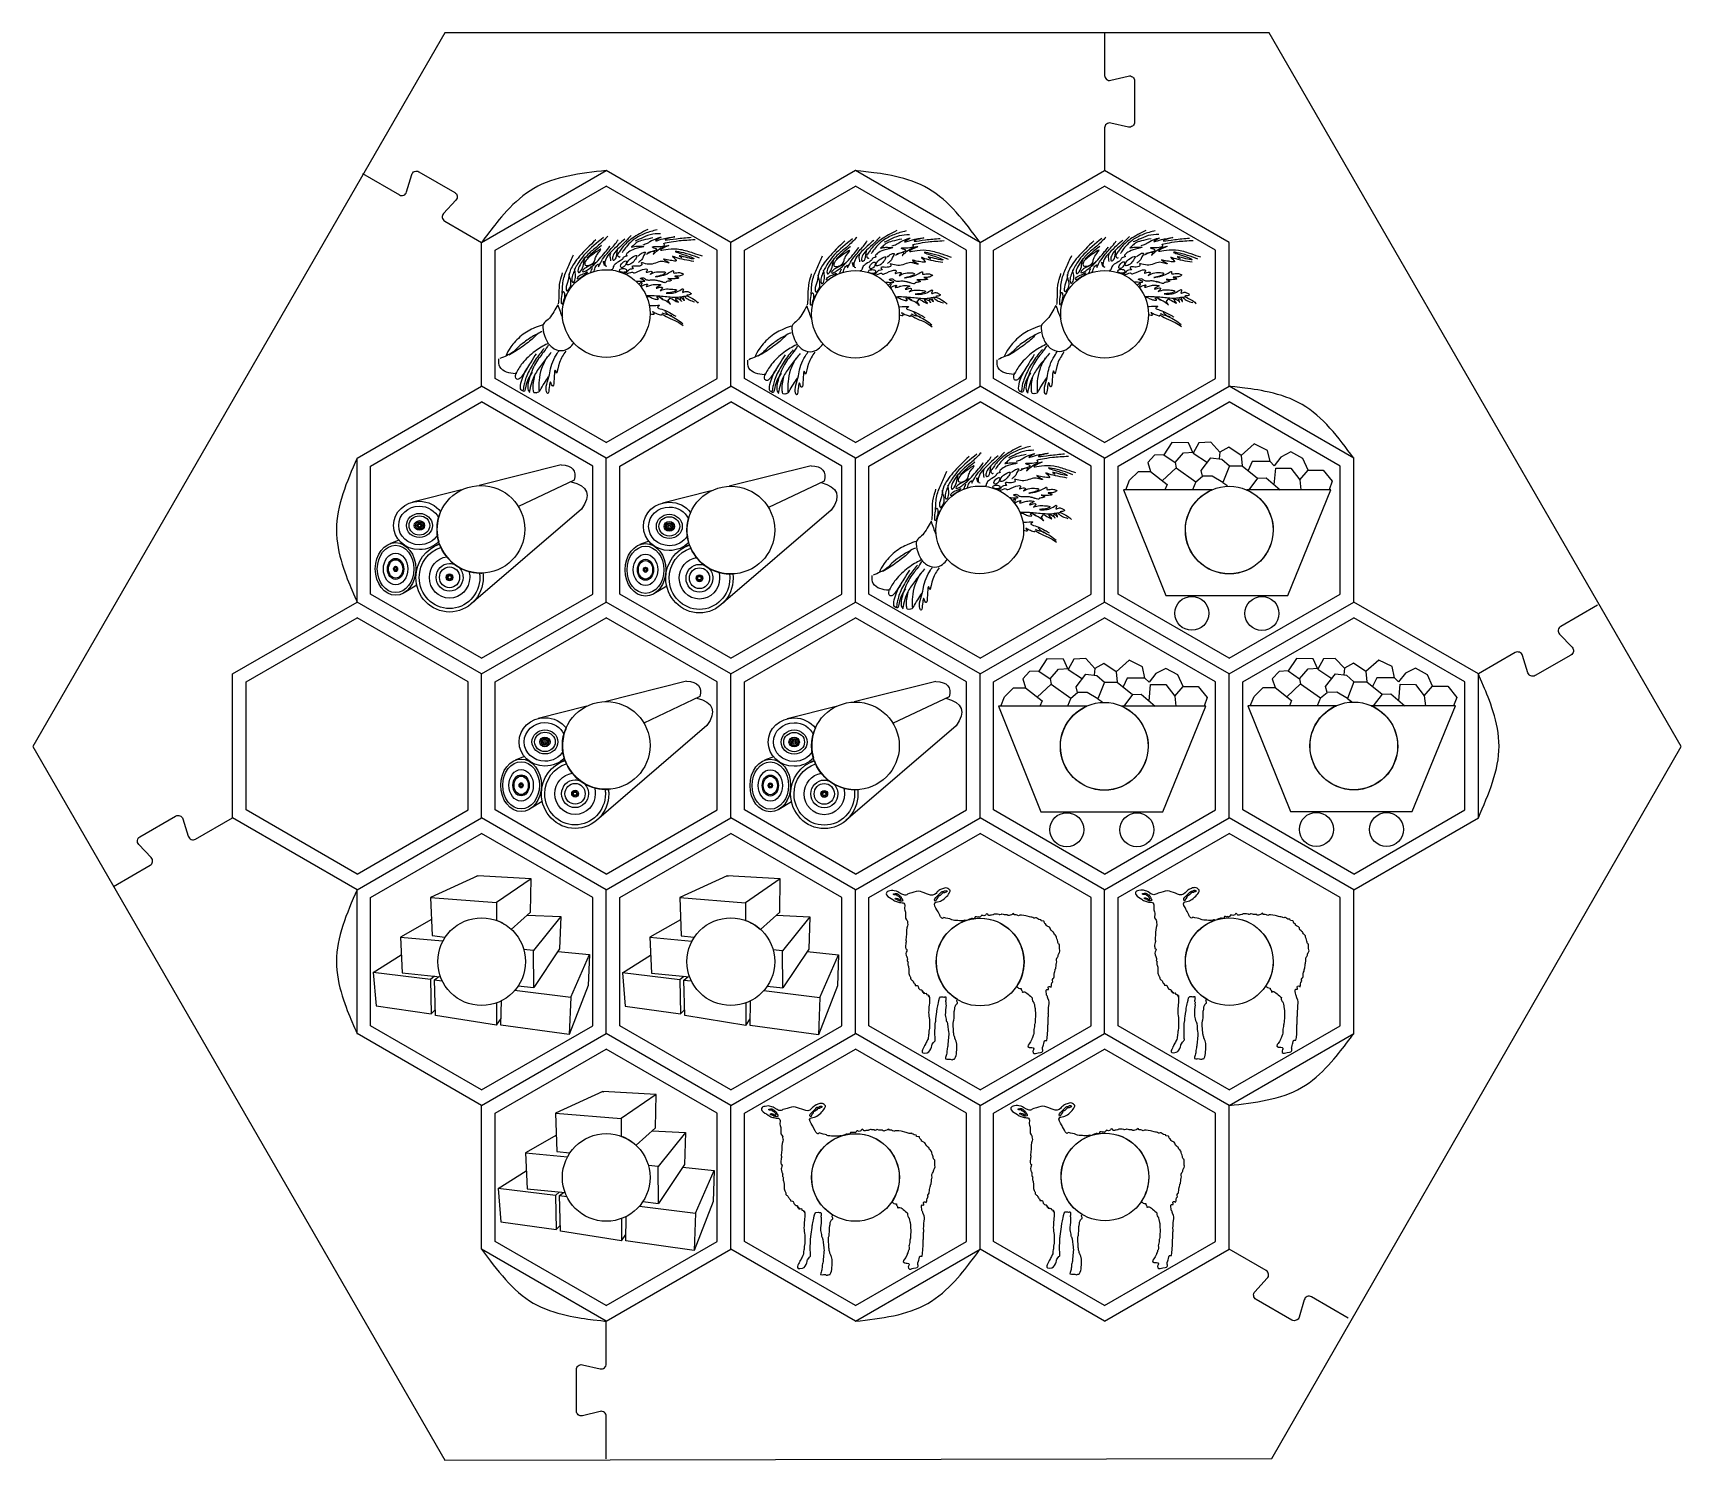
# Model space of a CAD drawing. Extents: x 0.1 to 20.7, y 0 to 17.9.
import ezdxf

# ---------------------------------------------------------------- set-up
doc = ezdxf.new("R2010")
doc.units = 0
doc.layers.add('Catan-Cuts&Scores', color=7, linetype='CONTINUOUS')

msp = doc.modelspace()

# ---------------------------------------------------------------- linework, layer by layer
at = {"layer": 'Catan-Cuts&Scores', "color": 1}
for points in [[(15.553303, 17.932221), (5.218721, 17.932225), (0.051425, 8.982221), (5.218713, 0.032228), (15.590346, 0.053614), (20.72059, 8.982217), (15.553303, 17.932221), (15.553303, 17.932221)], [(13.491288, 17.932221), (13.491288, 17.399099)], [(13.568524, 17.338362), (13.78885, 17.391822)], [(13.86609, 17.331086), (13.86609, 16.813461)], [(13.789893, 16.752481), (13.567481, 16.802437)], [(13.491288, 16.741453), (13.491288, 16.206882)], [(4.184579, 16.16744), (4.646275, 15.900882)], [(4.737492, 15.937401), (4.801358, 16.15494)], [(4.892579, 16.191464), (5.340854, 15.93265)], [(5.678768, 15.304772), (7.241272, 16.206882)], [(8.803775, 15.304772), (7.241272, 16.206882)], [(10.366279, 16.206882), (8.803775, 15.304772)], [(11.928783, 15.304772), (10.366279, 16.206882)], [(11.928783, 15.304772), (13.491288, 16.206882)], [(15.053792, 15.304772), (13.491288, 16.206882)], [(5.848779, 13.598704), (5.848779, 15.206614), (7.241272, 16.010571)], [(8.633764, 15.206618), (7.241272, 16.010571)], [(8.973788, 13.598704), (8.973788, 15.206614), (10.366279, 16.010571)], [(11.758772, 15.206618), (10.366279, 16.010571)], [(12.098796, 13.598704), (12.098796, 15.206614), (13.491288, 16.010571)], [(14.883779, 15.206618), (13.491288, 16.010571)], [(5.355567, 15.836174), (5.201094, 15.668536)], [(5.215815, 15.57206), (5.678768, 15.304772)], [(5.678768, 13.500551), (5.678768, 15.304772)], [(8.803775, 13.500551), (8.803775, 15.304772)], [(11.928783, 13.500551), (11.928783, 15.304772)], [(15.053792, 13.500551), (15.053792, 15.304772)], [(7.174869, 15.219268), (7.174869, 15.219268)], [(8.633764, 13.598704), (8.633764, 15.206614)], [(10.297783, 15.204897), (10.297783, 15.204897)], [(11.758772, 13.598704), (11.758772, 15.206614)], [(13.42324, 15.208539), (13.42324, 15.208539)], [(14.883779, 13.598704), (14.883779, 15.206614)], [(6.899736, 14.925929), (6.899736, 14.925929)], [(7.077086, 14.944811), (7.076524, 14.940008)], [(7.20589, 15.068217), (7.20589, 15.068217)], [(7.241272, 14.962661), (7.241272, 14.962661)], [(7.405496, 14.959646), (7.405496, 14.959646)], [(7.426401, 14.990665), (7.426401, 14.990665)], [(7.501256, 15.028429), (7.501256, 15.028429)], [(10.02265, 14.91156), (10.02265, 14.91156)], [(10.2, 14.93044), (10.199438, 14.925638)], [(10.328803, 15.053846), (10.328803, 15.053846)], [(10.366279, 14.952661), (10.366279, 14.952661)], [(10.52841, 14.945275), (10.52841, 14.945275)], [(10.549315, 14.976296), (10.549315, 14.976296)], [(10.624169, 15.01406), (10.624169, 15.01406)], [(13.148107, 14.915201), (13.148107, 14.915201)], [(13.325457, 14.934083), (13.324893, 14.929279)], [(13.45426, 15.057488), (13.45426, 15.057488)], [(13.491288, 14.952661), (13.491288, 14.952661)], [(13.653867, 14.948917), (13.653867, 14.948917)], [(13.674772, 14.979938), (13.674772, 14.979938)], [(13.749626, 15.017701), (13.749626, 15.017701)], [(6.704174, 14.68856), (6.704174, 14.68856)], [(6.880178, 14.848374), (6.880178, 14.848374)], [(10.00309, 14.834004), (10.00309, 14.834004)], [(12.952543, 14.677831), (12.952543, 14.677831)], [(13.128547, 14.837646), (13.128547, 14.837646)], [(6.720728, 14.592981), (6.720728, 14.592981)], [(9.827086, 14.674189), (9.827086, 14.674189)], [(9.843642, 14.57861), (9.843642, 14.57861)], [(12.969099, 14.582251), (12.969099, 14.582251)], [(4.116264, 12.59844), (5.678768, 13.500551)], [(7.241272, 12.59844), (5.678768, 13.500551)], [(7.241272, 12.794751), (5.848779, 13.598704)], [(7.241272, 12.794751), (8.633764, 13.598704)], [(7.241272, 12.59844), (8.803775, 13.500551)], [(10.366279, 12.59844), (8.803775, 13.500551)], [(10.366279, 12.794751), (8.973788, 13.598704)], [(10.366279, 12.794751), (11.758772, 13.598704)], [(10.366279, 12.59844), (11.928783, 13.500551)], [(13.491288, 12.59844), (11.928783, 13.500551)], [(13.491288, 12.794751), (12.098796, 13.598704)], [(13.491288, 12.794751), (14.883779, 13.598704)], [(13.491288, 12.59844), (15.053792, 13.500551)], [(16.616296, 12.59844), (15.053792, 13.500551)], [(4.286275, 10.892374), (4.286275, 12.500283), (5.678768, 13.30424)], [(7.07126, 12.500288), (5.678768, 13.30424)], [(7.411283, 10.892374), (7.411283, 12.500283), (8.803775, 13.30424)], [(10.196268, 12.500288), (8.803775, 13.30424)], [(10.536292, 10.892374), (10.536292, 12.500283), (11.928783, 13.30424)], [(13.321275, 12.500288), (11.928783, 13.30424)], [(13.661299, 10.892374), (13.661299, 12.500283), (15.053792, 13.30424)], [(16.446283, 12.500288), (15.053792, 13.30424)], [(14.233228, 12.640779), (14.11774, 12.634858), (14.031863, 12.54306), (14.067397, 12.433492)], [(14.603382, 12.661508), (14.544157, 12.791807), (14.33391, 12.794768), (14.233228, 12.640779), (14.375369, 12.54306), (14.387213, 12.47791)], [(14.375369, 12.54306), (14.481972, 12.667433), (14.611079, 12.675618)], [(14.938008, 12.673354), (14.822515, 12.797728), (14.674457, 12.791807), (14.603382, 12.661508), (14.780657, 12.545725)], [(15.204519, 12.631897), (15.050536, 12.7385), (14.938008, 12.673354), (14.929056, 12.591024)], [(15.565792, 12.554906), (15.536181, 12.697043), (15.367386, 12.777), (15.204519, 12.631897), (15.216363, 12.504563)], [(16.042556, 12.448299), (15.977406, 12.593401), (15.826386, 12.676315), (15.702013, 12.611169), (15.616133, 12.501603), (15.565792, 12.554906), (15.343697, 12.554906), (15.290822, 12.44385)], [(4.116264, 10.794221), (4.116264, 12.59844)], [(6.675099, 12.515532), (5.649481, 12.25761)], [(7.07126, 10.892374), (7.07126, 12.500283)], [(7.241272, 10.794221), (7.241272, 12.59844)], [(9.809326, 12.504492), (8.783708, 12.246571)], [(10.196268, 10.892374), (10.196268, 12.500283)], [(10.366279, 10.794221), (10.366279, 12.59844)], [(11.856953, 12.502779), (11.856953, 12.502779)], [(13.321275, 10.892374), (13.321275, 12.500283)], [(13.491288, 10.794221), (13.491288, 12.59844)], [(13.756464, 12.202515), (13.803846, 12.320964), (13.916374, 12.430532), (14.067397, 12.433492), (14.274685, 12.267661), (14.248032, 12.202515)], [(14.214013, 12.316197), (14.387213, 12.47791), (14.635961, 12.303197), (14.5945, 12.202515)], [(14.635961, 12.303197), (14.718874, 12.371307), (14.701107, 12.445339), (14.825476, 12.602283), (14.961697, 12.587476), (15.056457, 12.501603), (14.973539, 12.294311), (14.840283, 12.374268), (14.718874, 12.371307)], [(15.056457, 12.501603), (15.216363, 12.504563), (15.408846, 12.347618), (15.299279, 12.202515)], [(15.619756, 12.265933), (15.636863, 12.474949), (15.826386, 12.471987), (15.93891, 12.326886), (15.953717, 12.202515)], [(15.93891, 12.326886), (16.042556, 12.448299), (16.232075, 12.448299), (16.344603, 12.309118), (16.306107, 12.202515)], [(16.446283, 10.892374), (16.446283, 12.500283)], [(16.616296, 10.794221), (16.616296, 12.59844)], [(5.424189, 12.200957), (4.811708, 12.046929)], [(5.668768, 12.256331), (5.668768, 12.256331)], [(6.840146, 12.321685), (6.13994, 11.990878)], [(8.803775, 12.246331), (8.803775, 12.246331)], [(9.974374, 12.310646), (9.274169, 11.979839)], [(11.581819, 12.20944), (11.581819, 12.20944)], [(11.759169, 12.228322), (11.758607, 12.223519)], [(11.887972, 12.351728), (11.887972, 12.351728)], [(11.925768, 12.248513), (11.925768, 12.248513)], [(12.087579, 12.243157), (12.087579, 12.243157)], [(12.108485, 12.274178), (12.108485, 12.274178)], [(12.183339, 12.31194), (12.183339, 12.31194)], [(14.837751, 12.202515), (13.726854, 12.202515), (14.259878, 10.875869), (15.787886, 10.875869), (16.329799, 12.202515), (16.329799, 12.202515)], [(14.973539, 12.294311), (15.023882, 12.258779), (15.024854, 12.246504)], [(15.053792, 12.246331), (15.053792, 12.246331)], [(16.329799, 12.202515), (15.273406, 12.202515)], [(15.408846, 12.347618), (15.518414, 12.353539), (15.693126, 12.202515)], [(4.89811, 12.057749), (4.89811, 12.057749)], [(4.89811, 11.997094), (4.89811, 11.997094)], [(8.558417, 12.189917), (7.945938, 12.03589)], [(8.032339, 12.046708), (8.032339, 12.046708)], [(11.56226, 12.131886), (11.56226, 12.131886)], [(4.89811, 11.906122), (4.89811, 11.906122)], [(4.89811, 11.875799), (4.89811, 11.875799)], [(4.89811, 11.81515), (4.89811, 11.81515)], [(4.89811, 11.799988), (4.89811, 11.799988)], [(4.89811, 11.784826), (4.89811, 11.784826)], [(6.929674, 11.959296), (5.546071, 10.769721)], [(8.032339, 11.986056), (8.032339, 11.986056)], [(8.032339, 11.895083), (8.032339, 11.895083)], [(8.032339, 11.86476), (8.032339, 11.86476)], [(8.032339, 11.80411), (8.032339, 11.80411)], [(8.032339, 11.788949), (8.032339, 11.788949)], [(10.063901, 11.948256), (8.680299, 10.758681)], [(11.386256, 11.972071), (11.386256, 11.972071)], [(11.402811, 11.876492), (11.402811, 11.876492)], [(4.89811, 11.769665), (4.89811, 11.769665)], [(8.032339, 11.773788), (8.032339, 11.773788)], [(8.032339, 11.758626), (8.032339, 11.758626)], [(4.640406, 11.569536), (4.526178, 11.525406)], [(4.599264, 11.539154), (4.599264, 11.539154)], [(4.599264, 11.506193), (4.599264, 11.506193)], [(4.599264, 11.407307), (4.599264, 11.407307)], [(5.15006, 11.523217), (5.100539, 11.499822)], [(7.774633, 11.558496), (7.660406, 11.514367)], [(7.733492, 11.528114), (7.733492, 11.528114)], [(7.733492, 11.495154), (7.733492, 11.495154)], [(7.733492, 11.396268), (7.733492, 11.396268)], [(8.284287, 11.512178), (8.234768, 11.488783)], [(4.599264, 11.341382), (4.599264, 11.341382)], [(4.599264, 11.324901), (4.599264, 11.324901)], [(4.599264, 11.2425), (4.599264, 11.2425)], [(4.599264, 11.232614), (4.599264, 11.232614)], [(4.599264, 11.226019), (4.599264, 11.226019)], [(5.276067, 11.278099), (5.276067, 11.278099)], [(5.276067, 11.23459), (5.276067, 11.23459)], [(5.518744, 11.178536), (5.518744, 11.178536)], [(7.733492, 11.330343), (7.733492, 11.330343)], [(7.733492, 11.313863), (7.733492, 11.313863)], [(7.733492, 11.231461), (7.733492, 11.231461)], [(7.733492, 11.221575), (7.733492, 11.221575)], [(7.733492, 11.214981), (7.733492, 11.214981)], [(8.410296, 11.26706), (8.410296, 11.26706)], [(8.410296, 11.223551), (8.410296, 11.223551)], [(8.652972, 11.167496), (8.652972, 11.167496)], [(4.865165, 11.004964), (4.705815, 10.910015)], [(5.276067, 11.147571), (5.276067, 11.147571)], [(5.276067, 11.134515), (5.276067, 11.134515)], [(5.276067, 11.125819), (5.276067, 11.125819)], [(5.652154, 11.158217), (5.652154, 11.158217)], [(5.694681, 11.15861), (5.694681, 11.15861)], [(7.999393, 10.993925), (7.840043, 10.898976)], [(8.410296, 11.136532), (8.410296, 11.136532)], [(8.410296, 11.123476), (8.410296, 11.123476)], [(8.410296, 11.114779), (8.410296, 11.114779)], [(8.786382, 11.147178), (8.786382, 11.147178)], [(8.82891, 11.147571), (8.82891, 11.147571)], [(2.55376, 9.89211), (4.116264, 10.794221)], [(5.678768, 9.89211), (4.116264, 10.794221)], [(5.678768, 10.088421), (4.286275, 10.892374)], [(5.678768, 10.088421), (7.07126, 10.892374)], [(5.678768, 9.89211), (7.241272, 10.794221)], [(8.803775, 9.89211), (7.241272, 10.794221)], [(8.803775, 10.088421), (7.411283, 10.892374)], [(8.803775, 10.088421), (10.196268, 10.892374)], [(8.803775, 9.89211), (10.366279, 10.794221)], [(11.928783, 9.89211), (10.366279, 10.794221)], [(11.928783, 10.088421), (10.536292, 10.892374)], [(11.928783, 10.088421), (13.321275, 10.892374)], [(11.928783, 9.89211), (13.491288, 10.794221)], [(15.053792, 9.89211), (13.491288, 10.794221)], [(15.053792, 10.088421), (13.661299, 10.892374)], [(15.053792, 10.088421), (16.446283, 10.892374)], [(15.053792, 9.89211), (16.616296, 10.794221)], [(18.178799, 9.89211), (16.616296, 10.794221)], [(19.672988, 10.754779), (19.211287, 10.488221)], [(2.723772, 8.186043), (2.723772, 9.793953), (4.116264, 10.59791)], [(5.508756, 9.793957), (4.116264, 10.59791)], [(5.848779, 8.186043), (5.848779, 9.793953), (7.241272, 10.59791)], [(8.633764, 9.793957), (7.241272, 10.59791)], [(8.973788, 8.186043), (8.973788, 9.793953), (10.366279, 10.59791)], [(11.758772, 9.793957), (10.366279, 10.59791)], [(12.098796, 8.186043), (12.098796, 9.793953), (13.491288, 10.59791)], [(14.883779, 9.793957), (13.491288, 10.59791)], [(14.798079, 10.65256), (14.798079, 10.65256)], [(15.223803, 8.186043), (15.223803, 9.793953), (16.616296, 10.59791)], [(15.678322, 10.650815), (15.678322, 10.650815)], [(18.008788, 9.793957), (16.616296, 10.59791)], [(19.197307, 10.390964), (19.353768, 10.226886)], [(18.641751, 10.159397), (18.178799, 9.89211)], [(19.339792, 10.129626), (18.891513, 9.870811)], [(12.665311, 9.927039), (12.549822, 9.921118), (12.463944, 9.829319), (12.499481, 9.719751)], [(13.035464, 9.947768), (12.97624, 10.078067), (12.765992, 10.081028), (12.665311, 9.927039), (12.807453, 9.829319), (12.819296, 9.764169)], [(12.807453, 9.829319), (12.914056, 9.953693), (13.043161, 9.961878)], [(13.37009, 9.959614), (13.254599, 10.083988), (13.106539, 10.078067), (13.035464, 9.947768), (13.21274, 9.831985)], [(13.636603, 9.918157), (13.482618, 10.02476), (13.37009, 9.959614), (13.361138, 9.877283)], [(13.997874, 9.841165), (13.968264, 9.983303), (13.799468, 10.06326), (13.636603, 9.918157), (13.648444, 9.790822)], [(14.474638, 9.73456), (14.409487, 9.879661), (14.258468, 9.962575), (14.134094, 9.897429), (14.048217, 9.787863), (13.997874, 9.841165), (13.775779, 9.841165), (13.722906, 9.73011)], [(15.795311, 9.930539), (15.679822, 9.924618), (15.593944, 9.832819), (15.629481, 9.723251)], [(16.165464, 9.951268), (16.10624, 10.081567), (15.895992, 10.084528), (15.795311, 9.930539), (15.937453, 9.832819), (15.949296, 9.767669)], [(15.937453, 9.832819), (16.044056, 9.957193), (16.173161, 9.965378)], [(16.50009, 9.963114), (16.384599, 10.087488), (16.236539, 10.081567), (16.165464, 9.951268), (16.34274, 9.835485)], [(16.766603, 9.921657), (16.612618, 10.02826), (16.50009, 9.963114), (16.491138, 9.880783)], [(17.127874, 9.844665), (17.098264, 9.986803), (16.929468, 10.06676), (16.766603, 9.921657), (16.778444, 9.794322)], [(17.604637, 9.73806), (17.539488, 9.883161), (17.388468, 9.966075), (17.264094, 9.900929), (17.178217, 9.791363), (17.127874, 9.844665), (16.905779, 9.844665), (16.852906, 9.73361)], [(18.800607, 9.906311), (18.732661, 10.123906)], [(2.55376, 8.08789), (2.55376, 9.89211)], [(5.508756, 8.186043), (5.508756, 9.793953)], [(5.678768, 8.08789), (5.678768, 9.89211)], [(8.249464, 9.801154), (7.223846, 9.543232)], [(8.633764, 8.186043), (8.633764, 9.793953)], [(8.803775, 8.08789), (8.803775, 9.89211)], [(11.374886, 9.798882), (10.349268, 9.540961)], [(11.758772, 8.186043), (11.758772, 9.793953)], [(11.928783, 8.08789), (11.928783, 9.89211)], [(12.188547, 9.488775), (12.235929, 9.607225), (12.348457, 9.716792), (12.499481, 9.719751), (12.706768, 9.553921), (12.680114, 9.488775)], [(12.646094, 9.602457), (12.819296, 9.764169), (13.068043, 9.589457), (13.026583, 9.488775)], [(13.068043, 9.589457), (13.150957, 9.657567), (13.133189, 9.731599), (13.25756, 9.888543), (13.393779, 9.873736), (13.488539, 9.787863), (13.405622, 9.580571), (13.272367, 9.660528), (13.150957, 9.657567)], [(13.488539, 9.787863), (13.648444, 9.790822), (13.840929, 9.633878), (13.731363, 9.488775)], [(14.051839, 9.552193), (14.068944, 9.761208), (14.258468, 9.758249), (14.370992, 9.613146), (14.385799, 9.488775)], [(14.370992, 9.613146), (14.474638, 9.73456), (14.664157, 9.73456), (14.776685, 9.595378), (14.738189, 9.488775)], [(14.883779, 8.186043), (14.883779, 9.793953)], [(15.053792, 8.08789), (15.053792, 9.89211)], [(15.318547, 9.492275), (15.365929, 9.610725), (15.478457, 9.720292), (15.629481, 9.723251), (15.836768, 9.557421), (15.810114, 9.492275)], [(15.776094, 9.605957), (15.949296, 9.767669), (16.198043, 9.592957), (16.156583, 9.492275)], [(16.198043, 9.592957), (16.280957, 9.661067), (16.263189, 9.735099), (16.38756, 9.892043), (16.523779, 9.877236), (16.618539, 9.791363), (16.535622, 9.584071), (16.402367, 9.664028), (16.280957, 9.661067)], [(16.618539, 9.791363), (16.778444, 9.794322), (16.970929, 9.637378), (16.861363, 9.492275)], [(17.181839, 9.555693), (17.198944, 9.764708), (17.388468, 9.761749), (17.500992, 9.616646), (17.515799, 9.492275)], [(17.500992, 9.616646), (17.604638, 9.73806), (17.794157, 9.73806), (17.906685, 9.598878), (17.868189, 9.492275)], [(18.008788, 8.186043), (18.008788, 9.793953)], [(18.178799, 8.08789), (18.178799, 9.89211)], [(7.241272, 9.545), (7.241272, 9.545)], [(8.414513, 9.607307), (7.714307, 9.2765)], [(10.366279, 9.54), (10.366279, 9.54)], [(11.539933, 9.605036), (10.839728, 9.274228)], [(13.405622, 9.580571), (13.455964, 9.545039), (13.456933, 9.532764)], [(13.486288, 9.535), (13.486288, 9.535)], [(13.840929, 9.633878), (13.950496, 9.639799), (14.125208, 9.488775)], [(16.535622, 9.584071), (16.585964, 9.548539), (16.586936, 9.536264)], [(16.616296, 9.54), (16.616296, 9.54)], [(16.970929, 9.637378), (17.080496, 9.643299), (17.255208, 9.492275)], [(6.998556, 9.486579), (6.386075, 9.332551)], [(6.472476, 9.343369), (6.472476, 9.343369)], [(10.123976, 9.484307), (9.511496, 9.330279)], [(9.597897, 9.341099), (9.597897, 9.341099)], [(13.269835, 9.488775), (12.158938, 9.488775), (12.691961, 8.162131), (14.219968, 8.162131), (14.761882, 9.488775), (14.761882, 9.488775)], [(14.761882, 9.488775), (13.705488, 9.488775)], [(16.399835, 9.492275), (15.288938, 9.492275), (15.821961, 8.165631), (17.349968, 8.165631), (17.891882, 9.492275), (17.891882, 9.492275)], [(17.891882, 9.492275), (16.835487, 9.492275)], [(6.472476, 9.282717), (6.472476, 9.282717)], [(6.472476, 9.191744), (6.472476, 9.191744)], [(6.472476, 9.161421), (6.472476, 9.161421)], [(6.472476, 9.100772), (6.472476, 9.100772)], [(8.504039, 9.244917), (7.120438, 8.055343)], [(9.597897, 9.280444), (9.597897, 9.280444)], [(9.597897, 9.189472), (9.597897, 9.189472)], [(9.597897, 9.15915), (9.597897, 9.15915)], [(9.597897, 9.0985), (9.597897, 9.0985)], [(11.629461, 9.242646), (10.245858, 8.053071)], [(6.472476, 9.08561), (6.472476, 9.08561)], [(6.472476, 9.070449), (6.472476, 9.070449)], [(6.472476, 9.055288), (6.472476, 9.055288)], [(9.597897, 9.083339), (9.597897, 9.083339)], [(9.597897, 9.068178), (9.597897, 9.068178)], [(9.597897, 9.053015), (9.597897, 9.053015)], [(6.214772, 8.855157), (6.100543, 8.811028)], [(6.173631, 8.824775), (6.173631, 8.824775)], [(6.173631, 8.791815), (6.173631, 8.791815)], [(6.173631, 8.692929), (6.173631, 8.692929)], [(6.724425, 8.808839), (6.674906, 8.785444)], [(9.340193, 8.852886), (9.225964, 8.808756)], [(9.299051, 8.822504), (9.299051, 8.822504)], [(9.299051, 8.789543), (9.299051, 8.789543)], [(9.299051, 8.690657), (9.299051, 8.690657)], [(9.849846, 8.806567), (9.800326, 8.783174)], [(6.173631, 8.627004), (6.173631, 8.627004)], [(6.173631, 8.610524), (6.173631, 8.610524)], [(6.173631, 8.528122), (6.173631, 8.528122)], [(6.173631, 8.518236), (6.173631, 8.518236)], [(6.173631, 8.511642), (6.173631, 8.511642)], [(6.850433, 8.563721), (6.850433, 8.563721)], [(6.850433, 8.520212), (6.850433, 8.520212)], [(9.299051, 8.624732), (9.299051, 8.624732)], [(9.299051, 8.608251), (9.299051, 8.608251)], [(9.299051, 8.52585), (9.299051, 8.52585)], [(9.299051, 8.515964), (9.299051, 8.515964)], [(9.299051, 8.509369), (9.299051, 8.509369)], [(9.975854, 8.561449), (9.975854, 8.561449)], [(9.975854, 8.51794), (9.975854, 8.51794)], [(6.439532, 8.290586), (6.280181, 8.195638)], [(6.850433, 8.433193), (6.850433, 8.433193)], [(6.850433, 8.420138), (6.850433, 8.420138)], [(6.850433, 8.41144), (6.850433, 8.41144)], [(7.09311, 8.464157), (7.09311, 8.464157)], [(7.226519, 8.443839), (7.226519, 8.443839)], [(7.269047, 8.444232), (7.269047, 8.444232)], [(9.564953, 8.288315), (9.405603, 8.193367)], [(9.975854, 8.430921), (9.975854, 8.430921)], [(9.975854, 8.417867), (9.975854, 8.417867)], [(9.975854, 8.409169), (9.975854, 8.409169)], [(10.218532, 8.461886), (10.218532, 8.461886)], [(10.35194, 8.441567), (10.35194, 8.441567)], [(10.394468, 8.441961), (10.394468, 8.441961)], [(1.392768, 7.850374), (1.841047, 8.109189)], [(1.931953, 8.073689), (1.999897, 7.856094)], [(2.090807, 7.820603), (2.55376, 8.087886)], [(4.116264, 7.185779), (2.55376, 8.08789)], [(4.116264, 7.38209), (2.723772, 8.186043)], [(4.116264, 7.38209), (5.508756, 8.186043)], [(4.116264, 7.185779), (5.678768, 8.08789)], [(7.241272, 7.185779), (5.678768, 8.08789)], [(7.241272, 7.38209), (5.848779, 8.186043)], [(7.241272, 7.38209), (8.633764, 8.186043)], [(7.241272, 7.185779), (8.803775, 8.08789)], [(10.366279, 7.185779), (8.803775, 8.08789)], [(10.366279, 7.38209), (8.973788, 8.186043)], [(10.366279, 7.38209), (11.758772, 8.186043)], [(10.366279, 7.185779), (11.928783, 8.08789)], [(13.491288, 7.185775), (11.928783, 8.087886)], [(13.491288, 7.38209), (12.098796, 8.186043)], [(13.491288, 7.38209), (14.883779, 8.186043)], [(13.491288, 7.185775), (15.053792, 8.087886)], [(16.616296, 7.185775), (15.053792, 8.087886)], [(16.616296, 7.38209), (15.223803, 8.186043)], [(16.616296, 7.38209), (18.008788, 8.186043)], [(16.616296, 7.185775), (18.178799, 8.087886)], [(4.286275, 5.479713), (4.286275, 7.087622), (5.678768, 7.891579)], [(7.07126, 7.087626), (5.678768, 7.891579)], [(7.411283, 5.479713), (7.411283, 7.087622), (8.803775, 7.891579)], [(10.196268, 7.087626), (8.803775, 7.891579)], [(10.536292, 5.479708), (10.536292, 7.087618), (11.928783, 7.891575)], [(13.321275, 7.087622), (11.928783, 7.891575)], [(13.230161, 7.938819), (13.230161, 7.938819)], [(13.661299, 5.479708), (13.661299, 7.087618), (15.053792, 7.891575)], [(14.110406, 7.937075), (14.110406, 7.937075)], [(16.446283, 7.087622), (15.053792, 7.891575)], [(16.360161, 7.942319), (16.360161, 7.942319)], [(17.240406, 7.940575), (17.240406, 7.940575)], [(1.535251, 7.589036), (1.378792, 7.753114)], [(1.059575, 7.225217), (1.521272, 7.491779)], [(6.298732, 7.323626), (5.630685, 7.361438), (5.038268, 7.089539), (5.056272, 6.61056)], [(5.618083, 7.36324), (5.643292, 7.359637)], [(6.291528, 6.905867), (6.298732, 7.323626), (5.862968, 7.024713), (5.862968, 6.80291)], [(9.424464, 7.320697), (8.756417, 7.358508), (8.164, 7.08661), (8.182004, 6.607631)], [(8.743815, 7.360311), (8.769024, 7.356708)], [(9.41726, 6.902938), (9.424464, 7.320697), (8.988701, 7.021783), (8.988701, 6.799981)], [(4.116264, 5.38156), (4.116264, 7.185779)], [(5.038268, 7.089539), (5.862968, 7.024713)], [(7.07126, 5.479713), (7.07126, 7.087622)], [(7.241272, 5.38156), (7.241272, 7.185779)], [(8.164, 7.08661), (8.988701, 7.021783)], [(10.196268, 5.479713), (10.196268, 7.087622)], [(10.366279, 5.38156), (10.366279, 7.185779)], [(10.843626, 7.125914), (10.844063, 7.135528)], [(10.866142, 7.066886), (10.867039, 7.077901)], [(10.886386, 7.122721), (10.886386, 7.122721)], [(10.908646, 7.04989), (10.892339, 7.056103)], [(10.947968, 7.130807), (10.912362, 7.152874)], [(10.926406, 7.080929), (10.922803, 7.087272)], [(11.36339, 7.043626), (11.36339, 7.043626)], [(13.321275, 5.479708), (13.321275, 7.087618)], [(13.491288, 5.381556), (13.491288, 7.185775)], [(13.967425, 7.130543), (13.967869, 7.140157)], [(13.989947, 7.071515), (13.99085, 7.082532)], [(14.010196, 7.12735), (14.010185, 7.12735)], [(14.032451, 7.054519), (14.016144, 7.060732)], [(14.071774, 7.135438), (14.036167, 7.157504)], [(14.050215, 7.08556), (14.046614, 7.091901)], [(14.487189, 7.048256), (14.487189, 7.048256)], [(16.446283, 5.479708), (16.446283, 7.087618)], [(16.616296, 5.381556), (16.616296, 7.185775)], [(5.678768, 6.833669), (5.678768, 6.833669)], [(6.049822, 6.688536), (6.291528, 6.905867), (6.291528, 6.905867)], [(6.249725, 6.868279), (6.669669, 6.848244), (6.327543, 6.423288)], [(6.669669, 6.848244), (6.655264, 6.444897), (6.331142, 5.958717)], [(8.803775, 6.833669), (8.803775, 6.833669)], [(9.175556, 6.685607), (9.41726, 6.902938), (9.41726, 6.902938)], [(9.375457, 6.86535), (9.795401, 6.845315), (9.453275, 6.420358)], [(9.795401, 6.845315), (9.780996, 6.441968), (9.456874, 5.955788)], [(11.425157, 6.865586), (11.402028, 6.909775)], [(11.850032, 6.822622), (11.850032, 6.822622)], [(11.869697, 6.844975), (11.860869, 6.824149)], [(11.928783, 6.828669), (11.928783, 6.828669)], [(14.548962, 6.870217), (14.525832, 6.914406)], [(14.973831, 6.827251), (14.973831, 6.827251)], [(14.993493, 6.849607), (14.984667, 6.828781)], [(15.053792, 6.833665), (15.053792, 6.833665)], [(5.048693, 6.812217), (4.660122, 6.592551), (4.681732, 6.142382), (5.159326, 6.095075)], [(8.174425, 6.809288), (7.785854, 6.589622), (7.807464, 6.139453), (8.28506, 6.092146)], [(12.728792, 6.789543), (12.697429, 6.794472)], [(12.869972, 6.619835), (12.860854, 6.629869)], [(15.852587, 6.794174), (15.821225, 6.799103)], [(15.993768, 6.624464), (15.98465, 6.6345)], [(4.660122, 6.592551), (5.188961, 6.542661)], [(5.056272, 6.61056), (5.218732, 6.592425)], [(6.633654, 6.412485), (7.029803, 6.372869), (7.015397, 5.983925), (6.777708, 5.368094), (5.92059, 5.486937), (5.925457, 5.795783)], [(6.133114, 5.980815), (6.331142, 5.958717), (6.327543, 6.423288), (6.20491, 6.434768)], [(7.785854, 6.589622), (8.314693, 6.539732)], [(8.182004, 6.607631), (8.344464, 6.589496)], [(9.759386, 6.409556), (10.155536, 6.36994), (10.141131, 5.980996), (9.90344, 5.365165), (9.046322, 5.484008), (9.051189, 5.792854)], [(9.258846, 5.977886), (9.456874, 5.955788), (9.453275, 6.420358), (9.330642, 6.431839)], [(4.317996, 6.145985), (4.670925, 6.367464)], [(6.089751, 5.92415), (6.795717, 5.836268), (7.029803, 6.372869)], [(7.443728, 6.143056), (7.796657, 6.364536)], [(9.215485, 5.921221), (9.921449, 5.833339), (10.155536, 6.36994)], [(12.879201, 6.203331), (12.882193, 6.233492)], [(16.002996, 6.207961), (16.005988, 6.238122)], [(5.038264, 6.059551), (4.317996, 6.145985), (4.354008, 5.728228), (5.045464, 5.630992)], [(5.08861, 6.102079), (5.038264, 6.059551), (5.045464, 5.630992), (5.097744, 5.681369)], [(5.088681, 6.055953), (5.139603, 6.097028)], [(5.866571, 5.486938), (5.099485, 5.609386), (5.088681, 6.055953), (5.181256, 6.043953)], [(8.163996, 6.056622), (7.443728, 6.143056), (7.47974, 5.725299), (8.171197, 5.628063)], [(8.214343, 6.09915), (8.163996, 6.056622), (8.171197, 5.628063), (8.223476, 5.67844)], [(8.214414, 6.053024), (8.265335, 6.094099)], [(8.992303, 5.484008), (8.225217, 5.606457), (8.214414, 6.053024), (8.306988, 6.041024)], [(6.795717, 5.836268), (6.777708, 5.368094)], [(9.921449, 5.833339), (9.90344, 5.365165)], [(11.202303, 5.922178), (11.202303, 5.922178)], [(11.202303, 5.922178), (11.203367, 5.904174)], [(11.221524, 5.886944), (11.236929, 5.885704), (11.236929, 5.885704)], [(11.236929, 5.885704), (11.25356, 5.888303)], [(11.258697, 5.870433), (11.277835, 5.866901), (11.278929, 5.854504)], [(11.278929, 5.854504), (11.28315, 5.852631)], [(11.292972, 5.852633), (11.294985, 5.834618)], [(11.294985, 5.834618), (11.292972, 5.852633)], [(11.294985, 5.834618), (11.294985, 5.834618)], [(12.387032, 5.970401), (12.387032, 5.97039)], [(14.326112, 5.926807), (14.326103, 5.926807)], [(14.326107, 5.926807), (14.327176, 5.908803)], [(14.345333, 5.891575), (14.360739, 5.890335), (14.360728, 5.890335)], [(14.360724, 5.890335), (14.377354, 5.892933)], [(14.382492, 5.875063), (14.401629, 5.871532), (14.402726, 5.859133)], [(14.402728, 5.859133), (14.406949, 5.85726)], [(14.416771, 5.857264), (14.418782, 5.839249)], [(14.418783, 5.839249), (14.416772, 5.857264)], [(14.418783, 5.839249), (14.418783, 5.839249)], [(15.510828, 5.975032), (15.510831, 5.975019)], [(5.866571, 5.769933), (5.866571, 5.486938), (5.921893, 5.569749)], [(8.992303, 5.767004), (8.992303, 5.484008), (9.047626, 5.566819)], [(5.678768, 4.479449), (4.116264, 5.38156)], [(5.678768, 4.67576), (4.286275, 5.479713)], [(5.678768, 4.67576), (7.07126, 5.479712)], [(5.678768, 4.479449), (7.241272, 5.38156)], [(8.803775, 4.479449), (7.241272, 5.38156)], [(8.803775, 4.67576), (7.411283, 5.479713)], [(8.803775, 4.67576), (10.196268, 5.479712)], [(8.803775, 4.479449), (10.366279, 5.38156)], [(11.928783, 4.479444), (10.366279, 5.381556)], [(11.928783, 4.675756), (10.536292, 5.479708)], [(11.363307, 5.371444), (11.364756, 5.499811)], [(11.595646, 5.409075), (11.592075, 5.502843)], [(11.928783, 4.675756), (13.321275, 5.479708)], [(11.928783, 4.479444), (13.491288, 5.381556)], [(15.053792, 4.479444), (13.491288, 5.381556)], [(15.053792, 4.675756), (13.661299, 5.479708)], [(14.487106, 5.376075), (14.488554, 5.50444)], [(14.71945, 5.413704), (14.715879, 5.507472)], [(15.053792, 4.675756), (16.446283, 5.479708)], [(15.053792, 4.479444), (16.616296, 5.381556)], [(5.848779, 2.773382), (5.848779, 4.381292), (7.241272, 5.185249)], [(8.633764, 4.381296), (7.241272, 5.185249)], [(8.973788, 2.773382), (8.973788, 4.381292), (10.366279, 5.185249)], [(11.758772, 4.381296), (10.366279, 5.185249)], [(12.098796, 2.773378), (12.098796, 4.381288), (13.491288, 5.185244)], [(12.098796, 2.773378), (12.098796, 4.381288), (13.491288, 5.185244)], [(14.883779, 4.381292), (13.491288, 5.185244)], [(14.883779, 4.381292), (13.491288, 5.185244)], [(7.86561, 4.616515), (7.197563, 4.654326), (6.605146, 4.382429), (6.62315, 3.903449)], [(7.184961, 4.656131), (7.210169, 4.652528)], [(7.858406, 4.198756), (7.86561, 4.616515), (7.429846, 4.317603), (7.429846, 4.095799)], [(5.678768, 2.675228), (5.678768, 4.479449)], [(6.605146, 4.382429), (7.429846, 4.317603)], [(8.633764, 2.773382), (8.633764, 4.381292)], [(8.803775, 2.675228), (8.803775, 4.479449)], [(9.279819, 4.423213), (9.280256, 4.432826)], [(9.302335, 4.364185), (9.303232, 4.375201)], [(9.322579, 4.420019), (9.322579, 4.420019)], [(9.344839, 4.347189), (9.328532, 4.353401)], [(9.384161, 4.428107), (9.348556, 4.450174)], [(9.362599, 4.378228), (9.358996, 4.384571)], [(9.799583, 4.340925), (9.799583, 4.340925)], [(11.758772, 2.773382), (11.758772, 4.381292)], [(11.928783, 2.675225), (11.928783, 4.479444)], [(12.406799, 4.429208), (12.407236, 4.438822)], [(12.429315, 4.370181), (12.430213, 4.381197)], [(12.44956, 4.426015), (12.44956, 4.426015)], [(12.471819, 4.353185), (12.455512, 4.359397)], [(12.511142, 4.434103), (12.475536, 4.456169)], [(12.489579, 4.384225), (12.485976, 4.390567)], [(12.926563, 4.346921), (12.926563, 4.346921)], [(14.883779, 2.773378), (14.883779, 4.381288)], [(14.883779, 2.773378), (14.883779, 4.381288)], [(15.053792, 2.675225), (15.053792, 4.479444)], [(7.616701, 3.981425), (7.858406, 4.198756), (7.858406, 4.198756)], [(7.816603, 4.161169), (8.236547, 4.141133), (7.894421, 3.716178)], [(8.236547, 4.141133), (8.222142, 3.737788), (7.898019, 3.251607)], [(9.86135, 4.162886), (9.838221, 4.207075)], [(10.30589, 4.142276), (10.297063, 4.12145)], [(12.988331, 4.168882), (12.965201, 4.213071)], [(13.432865, 4.148258), (13.424039, 4.127432)], [(6.615571, 4.105107), (6.227, 3.88544), (6.24861, 3.435272), (6.726204, 3.387964)], [(7.241161, 4.126869), (7.241161, 4.126869)], [(10.286225, 4.119921), (10.286225, 4.119921)], [(10.366279, 4.127339), (10.366279, 4.127339)], [(11.164985, 4.086843), (11.133622, 4.091772)], [(11.306165, 3.917133), (11.297047, 3.927169)], [(13.413204, 4.125917), (13.413204, 4.125917)], [(13.496288, 4.132335), (13.496288, 4.132335)], [(13.496288, 4.132335), (13.496288, 4.132335)], [(14.29196, 4.092839), (14.260599, 4.097768)], [(14.433142, 3.923131), (14.424024, 3.933165)], [(6.227, 3.88544), (6.755839, 3.835551)], [(6.62315, 3.903449), (6.78561, 3.885315)], [(7.699992, 3.273704), (7.898019, 3.251607), (7.894421, 3.716178), (7.771788, 3.727657)], [(5.884874, 3.438874), (6.237803, 3.660354)], [(8.200532, 3.705374), (8.596681, 3.66576), (8.582275, 3.276815), (8.344586, 2.660985), (7.487468, 2.779826), (7.492335, 3.088674)], [(7.656631, 3.217039), (8.362594, 3.129157), (8.596681, 3.66576)], [(11.315393, 3.500631), (11.318386, 3.530792)], [(14.442369, 3.506626), (14.445362, 3.536788)], [(6.605142, 3.35244), (5.884874, 3.438874), (5.920886, 3.021118), (6.612343, 2.923882)], [(6.655488, 3.394968), (6.605142, 3.35244), (6.612343, 2.923882), (6.664622, 2.97426)], [(6.65556, 3.348843), (6.706481, 3.389917)], [(7.433449, 2.779826), (6.666363, 2.902275), (6.65556, 3.348843), (6.748133, 3.336843)], [(8.362594, 3.129157), (8.344586, 2.660985)], [(9.638496, 3.219476), (9.638496, 3.219476)], [(9.638496, 3.219476), (9.63956, 3.201472)], [(9.657717, 3.184244), (9.673122, 3.183004), (9.673122, 3.183004)], [(9.673122, 3.183004), (9.689751, 3.185603)], [(9.69489, 3.167732), (9.714028, 3.164201), (9.715122, 3.151803)], [(9.715122, 3.151803), (9.719343, 3.149929)], [(9.729165, 3.149933), (9.731178, 3.131917)], [(9.731178, 3.131917), (9.729165, 3.149933)], [(9.731178, 3.131917), (9.731178, 3.131917)], [(10.823225, 3.267701), (10.823225, 3.267689)], [(12.765476, 3.225472), (12.765476, 3.225472)], [(12.765476, 3.225472), (12.766539, 3.207468)], [(12.784697, 3.19024), (12.800103, 3.189), (12.800103, 3.189)], [(12.800103, 3.189), (12.816732, 3.191599)], [(12.821869, 3.173728), (12.841008, 3.170197), (12.842103, 3.157799)], [(12.842103, 3.157799), (12.846322, 3.155925)], [(12.856146, 3.155929), (12.858157, 3.137914)], [(12.858157, 3.137914), (12.856146, 3.155929)], [(12.858157, 3.137914), (12.858157, 3.137914)], [(13.9502, 3.273683), (13.950204, 3.273685)], [(7.433449, 3.062822), (7.433449, 2.779826), (7.488772, 2.862638)], [(7.241272, 1.969429), (5.848779, 2.773382)], [(7.241272, 1.969429), (8.633764, 2.773382)], [(10.366279, 1.969429), (8.973788, 2.773382)], [(9.7995, 2.668744), (9.800949, 2.79711)], [(10.031839, 2.706374), (10.028268, 2.800142)], [(10.366279, 1.969429), (11.758772, 2.773382)], [(13.491288, 1.969425), (12.098796, 2.773378)], [(13.491288, 1.969425), (12.098796, 2.773378)], [(12.926481, 2.67474), (12.927929, 2.803107)], [(13.158819, 2.712369), (13.155249, 2.806138)], [(13.491288, 1.969425), (14.883779, 2.773378)], [(13.491288, 1.969425), (14.883779, 2.773378)], [(7.241272, 1.773118), (5.678768, 2.675228)], [(7.241272, 1.773118), (8.803775, 2.675228)], [(10.366279, 1.773118), (8.803775, 2.675228)], [(10.366279, 1.773118), (11.928783, 2.675228)], [(13.491288, 1.773114), (11.928783, 2.675225)], [(13.491288, 1.773114), (15.053792, 2.675225)], [(15.516744, 2.407937), (15.053792, 2.675225)], [(15.376992, 2.143822), (15.531464, 2.311461)], [(16.547981, 1.812556), (16.086283, 2.079114)], [(15.839981, 1.788532), (15.391704, 2.047346)], [(15.995067, 2.042594), (15.931201, 1.825056)], [(7.241272, 1.238547), (7.241272, 1.773118)], [(6.866468, 0.648914), (6.866468, 1.166539)], [(6.942665, 1.227519), (7.165079, 1.177563)], [(7.164036, 0.641638), (6.943708, 0.588178)], [(7.241272, 0.047779), (7.241272, 0.580901)]]:
    msp.add_lwpolyline(points, dxfattribs=at)
for points in [[(13.491288, 17.399099), (13.491288, 17.379279), (13.499575, 17.362221), (13.515154, 17.349972)], [(13.78885, 17.391822), (13.80811, 17.396496), (13.826646, 17.392475), (13.842225, 17.380217)], [(13.842225, 17.380217), (13.857803, 17.367964), (13.86609, 17.350906), (13.86609, 17.331086)], [(13.515154, 17.349972), (13.530732, 17.337721), (13.549264, 17.333689), (13.568524, 17.338362)], [(13.514732, 16.790251), (13.499406, 16.777985), (13.491288, 16.761086), (13.491288, 16.741453)], [(13.567481, 16.802437), (13.548322, 16.80674), (13.53006, 16.802576), (13.514732, 16.790251)], [(13.842642, 16.764665), (13.827311, 16.752397), (13.809047, 16.748178), (13.789893, 16.752481)], [(13.86609, 16.813461), (13.86609, 16.793826), (13.857968, 16.776933), (13.842642, 16.764665)], [(4.801358, 16.15494), (4.80694, 16.173957), (4.819697, 16.187992), (4.838099, 16.195358)], [(4.838099, 16.195358), (4.856496, 16.202725), (4.875414, 16.201374), (4.892579, 16.191464)], [(7.241272, 16.206882), (6.917929, 16.169996), (6.594586, 16.13311), (6.334169, 15.98276)], [(10.52989, 16.187319), (10.366279, 16.206882), (10.366279, 16.206882), (10.366279, 16.206882)], [(11.281138, 15.978283), (11.020721, 16.128638), (10.6935, 16.16776), (10.52989, 16.187319)], [(4.700751, 15.896985), (4.719154, 15.90435), (4.73191, 15.918386), (4.737492, 15.937401)], [(5.340854, 15.93265), (5.357858, 15.922835), (5.368429, 15.907354), (5.37139, 15.887944)], [(6.334169, 15.98276), (6.073751, 15.83241), (5.87626, 15.568586), (5.777515, 15.436678)], [(11.928783, 15.304772), (11.735169, 15.566354), (11.541556, 15.827933), (11.281138, 15.978283)], [(4.646275, 15.900882), (4.66344, 15.890972), (4.682358, 15.889618), (4.700751, 15.896985)], [(5.37139, 15.887944), (5.374346, 15.868536), (5.368869, 15.850607), (5.355567, 15.836174)], [(5.201094, 15.668536), (5.187792, 15.654094), (5.182315, 15.636169), (5.185275, 15.61676)], [(5.185275, 15.61676), (5.188236, 15.597354), (5.198811, 15.581874), (5.215815, 15.57206)], [(5.777515, 15.436678), (5.678772, 15.304768), (5.678772, 15.304768), (5.678772, 15.304768)], [(7.109453, 15.337279), (7.036626, 15.267146), (6.963796, 15.197015), (6.907826, 15.132275)], [(7.206562, 15.365603), (7.124292, 15.298169), (7.042019, 15.230736), (6.982678, 15.167343)], [(7.259161, 15.381788), (7.222744, 15.344024), (7.186331, 15.30626), (7.145197, 15.269846)], [(7.352897, 15.285354), (7.377846, 15.315701), (7.38324, 15.326488), (7.388638, 15.337279)], [(7.473607, 15.345374), (7.447981, 15.323792), (7.422354, 15.302213), (7.392008, 15.27389)], [(7.569363, 15.358858), (7.515414, 15.321094), (7.476303, 15.280633), (7.452697, 15.252988)], [(7.554528, 15.389878), (7.522157, 15.356161), (7.489788, 15.322444), (7.456071, 15.290075)], [(7.592964, 15.344701), (7.555874, 15.318397), (7.528901, 15.291425), (7.508, 15.267822)], [(7.760878, 15.466756), (7.692094, 15.431689), (7.623307, 15.396622), (7.569363, 15.358858)], [(7.628704, 15.30761), (7.609822, 15.295468), (7.596335, 15.277937), (7.582174, 15.265799)], [(7.726488, 15.416178), (7.67726, 15.396622), (7.630056, 15.370996), (7.592964, 15.344701)], [(7.67726, 15.354815), (7.64624, 15.339976), (7.624661, 15.330536), (7.603079, 15.321094)], [(7.705583, 15.334583), (7.671867, 15.326487), (7.647586, 15.319749), (7.628704, 15.30761)], [(7.791228, 15.400669), (7.74874, 15.389878), (7.708275, 15.36965), (7.67726, 15.354815)], [(7.700189, 15.276586), (7.720417, 15.281985), (7.74065, 15.287378), (7.759532, 15.297492)], [(7.825618, 15.361556), (7.782457, 15.352114), (7.739299, 15.342674), (7.705583, 15.334583)], [(7.878213, 15.462708), (7.826964, 15.449221), (7.775717, 15.435736), (7.726488, 15.416178)], [(7.759532, 15.297492), (7.778414, 15.307607), (7.795944, 15.322444), (7.833036, 15.339303)], [(7.922721, 15.414157), (7.878212, 15.41281), (7.833708, 15.411461), (7.791228, 15.400669)], [(7.833036, 15.339303), (7.870122, 15.356161), (7.926772, 15.375043), (7.930142, 15.372346)], [(7.866075, 15.33391), (7.848543, 15.322444), (7.863382, 15.323792), (7.886985, 15.330536)], [(7.930142, 15.372346), (7.933512, 15.36965), (7.88361, 15.345374), (7.866075, 15.33391)], [(7.886985, 15.330536), (7.910583, 15.337279), (7.942953, 15.349417), (7.989485, 15.359536)], [(7.963181, 15.290751), (7.967228, 15.296822), (7.995551, 15.300867), (8.029272, 15.306938)], [(8.013086, 15.354142), (7.979367, 15.344024), (7.967228, 15.334583), (7.988133, 15.334583)], [(7.988133, 15.334583), (8.009039, 15.334583), (8.062987, 15.344024), (8.121654, 15.35144)], [(7.989485, 15.359536), (8.036012, 15.36965), (8.096704, 15.37774), (8.099401, 15.376393)], [(8.099401, 15.376393), (8.102099, 15.375046), (8.046803, 15.364256), (8.013086, 15.354142)], [(8.029272, 15.306938), (8.062988, 15.313004), (8.102099, 15.321094), (8.157397, 15.327165)], [(8.121654, 15.35144), (8.180322, 15.358858), (8.243712, 15.364256), (8.307099, 15.36965)], [(8.157397, 15.327165), (8.212689, 15.333232), (8.284174, 15.337279), (8.355657, 15.341326)], [(10.232367, 15.32291), (10.159539, 15.252775), (10.086708, 15.182646), (10.03074, 15.117906)], [(10.329476, 15.351232), (10.247204, 15.283799), (10.164933, 15.216367), (10.10559, 15.152972)], [(10.382075, 15.367417), (10.345657, 15.329654), (10.309244, 15.29189), (10.26811, 15.255476)], [(10.475811, 15.270985), (10.50076, 15.301331), (10.506154, 15.312118), (10.511551, 15.32291)], [(10.596519, 15.331004), (10.570893, 15.309421), (10.545268, 15.287843), (10.514921, 15.259519)], [(10.692275, 15.344488), (10.638326, 15.306725), (10.599217, 15.266264), (10.57561, 15.238618)], [(10.67744, 15.375508), (10.645071, 15.341792), (10.612701, 15.308075), (10.578985, 15.275704)], [(10.715878, 15.330331), (10.678788, 15.304028), (10.651815, 15.277056), (10.630914, 15.253453)], [(10.883792, 15.452386), (10.815008, 15.417319), (10.746221, 15.382251), (10.692275, 15.344488)], [(10.849401, 15.401807), (10.800174, 15.382251), (10.752968, 15.356626), (10.715878, 15.330331)], [(10.800174, 15.340444), (10.769154, 15.325607), (10.747575, 15.316165), (10.725992, 15.306725)], [(10.828496, 15.320213), (10.794779, 15.312118), (10.7705, 15.305378), (10.751618, 15.29324)], [(10.914142, 15.386299), (10.871654, 15.375508), (10.831189, 15.355279), (10.800174, 15.340444)], [(10.948532, 15.347185), (10.905369, 15.337744), (10.862213, 15.328303), (10.828496, 15.320213)], [(11.001126, 15.448339), (10.949878, 15.43485), (10.898631, 15.421367), (10.849401, 15.401807)], [(10.882444, 15.283122), (10.901326, 15.293236), (10.918858, 15.308075), (10.955949, 15.324933)], [(11.045633, 15.399788), (11.001126, 15.39844), (10.956622, 15.39709), (10.914142, 15.386299)], [(10.955949, 15.324933), (10.993036, 15.341792), (11.049685, 15.360674), (11.053056, 15.357976)], [(10.988988, 15.319539), (10.971457, 15.308075), (10.986296, 15.309421), (11.009897, 15.316165)], [(11.053056, 15.357976), (11.056425, 15.355279), (11.006524, 15.331004), (10.988988, 15.319539)], [(11.009897, 15.316165), (11.033496, 15.32291), (11.065867, 15.335047), (11.112397, 15.345165)], [(11.136, 15.339772), (11.102279, 15.329654), (11.090142, 15.320213), (11.111047, 15.320213)], [(11.111047, 15.320213), (11.131953, 15.320213), (11.185901, 15.329654), (11.244567, 15.337071)], [(11.112397, 15.345165), (11.158925, 15.355279), (11.219618, 15.363369), (11.222315, 15.362024)], [(11.222315, 15.362024), (11.225013, 15.360676), (11.169717, 15.349886), (11.136, 15.339772)], [(11.152185, 15.292567), (11.185901, 15.298633), (11.225013, 15.306725), (11.280311, 15.312796)], [(11.244567, 15.337071), (11.303236, 15.344488), (11.366626, 15.349886), (11.430013, 15.355279)], [(11.280311, 15.312796), (11.335603, 15.318862), (11.407086, 15.32291), (11.478571, 15.326957)], [(13.357822, 15.326551), (13.284996, 15.256417), (13.212165, 15.186288), (13.156197, 15.121547)], [(13.454933, 15.354874), (13.372661, 15.28744), (13.29039, 15.220008), (13.231047, 15.156614)], [(13.507532, 15.37106), (13.471114, 15.333296), (13.434701, 15.295532), (13.393567, 15.259118)], [(13.601268, 15.274626), (13.626217, 15.304972), (13.63161, 15.31576), (13.637008, 15.326551)], [(13.721976, 15.334646), (13.69635, 15.313062), (13.670725, 15.291485), (13.640378, 15.263161)], [(13.817732, 15.348131), (13.763783, 15.310367), (13.724674, 15.269906), (13.701067, 15.24226)], [(13.802897, 15.37915), (13.770528, 15.345433), (13.738157, 15.311717), (13.70444, 15.279346)], [(13.841335, 15.333972), (13.804244, 15.307669), (13.777272, 15.280697), (13.756369, 15.257094)], [(14.009249, 15.456028), (13.940464, 15.420961), (13.871678, 15.385893), (13.817732, 15.348131)], [(13.877075, 15.296882), (13.858193, 15.28474), (13.844704, 15.267208), (13.830543, 15.255071)], [(13.974858, 15.405449), (13.925631, 15.385893), (13.878425, 15.360268), (13.841335, 15.333972)], [(13.925631, 15.344086), (13.89461, 15.329249), (13.873032, 15.319807), (13.851449, 15.310367)], [(13.953953, 15.323854), (13.920236, 15.31576), (13.895957, 15.309019), (13.877075, 15.296882)], [(14.039599, 15.38994), (13.99711, 15.37915), (13.956646, 15.358921), (13.925631, 15.344086)], [(14.073988, 15.350826), (14.030826, 15.341386), (13.987669, 15.331944), (13.953953, 15.323854)], [(14.126583, 15.451981), (14.075335, 15.438492), (14.024086, 15.425008), (13.974858, 15.405449)], [(14.007901, 15.286764), (14.026783, 15.296878), (14.044315, 15.311717), (14.081406, 15.328575)], [(14.17109, 15.403429), (14.126583, 15.402082), (14.082079, 15.400732), (14.039599, 15.38994)], [(14.081406, 15.328575), (14.118492, 15.345433), (14.175142, 15.364315), (14.178513, 15.361618)], [(14.114444, 15.323181), (14.096914, 15.311717), (14.111751, 15.313063), (14.135354, 15.319807)], [(14.178513, 15.361618), (14.181882, 15.358921), (14.131981, 15.334646), (14.114444, 15.323181)], [(14.135354, 15.319807), (14.158953, 15.326551), (14.191322, 15.338689), (14.237854, 15.348807)], [(14.211551, 15.280024), (14.215599, 15.286094), (14.243921, 15.290138), (14.277642, 15.296208)], [(14.261457, 15.343414), (14.227736, 15.333296), (14.215599, 15.323854), (14.236504, 15.323854)], [(14.236504, 15.323854), (14.25741, 15.323854), (14.311358, 15.333296), (14.370024, 15.340713)], [(14.237854, 15.348807), (14.284382, 15.358921), (14.345075, 15.367013), (14.347772, 15.365665)], [(14.347772, 15.365665), (14.350468, 15.364318), (14.295174, 15.353528), (14.261457, 15.343414)], [(14.277642, 15.296208), (14.311358, 15.302275), (14.350468, 15.310367), (14.405768, 15.316437)], [(14.370024, 15.340713), (14.428693, 15.348131), (14.492083, 15.353528), (14.555468, 15.358921)], [(14.405768, 15.316437), (14.46106, 15.322504), (14.532543, 15.326551), (14.604028, 15.330599)], [(6.762165, 14.998083), (6.784417, 15.048657), (6.807346, 15.099906), (6.830275, 15.151157)], [(6.907826, 15.132275), (6.851854, 15.067539), (6.81274, 15.008197), (6.793858, 14.963689)], [(6.982678, 15.167343), (6.923335, 15.103953), (6.886921, 15.044614), (6.866015, 15.006174)], [(6.977283, 15.119464), (6.97189, 15.114744), (6.94761, 15.078326), (6.92806, 15.047307)], [(6.962449, 15.07024), (6.969193, 15.097212), (6.982678, 15.124185), (6.977283, 15.119464)], [(7.029208, 15.172063), (7.000212, 15.145768), (6.988075, 15.128232), (6.975933, 15.110701)], [(7.031232, 15.124862), (7.006957, 15.105307), (6.989421, 15.087768), (6.979307, 15.06889)], [(7.000213, 15.110701), (7.016397, 15.126882), (7.032583, 15.143067), (7.062251, 15.169367)], [(7.145197, 15.269846), (7.104062, 15.233429), (7.058204, 15.198363), (7.029208, 15.172063)], [(7.116201, 15.186225), (7.086528, 15.165996), (7.055508, 15.144417), (7.031232, 15.124862)], [(7.062251, 15.169367), (7.091925, 15.195665), (7.135083, 15.232083), (7.157335, 15.250292)], [(7.089228, 15.061472), (7.098669, 15.075631), (7.100012, 15.089122), (7.104062, 15.103953)], [(7.104062, 15.103953), (7.108107, 15.118792), (7.11485, 15.134972), (7.131708, 15.158579)], [(7.174869, 15.219268), (7.174193, 15.225339), (7.145874, 15.206457), (7.116201, 15.186225)], [(7.124292, 15.061472), (7.163401, 15.103953), (7.225444, 15.178133), (7.256464, 15.215897)], [(7.131708, 15.158579), (7.148567, 15.182178), (7.175539, 15.213197), (7.174869, 15.219268)], [(7.157335, 15.250292), (7.17959, 15.268496), (7.180937, 15.268496), (7.182283, 15.268496)], [(7.180938, 15.07024), (7.198472, 15.10126), (7.218701, 15.128232), (7.251071, 15.166669)], [(7.238256, 15.101933), (7.225444, 15.074283), (7.220047, 15.041917), (7.222744, 15.025056)], [(7.298949, 15.181508), (7.271303, 15.152508), (7.251071, 15.129583), (7.238256, 15.101933)], [(7.251071, 15.166669), (7.28344, 15.205107), (7.327944, 15.255008), (7.352897, 15.285354)], [(7.256464, 15.215897), (7.287485, 15.253661), (7.287485, 15.255008), (7.286133, 15.254335)], [(7.281417, 15.250964), (7.28074, 15.250964), (7.282086, 15.253661), (7.28344, 15.256358)], [(7.286133, 15.254335), (7.284788, 15.253654), (7.282086, 15.250964), (7.281417, 15.250964)], [(7.291532, 15.139024), (7.291532, 15.155204), (7.295575, 15.163299), (7.299626, 15.17139)], [(7.299626, 15.074283), (7.295575, 15.098563), (7.291532, 15.122835), (7.291532, 15.139024)], [(7.392008, 15.27389), (7.361661, 15.245567), (7.326594, 15.210504), (7.298949, 15.181508)], [(7.322551, 15.128906), (7.317154, 15.108), (7.318508, 15.089122), (7.327949, 15.084397)], [(7.363689, 15.199713), (7.340083, 15.172736), (7.327944, 15.149811), (7.322551, 15.128906)], [(7.327949, 15.084397), (7.33739, 15.079681), (7.354917, 15.089122), (7.365032, 15.112721)], [(7.456071, 15.290075), (7.422354, 15.257704), (7.387288, 15.226685), (7.363689, 15.199713)], [(7.365032, 15.112721), (7.37515, 15.136326), (7.377846, 15.17409), (7.380543, 15.211854)], [(7.441236, 15.091822), (7.429099, 15.079683), (7.400775, 15.064846), (7.379197, 15.051361)], [(7.383917, 15.152508), (7.381893, 15.139024), (7.391335, 15.126882), (7.398751, 15.122835)], [(7.410217, 15.195665), (7.399425, 15.180831), (7.38594, 15.165992), (7.383917, 15.152508)], [(7.398751, 15.122835), (7.406169, 15.118792), (7.411563, 15.122835), (7.416961, 15.126882)], [(7.452697, 15.252988), (7.429099, 15.225339), (7.421004, 15.2105), (7.410217, 15.195665)], [(7.462142, 15.209154), (7.452028, 15.194315), (7.446631, 15.184878), (7.441236, 15.175438)], [(7.460792, 15.120818), (7.449326, 15.113396), (7.453374, 15.103956), (7.441236, 15.091822)], [(7.504626, 15.137003), (7.499232, 15.133629), (7.472256, 15.128235), (7.460792, 15.120818)], [(7.508, 15.267822), (7.487094, 15.244221), (7.472256, 15.223988), (7.462142, 15.209154)], [(7.522157, 15.183535), (7.504626, 15.170042), (7.491138, 15.156558), (7.492487, 15.14914)], [(7.492487, 15.14914), (7.493835, 15.141719), (7.510019, 15.140372), (7.504626, 15.137003)], [(7.600386, 15.222644), (7.561272, 15.210507), (7.539693, 15.197018), (7.522157, 15.183535)], [(7.525528, 15.084397), (7.546438, 15.10665), (7.578803, 15.126886), (7.599036, 15.13565)], [(7.582174, 15.265799), (7.568015, 15.253661), (7.553178, 15.246917), (7.558575, 15.246917)], [(7.558575, 15.246917), (7.563968, 15.246917), (7.589594, 15.253661), (7.6105, 15.256358)], [(7.625335, 15.130256), (7.623307, 15.118792), (7.611174, 15.098563), (7.597013, 15.080354)], [(7.599036, 15.13565), (7.619264, 15.144417), (7.627358, 15.141717), (7.625335, 15.130256)], [(7.709631, 15.250967), (7.696142, 15.245569), (7.639496, 15.234782), (7.600386, 15.222644)], [(7.6105, 15.256358), (7.631401, 15.259056), (7.647586, 15.257706), (7.670513, 15.257039)], [(7.643539, 15.134972), (7.659725, 15.149811), (7.67591, 15.16465), (7.693444, 15.173414)], [(7.689397, 15.092492), (7.679957, 15.079681), (7.663772, 15.06889), (7.655681, 15.062819)], [(7.670513, 15.257039), (7.693444, 15.256358), (7.723114, 15.256358), (7.709631, 15.250967)], [(7.710303, 15.136326), (7.701536, 15.120142), (7.698839, 15.105303), (7.689397, 15.092492)], [(7.693444, 15.173414), (7.710976, 15.182178), (7.729858, 15.184878), (7.731886, 15.177461)], [(7.731886, 15.177461), (7.733906, 15.170039), (7.719071, 15.152508), (7.710303, 15.136326)], [(7.744693, 15.159251), (7.760878, 15.168693), (7.777063, 15.178133), (7.795944, 15.185551)], [(7.760878, 15.179481), (7.812126, 15.192968), (7.863378, 15.206457), (7.874843, 15.215225)], [(7.795944, 15.185551), (7.814826, 15.192972), (7.836406, 15.198363), (7.84315, 15.193646)], [(7.839775, 15.234107), (7.821567, 15.240178), (7.813481, 15.248264), (7.825618, 15.250964)], [(7.825618, 15.250964), (7.837751, 15.253661), (7.870122, 15.250964), (7.902492, 15.252988)], [(7.835732, 15.163972), (7.829661, 15.153854), (7.825618, 15.148464), (7.834382, 15.157228)], [(7.834382, 15.157228), (7.843146, 15.165996), (7.864728, 15.188921), (7.889681, 15.208481)], [(7.84315, 15.193646), (7.84989, 15.188921), (7.841803, 15.174086), (7.835732, 15.163972)], [(7.874843, 15.215225), (7.886307, 15.223988), (7.857985, 15.228036), (7.839775, 15.234107)], [(7.889681, 15.208481), (7.914633, 15.228036), (7.942953, 15.244221), (7.971953, 15.255008)], [(7.902492, 15.252988), (7.934862, 15.255008), (7.967228, 15.261751), (7.973299, 15.269174)], [(7.955094, 15.233429), (7.928118, 15.21994), (7.913279, 15.207803), (7.924744, 15.206457)], [(7.924744, 15.206457), (7.936208, 15.20511), (7.973976, 15.214547), (8.019157, 15.21994)], [(8.004992, 15.085749), (7.978019, 15.091819), (7.948346, 15.10126), (7.958464, 15.093165)], [(8.025897, 15.266472), (8.021181, 15.261751), (7.982062, 15.246917), (7.955094, 15.233429)], [(7.958464, 15.093165), (7.968579, 15.085071), (8.018481, 15.059449), (8.028594, 15.050681)], [(7.973299, 15.269174), (7.979367, 15.276586), (7.959138, 15.284681), (7.963181, 15.290751)], [(7.971953, 15.255008), (8.000949, 15.265799), (8.030618, 15.271193), (8.025897, 15.266472)], [(8.019157, 15.21994), (8.064335, 15.225339), (8.116933, 15.226685), (8.170882, 15.217921)], [(8.11491, 15.115421), (8.085914, 15.125536), (8.067032, 15.136326), (8.073775, 15.12756)], [(8.073775, 15.12756), (8.080519, 15.118792), (8.11289, 15.090468), (8.118283, 15.078331)], [(8.152, 15.186901), (8.114236, 15.194319), (8.087264, 15.197015), (8.122331, 15.183532)], [(8.222133, 15.087768), (8.183024, 15.095862), (8.14391, 15.105303), (8.11491, 15.115421)], [(8.122331, 15.183532), (8.157397, 15.170039), (8.254504, 15.140369), (8.301708, 15.122161)], [(8.156725, 15.137), (8.149303, 15.136319), (8.169536, 15.125536), (8.189764, 15.114744)], [(8.2835, 15.153185), (8.238319, 15.167343), (8.189764, 15.179481), (8.152, 15.186901)], [(8.234944, 15.118792), (8.199204, 15.128232), (8.164138, 15.137674), (8.156725, 15.137)], [(8.170882, 15.217921), (8.224831, 15.209154), (8.280131, 15.190272), (8.325981, 15.174764)], [(8.326657, 15.098563), (8.307099, 15.09991), (8.270685, 15.10935), (8.234944, 15.118792)], [(8.412299, 15.10665), (8.370488, 15.122835), (8.328681, 15.139024), (8.2835, 15.153185)], [(8.301708, 15.122161), (8.348914, 15.103953), (8.346213, 15.097212), (8.326657, 15.098563)], [(8.325981, 15.174764), (8.371839, 15.159251), (8.408251, 15.14711), (8.444669, 15.134972)], [(9.885079, 14.983712), (9.907331, 15.034288), (9.93026, 15.085536), (9.953189, 15.136788)], [(10.03074, 15.117906), (9.974768, 15.053169), (9.935654, 14.993826), (9.916772, 14.949319)], [(10.10559, 15.152972), (10.046249, 15.089583), (10.009835, 15.030244), (9.988929, 14.991803)], [(10.100197, 15.105094), (10.094803, 15.100374), (10.070524, 15.063957), (10.050972, 15.032938)], [(10.085363, 15.055869), (10.092107, 15.082843), (10.10559, 15.109815), (10.100197, 15.105094)], [(10.152122, 15.157693), (10.123126, 15.131397), (10.110988, 15.113862), (10.098846, 15.096331)], [(10.154146, 15.110492), (10.129869, 15.090937), (10.112335, 15.073397), (10.102221, 15.054519)], [(10.123126, 15.096331), (10.139311, 15.112512), (10.155496, 15.128697), (10.185165, 15.154996)], [(10.26811, 15.255476), (10.226976, 15.21906), (10.181118, 15.183992), (10.152122, 15.157693)], [(10.239114, 15.171854), (10.20944, 15.151626), (10.178421, 15.130047), (10.154146, 15.110492)], [(10.185165, 15.154996), (10.214839, 15.181296), (10.257996, 15.217712), (10.280249, 15.235921)], [(10.212142, 15.047103), (10.221583, 15.06126), (10.222925, 15.074751), (10.226976, 15.089583)], [(10.226976, 15.089583), (10.231019, 15.104421), (10.237764, 15.120603), (10.254622, 15.144208)], [(10.297783, 15.204897), (10.297107, 15.210968), (10.268788, 15.192086), (10.239114, 15.171854)], [(10.247204, 15.047103), (10.286315, 15.089583), (10.348358, 15.163764), (10.379378, 15.201528)], [(10.254622, 15.144208), (10.271481, 15.167807), (10.298453, 15.198826), (10.297783, 15.204897)], [(10.280249, 15.235921), (10.302504, 15.254126), (10.30385, 15.254126), (10.305197, 15.254126)], [(10.30385, 15.055869), (10.321386, 15.08689), (10.341614, 15.113863), (10.373985, 15.152299)], [(10.421863, 15.167138), (10.394217, 15.138138), (10.373985, 15.115213), (10.361169, 15.087563)], [(10.373985, 15.152299), (10.406354, 15.190736), (10.450858, 15.240638), (10.475811, 15.270985)], [(10.379378, 15.201528), (10.410397, 15.239292), (10.410397, 15.240638), (10.409047, 15.239964)], [(10.404331, 15.236594), (10.403654, 15.236594), (10.405, 15.239292), (10.406354, 15.241988)], [(10.409047, 15.239964), (10.407701, 15.239297), (10.405, 15.236594), (10.404331, 15.236594)], [(10.414444, 15.124654), (10.414444, 15.140835), (10.418488, 15.148929), (10.422539, 15.157019)], [(10.422539, 15.059914), (10.418488, 15.084193), (10.414444, 15.108464), (10.414444, 15.124654)], [(10.514921, 15.259519), (10.484575, 15.231197), (10.449508, 15.196133), (10.421863, 15.167138)], [(10.445464, 15.114536), (10.440067, 15.093631), (10.441421, 15.074751), (10.450862, 15.070028)], [(10.486603, 15.185343), (10.462996, 15.158367), (10.450858, 15.13544), (10.445464, 15.114536)], [(10.450862, 15.070028), (10.460303, 15.065311), (10.477831, 15.074751), (10.487944, 15.09835)], [(10.578985, 15.275704), (10.545268, 15.243335), (10.510201, 15.212315), (10.486603, 15.185343)], [(10.487944, 15.09835), (10.498063, 15.121957), (10.50076, 15.159721), (10.503457, 15.197485)], [(10.506831, 15.138138), (10.504807, 15.124654), (10.514249, 15.112512), (10.521665, 15.108464)], [(10.533131, 15.181296), (10.522339, 15.166461), (10.508854, 15.151622), (10.506831, 15.138138)], [(10.521665, 15.108464), (10.529083, 15.104421), (10.534476, 15.108464), (10.539874, 15.112512)], [(10.57561, 15.238618), (10.552013, 15.210968), (10.543917, 15.196131), (10.533131, 15.181296)], [(10.585056, 15.194783), (10.57494, 15.179944), (10.569543, 15.170508), (10.56415, 15.161067)], [(10.583704, 15.106447), (10.57224, 15.099026), (10.576288, 15.089586), (10.56415, 15.077451)], [(10.627539, 15.122633), (10.622146, 15.119258), (10.595169, 15.113865), (10.583704, 15.106447)], [(10.630914, 15.253453), (10.610008, 15.22985), (10.595169, 15.209618), (10.585056, 15.194783)], [(10.645071, 15.169164), (10.627539, 15.155672), (10.614051, 15.142188), (10.615401, 15.134771)], [(10.615401, 15.134771), (10.616749, 15.127349), (10.632933, 15.126003), (10.627539, 15.122633)], [(10.723299, 15.208275), (10.684185, 15.196136), (10.662607, 15.182649), (10.645071, 15.169164)], [(10.64844, 15.070028), (10.66935, 15.092279), (10.701717, 15.112515), (10.721949, 15.121279)], [(10.705086, 15.251429), (10.690929, 15.239292), (10.67609, 15.232547), (10.681488, 15.232547)], [(10.681488, 15.232547), (10.686882, 15.232547), (10.712508, 15.239292), (10.733414, 15.241988)], [(10.751618, 15.29324), (10.732736, 15.281099), (10.719249, 15.263567), (10.705086, 15.251429)], [(10.748249, 15.115886), (10.746221, 15.104421), (10.734086, 15.084193), (10.719925, 15.065985)], [(10.721949, 15.121279), (10.742178, 15.130047), (10.750272, 15.127346), (10.748249, 15.115886)], [(10.832543, 15.236597), (10.819056, 15.2312), (10.76241, 15.220413), (10.723299, 15.208275)], [(10.733414, 15.241988), (10.754315, 15.244685), (10.7705, 15.243335), (10.793425, 15.242668)], [(10.766453, 15.120603), (10.782638, 15.13544), (10.798822, 15.150279), (10.816358, 15.159043)], [(10.793425, 15.242668), (10.816358, 15.241988), (10.846028, 15.241988), (10.832543, 15.236597)], [(10.833217, 15.121957), (10.824449, 15.105772), (10.821751, 15.090933), (10.812311, 15.078122)], [(10.816358, 15.159043), (10.83389, 15.167807), (10.852772, 15.170508), (10.854799, 15.16309)], [(10.823103, 15.262217), (10.843331, 15.267614), (10.863563, 15.273008), (10.882444, 15.283122)], [(10.854799, 15.16309), (10.856819, 15.155669), (10.841985, 15.138138), (10.833217, 15.121957)], [(10.867607, 15.144882), (10.883792, 15.154322), (10.899976, 15.163764), (10.918858, 15.171181)], [(10.883792, 15.16511), (10.935039, 15.178599), (10.986292, 15.192086), (10.997756, 15.200854)], [(10.918858, 15.171181), (10.93774, 15.178603), (10.959319, 15.183992), (10.966063, 15.179275)], [(10.962689, 15.219736), (10.944481, 15.225807), (10.936393, 15.233893), (10.948532, 15.236594)], [(10.948532, 15.236594), (10.960665, 15.239292), (10.993036, 15.236594), (11.025406, 15.238618)], [(10.958646, 15.149603), (10.952575, 15.139485), (10.948532, 15.134094), (10.957296, 15.142858)], [(10.957296, 15.142858), (10.96606, 15.151626), (10.987642, 15.174551), (11.012594, 15.19411)], [(10.966063, 15.179275), (10.972803, 15.174551), (10.964717, 15.159717), (10.958646, 15.149603)], [(10.997756, 15.200854), (11.009221, 15.209618), (10.980897, 15.213665), (10.962689, 15.219736)], [(11.012594, 15.19411), (11.037547, 15.213665), (11.065867, 15.22985), (11.094867, 15.240637)], [(11.025406, 15.238618), (11.057775, 15.240638), (11.090142, 15.247382), (11.096213, 15.254803)], [(11.078008, 15.21906), (11.051032, 15.205571), (11.036193, 15.193433), (11.047657, 15.192086)], [(11.047657, 15.192086), (11.059122, 15.190739), (11.09689, 15.200178), (11.142071, 15.205571)], [(11.148811, 15.252103), (11.144094, 15.247382), (11.104976, 15.232547), (11.078008, 15.21906)], [(11.096213, 15.254803), (11.102279, 15.262217), (11.082051, 15.270311), (11.086094, 15.276382)], [(11.086094, 15.276382), (11.090142, 15.282453), (11.118464, 15.286496), (11.152185, 15.292567)], [(11.094867, 15.240637), (11.123863, 15.251429), (11.153532, 15.256822), (11.148811, 15.252103)], [(11.142071, 15.205571), (11.187249, 15.210968), (11.239846, 15.212315), (11.293796, 15.203551)], [(11.237822, 15.101051), (11.208826, 15.111165), (11.189944, 15.121957), (11.196689, 15.113189)], [(11.196689, 15.113189), (11.203433, 15.104421), (11.235803, 15.076099), (11.241197, 15.063961)], [(11.274914, 15.172532), (11.23715, 15.179949), (11.210178, 15.182646), (11.245244, 15.169161)], [(11.345047, 15.073397), (11.305937, 15.081492), (11.266822, 15.090933), (11.237822, 15.101051)], [(11.245244, 15.169161), (11.280311, 15.155669), (11.377417, 15.126), (11.424622, 15.107792)], [(11.279638, 15.122631), (11.272217, 15.12195), (11.292449, 15.111165), (11.312678, 15.100374)], [(11.406414, 15.138815), (11.361232, 15.152972), (11.312678, 15.16511), (11.274914, 15.172532)], [(11.357858, 15.104421), (11.322118, 15.113862), (11.287051, 15.123303), (11.279638, 15.122631)], [(11.293796, 15.203551), (11.347744, 15.194783), (11.403043, 15.175901), (11.448893, 15.160393)], [(11.449571, 15.084193), (11.430013, 15.08554), (11.393599, 15.094981), (11.357858, 15.104421)], [(11.535213, 15.092279), (11.493401, 15.108464), (11.451594, 15.124654), (11.406414, 15.138815)], [(11.424622, 15.107792), (11.471826, 15.089583), (11.469126, 15.082843), (11.449571, 15.084193)], [(11.448893, 15.160393), (11.494751, 15.144882), (11.531165, 15.13274), (11.567583, 15.120603)], [(13.010536, 14.987354), (13.032788, 15.037929), (13.055717, 15.089178), (13.078646, 15.140429)], [(13.156197, 15.121547), (13.100225, 15.056811), (13.06111, 14.997468), (13.042228, 14.952961)], [(13.231047, 15.156614), (13.171704, 15.093225), (13.135292, 15.033886), (13.114386, 14.995444)], [(13.225654, 15.108736), (13.22026, 15.104015), (13.195981, 15.067599), (13.176429, 15.036579)], [(13.210819, 15.059513), (13.217563, 15.086485), (13.231047, 15.113457), (13.225654, 15.108736)], [(13.277579, 15.161335), (13.248583, 15.135039), (13.236444, 15.117504), (13.224303, 15.099972)], [(13.279603, 15.114133), (13.255326, 15.094579), (13.237792, 15.077039), (13.227678, 15.058161)], [(13.248583, 15.099972), (13.264768, 15.116154), (13.280953, 15.132339), (13.310622, 15.158638)], [(13.393567, 15.259118), (13.352433, 15.222701), (13.306575, 15.187633), (13.277579, 15.161335)], [(13.364571, 15.175496), (13.334897, 15.155268), (13.303878, 15.133689), (13.279603, 15.114133)], [(13.310622, 15.158638), (13.340296, 15.184938), (13.383453, 15.221354), (13.405704, 15.239563)], [(13.337599, 15.050744), (13.347039, 15.064901), (13.348382, 15.078393), (13.352433, 15.093225)], [(13.352433, 15.093225), (13.356476, 15.108062), (13.363221, 15.124244), (13.380079, 15.14785)], [(13.42324, 15.208539), (13.422563, 15.21461), (13.394244, 15.195728), (13.364571, 15.175496)], [(13.372661, 15.050744), (13.411772, 15.093225), (13.473815, 15.167406), (13.504835, 15.205169)], [(13.380079, 15.14785), (13.396938, 15.171449), (13.42391, 15.202468), (13.42324, 15.208539)], [(13.405704, 15.239563), (13.427961, 15.257768), (13.429307, 15.257768), (13.430654, 15.257768)], [(13.429307, 15.059512), (13.446843, 15.090532), (13.467071, 15.117504), (13.49944, 15.15594)], [(13.486626, 15.091204), (13.473815, 15.063556), (13.468417, 15.031189), (13.471114, 15.014326)], [(13.547319, 15.170779), (13.519674, 15.141779), (13.49944, 15.118854), (13.486626, 15.091204)], [(13.49944, 15.15594), (13.531811, 15.194378), (13.576315, 15.244279), (13.601268, 15.274626)], [(13.504835, 15.205169), (13.535854, 15.242933), (13.535854, 15.244279), (13.534504, 15.243607)], [(13.529787, 15.240236), (13.52911, 15.240236), (13.530457, 15.242933), (13.531811, 15.245631)], [(13.534504, 15.243607), (13.533157, 15.242926), (13.530457, 15.240236), (13.529787, 15.240236)], [(13.539901, 15.128296), (13.539901, 15.144476), (13.543944, 15.152571), (13.547996, 15.160661)], [(13.547996, 15.063556), (13.543944, 15.087835), (13.539901, 15.112107), (13.539901, 15.128296)], [(13.640378, 15.263161), (13.610032, 15.234839), (13.574964, 15.199775), (13.547319, 15.170779)], [(13.570921, 15.118178), (13.565524, 15.097272), (13.566878, 15.078393), (13.576319, 15.073669)], [(13.61206, 15.188985), (13.588453, 15.162008), (13.576315, 15.139083), (13.570921, 15.118178)], [(13.576319, 15.073669), (13.58576, 15.068953), (13.603288, 15.078393), (13.613401, 15.101992)], [(13.70444, 15.279346), (13.670725, 15.246976), (13.635657, 15.215957), (13.61206, 15.188985)], [(13.613401, 15.101992), (13.623519, 15.125599), (13.626217, 15.163363), (13.628914, 15.201126)], [(13.632288, 15.141779), (13.630264, 15.128296), (13.639704, 15.116154), (13.647122, 15.112107)], [(13.658586, 15.184938), (13.647796, 15.170103), (13.634311, 15.155264), (13.632288, 15.141779)], [(13.647122, 15.112107), (13.654539, 15.108063), (13.659933, 15.112107), (13.665331, 15.116154)], [(13.701067, 15.24226), (13.677468, 15.21461), (13.669374, 15.199772), (13.658586, 15.184938)], [(13.710513, 15.198425), (13.700397, 15.183586), (13.695, 15.17415), (13.689607, 15.164708)], [(13.709161, 15.11009), (13.697697, 15.102669), (13.701744, 15.093229), (13.689607, 15.081094)], [(13.752996, 15.126276), (13.747603, 15.122901), (13.720626, 15.117508), (13.709161, 15.11009)], [(13.756369, 15.257094), (13.735464, 15.233492), (13.720626, 15.21326), (13.710513, 15.198425)], [(13.770528, 15.172807), (13.752996, 15.159315), (13.739508, 15.145831), (13.740858, 15.138414)], [(13.740858, 15.138414), (13.742204, 15.130992), (13.75839, 15.129646), (13.752996, 15.126276)], [(13.848756, 15.211918), (13.809642, 15.199779), (13.788063, 15.186292), (13.770528, 15.172807)], [(13.773897, 15.073669), (13.794807, 15.095921), (13.827174, 15.116157), (13.847406, 15.124921)], [(13.830543, 15.255071), (13.816386, 15.242933), (13.801547, 15.236189), (13.806944, 15.236189)], [(13.806944, 15.236189), (13.812339, 15.236189), (13.837964, 15.242933), (13.858869, 15.245631)], [(13.873704, 15.119528), (13.871678, 15.108063), (13.859543, 15.087835), (13.845382, 15.069626)], [(13.847406, 15.124921), (13.867633, 15.133689), (13.875728, 15.130988), (13.873704, 15.119528)], [(13.958, 15.24024), (13.944513, 15.234843), (13.887867, 15.224056), (13.848756, 15.211918)], [(13.858869, 15.245631), (13.879772, 15.248326), (13.895957, 15.246978), (13.918882, 15.246311)], [(13.89191, 15.124244), (13.908094, 15.139083), (13.924279, 15.153921), (13.941815, 15.162685)], [(13.918882, 15.246311), (13.941815, 15.245631), (13.971485, 15.245631), (13.958, 15.24024)], [(13.958674, 15.125599), (13.949906, 15.109414), (13.947208, 15.094575), (13.937768, 15.081764)], [(13.941815, 15.162685), (13.959346, 15.171449), (13.978228, 15.17415), (13.980256, 15.166732)], [(13.94856, 15.265858), (13.968788, 15.271256), (13.989019, 15.27665), (14.007901, 15.286764)], [(13.980256, 15.166732), (13.982275, 15.159311), (13.96744, 15.141779), (13.958674, 15.125599)], [(13.993063, 15.148524), (14.009249, 15.157964), (14.025433, 15.167406), (14.044315, 15.174822)], [(14.009249, 15.168751), (14.060496, 15.18224), (14.111749, 15.195728), (14.123213, 15.204496)], [(14.044315, 15.174822), (14.063197, 15.182244), (14.084775, 15.187633), (14.091519, 15.182917)], [(14.088146, 15.223378), (14.069938, 15.229449), (14.06185, 15.237536), (14.073988, 15.240236)], [(14.073988, 15.240236), (14.086122, 15.242933), (14.118492, 15.240236), (14.150863, 15.24226)], [(14.084103, 15.153244), (14.078032, 15.143126), (14.073988, 15.137736), (14.082756, 15.1465)], [(14.082756, 15.1465), (14.091519, 15.155268), (14.113103, 15.178193), (14.138056, 15.197751)], [(14.091519, 15.182917), (14.09826, 15.178193), (14.090172, 15.163358), (14.084103, 15.153244)], [(14.123213, 15.204496), (14.134678, 15.21326), (14.106354, 15.217307), (14.088146, 15.223378)], [(14.138056, 15.197751), (14.163008, 15.217307), (14.191326, 15.233492), (14.220326, 15.244279)], [(14.150863, 15.24226), (14.183232, 15.244279), (14.215599, 15.251024), (14.221669, 15.258444)], [(14.203468, 15.222701), (14.176492, 15.209212), (14.161654, 15.197075), (14.173118, 15.195728)], [(14.173118, 15.195728), (14.184583, 15.194381), (14.22235, 15.203819), (14.267532, 15.209212)], [(14.253363, 15.075019), (14.22639, 15.08109), (14.196717, 15.090532), (14.206835, 15.082438)], [(14.274272, 15.255744), (14.269556, 15.251024), (14.230438, 15.236189), (14.203468, 15.222701)], [(14.221669, 15.258444), (14.227736, 15.265858), (14.207508, 15.273953), (14.211551, 15.280024)], [(14.220326, 15.244279), (14.249324, 15.255071), (14.278992, 15.260464), (14.274272, 15.255744)], [(14.267532, 15.209212), (14.312708, 15.21461), (14.365307, 15.215957), (14.419256, 15.207193)], [(14.363279, 15.104693), (14.334283, 15.114807), (14.315401, 15.125599), (14.322146, 15.116831)], [(14.322146, 15.116831), (14.32889, 15.108062), (14.36126, 15.07974), (14.366654, 15.067603)], [(14.400369, 15.176174), (14.362607, 15.18359), (14.335633, 15.186288), (14.370701, 15.172803)], [(14.470504, 15.077039), (14.431393, 15.085133), (14.392279, 15.094575), (14.363279, 15.104693)], [(14.370701, 15.172803), (14.405768, 15.159311), (14.502874, 15.129642), (14.550079, 15.111433)], [(14.405094, 15.126272), (14.397674, 15.125606), (14.417906, 15.114807), (14.438133, 15.104015)], [(14.531869, 15.142457), (14.486689, 15.156614), (14.438133, 15.168751), (14.400369, 15.176174)], [(14.483315, 15.108063), (14.447575, 15.117504), (14.412508, 15.126944), (14.405094, 15.126272)], [(14.419256, 15.207193), (14.473206, 15.198425), (14.528504, 15.179543), (14.574354, 15.164036)], [(14.575028, 15.087835), (14.555468, 15.089182), (14.519056, 15.098622), (14.483315, 15.108063)], [(14.660669, 15.095921), (14.618858, 15.112107), (14.577051, 15.128296), (14.531869, 15.142457)], [(14.550079, 15.111433), (14.597283, 15.093225), (14.594583, 15.086485), (14.575028, 15.087835)], [(14.574354, 15.164036), (14.620212, 15.148524), (14.656626, 15.136382), (14.693043, 15.124244)], [(6.656968, 14.778244), (6.664382, 14.830169), (6.680567, 14.877374), (6.687988, 14.900976)], [(6.687988, 14.900976), (6.695406, 14.924579), (6.694056, 14.924579), (6.692704, 14.924579)], [(6.691272, 14.412661), (6.691272, 14.716417), (6.937515, 14.962661), (7.241272, 14.962661)], [(6.706193, 14.842307), (6.718331, 14.897607), (6.73991, 14.947508), (6.762165, 14.998083)], [(6.793858, 14.963689), (6.774976, 14.919181), (6.776331, 14.889513), (6.76891, 14.855796)], [(6.782397, 14.867933), (6.777678, 14.885464), (6.777678, 14.898953), (6.777678, 14.91244)], [(6.831626, 14.928626), (6.823536, 14.907043), (6.81274, 14.881421), (6.809369, 14.857146)], [(6.866015, 15.006174), (6.84511, 14.967736), (6.839717, 14.950204), (6.831626, 14.928626)], [(6.855228, 14.905019), (6.853201, 14.929972), (6.847807, 14.951551), (6.842414, 14.973131)], [(6.848485, 14.831519), (6.855901, 14.851749), (6.857249, 14.880067), (6.855228, 14.905019)], [(6.880178, 14.848374), (6.876131, 14.855796), (6.885571, 14.876024), (6.903779, 14.888839)], [(6.888268, 14.967063), (6.882874, 14.943461), (6.886921, 14.921882), (6.899736, 14.925929)], [(6.92806, 15.047307), (6.9085, 15.016292), (6.893665, 14.990665), (6.888268, 14.967063)], [(6.899736, 14.925929), (6.912547, 14.929972), (6.934126, 14.959646), (6.944917, 14.987968)], [(6.985397, 14.902051), (6.955386, 14.886244), (6.927, 14.867764), (6.90059, 14.846893)], [(6.903779, 14.888839), (6.921988, 14.90165), (6.948961, 14.907043), (6.969193, 14.916488)], [(6.948288, 14.954925), (6.940869, 14.943461), (6.942217, 14.934019), (6.954354, 14.935369)], [(6.944917, 14.987968), (6.955704, 15.016292), (6.955704, 15.043264), (6.962449, 15.07024)], [(6.992792, 14.992015), (6.97189, 14.979874), (6.955704, 14.966386), (6.948288, 14.954925)], [(6.954354, 14.935369), (6.966492, 14.936717), (6.989421, 14.948854), (7.007631, 14.960992)], [(6.979307, 15.06889), (6.969193, 15.050008), (6.966492, 15.029779), (6.978633, 15.021012)], [(6.969193, 14.916488), (6.989421, 14.925925), (7.00291, 14.939414), (7.00291, 14.934019)], [(6.978633, 15.021012), (6.990772, 15.012244), (7.017744, 15.01494), (7.039996, 15.023708)], [(7.00291, 14.934019), (7.00291, 14.930063), (6.995654, 14.915944), (6.985397, 14.902051)], [(7.061579, 15.025732), (7.039322, 15.01494), (7.013697, 15.004154), (6.992792, 14.992015)], [(7.007631, 14.960992), (7.025835, 14.973131), (7.039322, 14.985272), (7.054157, 14.996732)], [(7.039996, 15.023708), (7.062249, 15.032472), (7.079788, 15.047307), (7.089228, 15.061472)], [(7.045367, 14.929161), (7.053721, 14.949208), (7.061358, 14.969264), (7.068996, 14.989315)], [(7.054157, 14.996732), (7.068996, 15.008197), (7.085181, 15.018985), (7.124292, 15.061472)], [(7.121594, 15.058103), (7.102713, 15.047307), (7.083831, 15.036519), (7.061579, 15.025732)], [(7.089225, 14.944811), (7.094622, 14.965039), (7.100013, 14.985272), (7.111476, 15.003476)], [(7.111476, 15.003476), (7.122944, 15.021685), (7.140476, 15.037869), (7.145197, 15.031799)], [(7.145197, 15.031799), (7.149917, 15.025732), (7.141826, 14.99741), (7.145197, 15.000783)], [(7.145197, 15.000783), (7.148567, 15.004154), (7.163401, 15.039221), (7.180938, 15.07024)], [(7.20589, 15.068217), (7.203867, 15.075631), (7.20926, 15.056749), (7.213981, 15.039893)], [(7.220047, 15.017638), (7.217354, 15.027079), (7.207914, 15.060796), (7.20589, 15.068217)], [(7.213981, 15.039893), (7.218701, 15.023036), (7.222744, 15.008197), (7.220047, 15.017638)], [(7.222744, 15.025056), (7.225444, 15.008197), (7.236236, 15.00685), (7.247024, 15.0055)], [(7.241272, 14.962661), (7.545028, 14.962661), (7.791272, 14.716417), (7.791272, 14.412661)], [(7.317154, 14.965715), (7.313704, 14.962554), (7.309024, 14.961719), (7.303751, 14.961597)], [(7.334689, 15.009546), (7.326594, 14.993365), (7.325249, 14.973133), (7.317154, 14.965715)], [(7.379197, 15.051361), (7.357618, 15.037872), (7.342779, 15.025735), (7.334689, 15.009546)], [(7.405496, 14.959646), (7.399425, 14.951551), (7.410217, 14.94211), (7.427749, 14.93739)], [(7.454725, 14.974476), (7.434492, 14.974476), (7.411562, 14.967736), (7.405496, 14.959646)], [(7.426401, 14.990665), (7.418307, 14.99741), (7.419657, 15.017638), (7.433146, 15.036519)], [(7.464839, 15.001453), (7.452028, 14.990665), (7.434492, 14.983921), (7.426401, 14.990665)], [(7.427749, 14.93739), (7.445283, 14.932669), (7.46956, 14.932669), (7.484393, 14.93739)], [(7.433146, 15.036519), (7.446631, 15.055401), (7.472256, 15.072938), (7.484393, 15.07361)], [(7.498556, 14.959646), (7.492487, 14.967736), (7.474953, 14.974476), (7.454725, 14.974476)], [(7.490464, 15.04259), (7.485744, 15.027079), (7.47765, 15.01224), (7.464839, 15.001453)], [(7.486417, 14.921882), (7.480496, 14.919099), (7.473678, 14.917749), (7.466425, 14.917099)], [(7.484393, 15.07361), (7.496532, 15.07429), (7.495185, 15.058099), (7.490464, 15.04259)], [(7.484393, 14.93739), (7.499232, 14.94211), (7.504626, 14.951551), (7.498556, 14.959646)], [(7.51339, 14.947508), (7.505972, 14.938067), (7.497882, 14.927272), (7.486417, 14.921882)], [(7.486803, 14.907414), (7.511429, 14.913886), (7.546846, 14.931528), (7.562618, 14.933346)], [(7.501256, 15.028429), (7.495185, 15.037869), (7.504626, 15.062146), (7.525528, 15.084397)], [(7.547783, 15.035174), (7.528901, 15.024382), (7.507322, 15.018988), (7.501256, 15.028429)], [(7.541039, 14.96841), (7.527551, 14.965036), (7.520811, 14.956949), (7.51339, 14.947508)], [(7.578803, 14.973807), (7.57476, 14.970433), (7.554528, 14.971783), (7.541039, 14.96841)], [(7.597013, 15.080354), (7.58285, 15.062146), (7.566665, 15.045961), (7.547783, 15.035174)], [(7.575433, 15.008197), (7.561272, 15.00685), (7.559921, 15.000107), (7.565319, 14.992689)], [(7.562618, 14.933346), (7.580154, 14.935369), (7.57341, 14.917835), (7.593642, 14.921882)], [(7.565319, 14.992689), (7.570713, 14.985272), (7.58285, 14.977178), (7.578803, 14.973807)], [(7.640169, 15.00685), (7.616567, 15.005503), (7.589594, 15.009543), (7.575433, 15.008197)], [(7.593642, 14.921882), (7.613869, 14.925929), (7.661071, 14.951551), (7.696142, 14.963693)], [(7.686701, 15.025056), (7.684004, 15.01494), (7.663772, 15.008197), (7.640169, 15.00685)], [(7.655681, 15.062819), (7.647586, 15.056749), (7.647586, 15.055401), (7.647586, 15.054056)], [(7.683326, 15.049335), (7.674563, 15.048654), (7.689397, 15.035174), (7.686701, 15.025056)], [(7.754138, 15.03315), (7.724464, 15.037867), (7.692094, 15.050008), (7.683326, 15.049335)], [(7.696142, 14.963693), (7.731208, 14.975831), (7.754133, 14.974476), (7.756157, 14.96436)], [(7.756157, 14.96436), (7.758181, 14.954246), (7.739299, 14.935367), (7.741996, 14.931319)], [(7.741996, 14.931319), (7.744693, 14.927269), (7.768972, 14.938064), (7.787854, 14.941435)], [(7.838429, 15.039221), (7.810779, 15.031126), (7.783803, 15.028425), (7.754138, 15.03315)], [(7.787854, 14.941435), (7.806736, 14.944804), (7.820221, 14.940754), (7.8155, 14.929969)], [(7.8155, 14.929969), (7.810779, 14.919182), (7.787854, 14.901647), (7.791228, 14.902319)], [(7.791228, 14.902319), (7.794599, 14.903), (7.824264, 14.921879), (7.851917, 14.930643)], [(7.918004, 15.064846), (7.894397, 15.060799), (7.866075, 15.047307), (7.838429, 15.039221)], [(7.851917, 14.930643), (7.879567, 14.939411), (7.905189, 14.938064), (7.928792, 14.937388)], [(7.868103, 14.876021), (7.886307, 14.878722), (7.930815, 14.885461), (7.963858, 14.895576)], [(7.957788, 14.902319), (7.936212, 14.892206), (7.901142, 14.884115), (7.879567, 14.879394)], [(7.98476, 15.056749), (7.960485, 15.063496), (7.941603, 15.06889), (7.918004, 15.064846)], [(7.928792, 14.937388), (7.952393, 14.936721), (7.973976, 14.936721), (7.980717, 14.930643)], [(7.980717, 14.930643), (7.987461, 14.924576), (7.979367, 14.912438), (7.957788, 14.902319)], [(7.963858, 14.895576), (7.996901, 14.905694), (8.018481, 14.919182), (8.038708, 14.931319)], [(8.028594, 15.050681), (8.038708, 15.041917), (8.009039, 15.050014), (7.98476, 15.056749)], [(8.079169, 15.07361), (8.056244, 15.076985), (8.031964, 15.079678), (8.004992, 15.085749)], [(8.038708, 14.931319), (8.05894, 14.943458), (8.077822, 14.954246), (8.082543, 14.950201)], [(8.082543, 14.950201), (8.087264, 14.946154), (8.077822, 14.927269), (8.08659, 14.921879)], [(8.118283, 15.078331), (8.123678, 15.066189), (8.102099, 15.07024), (8.079169, 15.07361)], [(8.08659, 14.921879), (8.095358, 14.916485), (8.122331, 14.924576), (8.143232, 14.925922)], [(8.169536, 14.884789), (8.152, 14.880068), (8.134468, 14.880068), (8.120307, 14.880068)], [(8.143232, 14.925922), (8.164138, 14.927269), (8.178976, 14.921879), (8.191114, 14.917832)], [(8.208646, 14.905017), (8.204603, 14.89895), (8.187067, 14.88951), (8.169536, 14.884789)], [(8.191114, 14.917832), (8.203251, 14.913785), (8.212689, 14.911088), (8.208646, 14.905017)], [(8.339472, 15.066189), (8.300358, 15.072937), (8.261249, 15.079678), (8.222133, 15.087768)], [(9.779882, 14.763874), (9.787296, 14.815799), (9.803481, 14.863004), (9.810901, 14.886607)], [(9.810901, 14.886607), (9.818319, 14.910208), (9.816968, 14.910208), (9.815618, 14.910208)], [(9.816279, 14.402661), (9.816279, 14.706417), (10.062524, 14.952661), (10.366279, 14.952661)], [(9.829107, 14.827938), (9.841244, 14.883236), (9.862822, 14.933138), (9.885079, 14.983712)], [(9.916772, 14.949319), (9.89789, 14.904811), (9.899244, 14.875142), (9.891822, 14.841425)], [(9.905311, 14.853562), (9.90059, 14.871094), (9.90059, 14.884583), (9.90059, 14.898071)], [(9.954539, 14.914256), (9.946449, 14.892674), (9.935654, 14.867051), (9.932283, 14.842775)], [(9.988929, 14.991803), (9.968024, 14.953367), (9.962631, 14.935835), (9.954539, 14.914256)], [(9.978142, 14.89065), (9.976114, 14.915603), (9.970721, 14.937181), (9.965326, 14.95876)], [(9.971397, 14.81715), (9.978815, 14.837378), (9.980161, 14.865697), (9.978142, 14.89065)], [(10.011181, 14.952693), (10.005788, 14.92909), (10.009835, 14.907513), (10.02265, 14.91156)], [(10.050972, 15.032938), (10.031414, 15.001921), (10.016579, 14.976296), (10.011181, 14.952693)], [(10.02265, 14.91156), (10.035461, 14.915603), (10.057039, 14.945275), (10.067831, 14.973599)], [(10.108311, 14.887681), (10.078299, 14.871874), (10.049914, 14.853393), (10.023504, 14.832524)], [(10.026693, 14.874468), (10.044901, 14.887279), (10.071874, 14.892674), (10.092107, 14.902118)], [(10.071201, 14.940556), (10.063783, 14.92909), (10.065131, 14.91965), (10.077268, 14.921)], [(10.067831, 14.973599), (10.078618, 15.001921), (10.078618, 15.028893), (10.085363, 15.055869)], [(10.115704, 14.977646), (10.094803, 14.965504), (10.078618, 14.952015), (10.071201, 14.940556)], [(10.077268, 14.921), (10.089406, 14.922347), (10.112335, 14.934485), (10.130543, 14.946622)], [(10.102221, 15.054519), (10.092107, 15.035637), (10.089406, 15.01541), (10.101547, 15.006642)], [(10.092107, 14.902118), (10.112335, 14.911556), (10.125822, 14.925043), (10.125822, 14.91965)], [(10.101547, 15.006642), (10.113685, 14.997874), (10.140657, 15.000571), (10.16291, 15.009339)], [(10.125822, 14.91965), (10.125822, 14.915693), (10.118567, 14.901575), (10.108311, 14.887681)], [(10.184492, 15.011363), (10.162236, 15.000571), (10.13661, 14.989783), (10.115704, 14.977646)], [(10.130543, 14.946622), (10.148749, 14.95876), (10.162236, 14.970901), (10.177071, 14.982363)], [(10.16291, 15.009339), (10.185161, 15.018103), (10.202701, 15.032937), (10.212142, 15.047103)], [(10.168279, 14.914792), (10.176633, 14.934839), (10.184272, 14.954893), (10.19191, 14.974944)], [(10.177071, 14.982363), (10.19191, 14.993826), (10.208094, 15.004614), (10.247204, 15.047103)], [(10.244508, 15.043732), (10.225626, 15.032938), (10.206744, 15.02215), (10.184492, 15.011363)], [(10.212138, 14.93044), (10.217536, 14.950669), (10.222925, 14.970901), (10.23439, 14.989107)], [(10.23439, 14.989107), (10.245858, 15.007315), (10.26339, 15.0235), (10.26811, 15.017429)], [(10.26811, 15.017429), (10.272831, 15.011363), (10.26474, 14.983039), (10.26811, 14.986414)], [(10.26811, 14.986414), (10.271481, 14.989783), (10.286315, 15.02485), (10.30385, 15.055869)], [(10.328803, 15.053846), (10.326779, 15.06126), (10.332174, 15.042378), (10.336893, 15.025524)], [(10.342961, 15.003268), (10.340268, 15.012708), (10.330826, 15.046425), (10.328803, 15.053846)], [(10.336893, 15.025524), (10.341614, 15.008665), (10.345657, 14.993826), (10.342961, 15.003268)], [(10.361169, 15.087563), (10.348358, 15.059914), (10.342961, 15.027547), (10.345657, 15.010685)], [(10.345657, 15.010685), (10.348358, 14.993826), (10.35915, 14.992481), (10.369938, 14.991131)], [(10.366279, 14.952661), (10.670036, 14.952661), (10.916279, 14.706417), (10.916279, 14.402661)], [(10.440067, 14.951346), (10.436618, 14.948183), (10.431938, 14.947349), (10.426665, 14.947228)], [(10.457603, 14.995176), (10.449508, 14.978994), (10.448161, 14.958762), (10.440067, 14.951346)], [(10.50211, 15.03699), (10.480532, 15.023503), (10.465693, 15.011365), (10.457603, 14.995176)], [(10.56415, 15.077451), (10.552013, 15.065314), (10.523689, 15.050475), (10.50211, 15.03699)], [(10.52841, 14.945275), (10.522339, 14.937181), (10.533131, 14.92774), (10.550661, 14.923019)], [(10.577637, 14.960107), (10.557406, 14.960107), (10.534476, 14.953367), (10.52841, 14.945275)], [(10.549315, 14.976296), (10.541221, 14.983039), (10.542571, 15.003268), (10.55606, 15.02215)], [(10.587751, 14.987083), (10.57494, 14.976296), (10.557406, 14.969551), (10.549315, 14.976296)], [(10.550661, 14.923019), (10.568197, 14.918299), (10.592472, 14.918299), (10.607307, 14.923019)], [(10.55606, 15.02215), (10.569543, 15.041032), (10.595169, 15.058567), (10.607307, 15.05924)], [(10.621468, 14.945275), (10.615401, 14.953367), (10.597867, 14.960107), (10.577637, 14.960107)], [(10.613378, 15.028221), (10.608657, 15.012708), (10.600563, 14.997869), (10.587751, 14.987083)], [(10.609331, 14.907514), (10.60341, 14.904729), (10.59659, 14.903379), (10.589339, 14.902729)], [(10.607307, 15.05924), (10.619444, 15.059907), (10.618099, 15.043728), (10.613378, 15.028221)], [(10.607307, 14.923019), (10.622146, 14.92774), (10.627539, 14.937181), (10.621468, 14.945275)], [(10.636303, 14.933139), (10.628886, 14.923699), (10.620796, 14.912903), (10.609331, 14.907514)], [(10.609717, 14.893043), (10.634343, 14.899515), (10.66976, 14.917157), (10.685532, 14.918976)], [(10.624169, 15.01406), (10.618099, 15.0235), (10.627539, 15.047775), (10.64844, 15.070028)], [(10.670697, 15.020803), (10.651815, 15.010013), (10.630236, 15.004618), (10.624169, 15.01406)], [(10.663953, 14.95404), (10.650464, 14.950667), (10.643725, 14.942581), (10.636303, 14.933139)], [(10.701717, 14.959439), (10.697674, 14.956064), (10.67744, 14.957415), (10.663953, 14.95404)], [(10.719925, 15.065985), (10.705764, 15.047775), (10.689579, 15.03159), (10.670697, 15.020803)], [(10.698346, 14.993828), (10.684185, 14.992481), (10.682835, 14.985738), (10.688232, 14.978321)], [(10.685532, 14.918976), (10.703067, 14.921), (10.696322, 14.903464), (10.716556, 14.907512)], [(10.688232, 14.978321), (10.693626, 14.970903), (10.705764, 14.962808), (10.701717, 14.959439)], [(10.763083, 14.992481), (10.739481, 14.991133), (10.712508, 14.995174), (10.698346, 14.993828)], [(10.716556, 14.907512), (10.736783, 14.91156), (10.783985, 14.937181), (10.819056, 14.949322)], [(10.809614, 15.010685), (10.806917, 15.000571), (10.786685, 14.993826), (10.763083, 14.992481)], [(10.778594, 15.048449), (10.7705, 15.042378), (10.7705, 15.041032), (10.7705, 15.039685)], [(10.812311, 15.078122), (10.802869, 15.065311), (10.786685, 15.054519), (10.778594, 15.048449)], [(10.80624, 15.034964), (10.797476, 15.034283), (10.812311, 15.020803), (10.809614, 15.010685)], [(10.877051, 15.018779), (10.847378, 15.023496), (10.815008, 15.035638), (10.80624, 15.034964)], [(10.819056, 14.949322), (10.854122, 14.961461), (10.877047, 14.960107), (10.879071, 14.949989)], [(10.879071, 14.949989), (10.881094, 14.939875), (10.862213, 14.920997), (10.86491, 14.91695)], [(10.86491, 14.91695), (10.867607, 14.912899), (10.891886, 14.923694), (10.910768, 14.927064)], [(10.961343, 15.02485), (10.933693, 15.016756), (10.906717, 15.014056), (10.877051, 15.018779)], [(10.910768, 14.927064), (10.92965, 14.930435), (10.943133, 14.926383), (10.938414, 14.9156)], [(10.938414, 14.9156), (10.933693, 14.904813), (10.910768, 14.887276), (10.914142, 14.88795)], [(10.914142, 14.88795), (10.917513, 14.888631), (10.947178, 14.90751), (10.974831, 14.916272)], [(11.040917, 15.050476), (11.017311, 15.046429), (10.988988, 15.032938), (10.961343, 15.02485)], [(10.974831, 14.916272), (11.002481, 14.92504), (11.028103, 14.923694), (11.051704, 14.923017)], [(11.080701, 14.88795), (11.059126, 14.877836), (11.024056, 14.869746), (11.002481, 14.865025)], [(11.107674, 15.042378), (11.083397, 15.049126), (11.064515, 15.054519), (11.040917, 15.050476)], [(11.051704, 14.923017), (11.075307, 14.922336), (11.09689, 14.922336), (11.103631, 14.916272)], [(11.127906, 15.071378), (11.100933, 15.077449), (11.07126, 15.08689), (11.081378, 15.078796)], [(11.103631, 14.916272), (11.110374, 14.910206), (11.102279, 14.898068), (11.080701, 14.88795)], [(11.081378, 15.078796), (11.091492, 15.070701), (11.141393, 15.045079), (11.151508, 15.036311)], [(11.086772, 14.881206), (11.119815, 14.891324), (11.141393, 14.904812), (11.161622, 14.91695)], [(11.151508, 15.036311), (11.161622, 15.027547), (11.131953, 15.035644), (11.107674, 15.042378)], [(11.202083, 15.05924), (11.179157, 15.062614), (11.154878, 15.065307), (11.127906, 15.071378)], [(11.161622, 14.91695), (11.181854, 14.929088), (11.200736, 14.939875), (11.205457, 14.935832)], [(11.205457, 14.935832), (11.210178, 14.931785), (11.200736, 14.912899), (11.209504, 14.90751)], [(11.241197, 15.063961), (11.24659, 15.051819), (11.225013, 15.055869), (11.202083, 15.05924)], [(11.209504, 14.90751), (11.218272, 14.902115), (11.245244, 14.910206), (11.266146, 14.911553)], [(11.266146, 14.911553), (11.287051, 14.9129), (11.30189, 14.90751), (11.314028, 14.903461)], [(11.33156, 14.890647), (11.327515, 14.884581), (11.309981, 14.875139), (11.292449, 14.870418)], [(11.314028, 14.903461), (11.326165, 14.899414), (11.335603, 14.896718), (11.33156, 14.890647)], [(11.462386, 15.051819), (11.423272, 15.058567), (11.384161, 15.065307), (11.345047, 15.073397)], [(12.905339, 14.767515), (12.912751, 14.81944), (12.928938, 14.866646), (12.936358, 14.890249)], [(12.936358, 14.890249), (12.943775, 14.91385), (12.942425, 14.91385), (12.941075, 14.91385)], [(12.941288, 14.402661), (12.941288, 14.706417), (13.187532, 14.952661), (13.491288, 14.952661)], [(12.954563, 14.831579), (12.966701, 14.886878), (12.988279, 14.936779), (13.010536, 14.987354)], [(13.042228, 14.952961), (13.023346, 14.908453), (13.024701, 14.878783), (13.017279, 14.845067)], [(13.030768, 14.857204), (13.026047, 14.874736), (13.026047, 14.888225), (13.026047, 14.901713)], [(13.079996, 14.917897), (13.071906, 14.896315), (13.06111, 14.870693), (13.05774, 14.846417)], [(13.114386, 14.995444), (13.093481, 14.957008), (13.088086, 14.939476), (13.079996, 14.917897)], [(13.103599, 14.894292), (13.101571, 14.919244), (13.096178, 14.940822), (13.090783, 14.962401)], [(13.096854, 14.820792), (13.104272, 14.841019), (13.105618, 14.869339), (13.103599, 14.894292)], [(13.136637, 14.956335), (13.131244, 14.932732), (13.135292, 14.911154), (13.148107, 14.915201)], [(13.176429, 15.036579), (13.156869, 15.005563), (13.142036, 14.979938), (13.136637, 14.956335)], [(13.148107, 14.915201), (13.160917, 14.919244), (13.182496, 14.948917), (13.193288, 14.97724)], [(13.233768, 14.891322), (13.203756, 14.875515), (13.175369, 14.857036), (13.148961, 14.836165)], [(13.15215, 14.87811), (13.170358, 14.890921), (13.197331, 14.896315), (13.217563, 14.90576)], [(13.196657, 14.944197), (13.18924, 14.932732), (13.190586, 14.923292), (13.202725, 14.924642)], [(13.193288, 14.97724), (13.204075, 15.005563), (13.204075, 15.032536), (13.210819, 15.059513)], [(13.241161, 14.981288), (13.22026, 14.969146), (13.204075, 14.955657), (13.196657, 14.944197)], [(13.202725, 14.924642), (13.214863, 14.925989), (13.237792, 14.938126), (13.256, 14.950264)], [(13.227678, 15.058161), (13.217563, 15.039279), (13.214863, 15.019051), (13.227004, 15.010283)], [(13.217563, 14.90576), (13.237792, 14.915197), (13.251279, 14.928685), (13.251279, 14.923292)], [(13.227004, 15.010283), (13.239142, 15.001515), (13.266114, 15.004212), (13.288367, 15.012981)], [(13.251279, 14.923292), (13.251279, 14.919335), (13.244024, 14.905217), (13.233768, 14.891322)], [(13.309949, 15.015004), (13.287693, 15.004213), (13.262067, 14.993425), (13.241161, 14.981288)], [(13.256, 14.950264), (13.274204, 14.962401), (13.287693, 14.974543), (13.302528, 14.986004)], [(13.288367, 15.012981), (13.310618, 15.021744), (13.328157, 15.036579), (13.337599, 15.050744)], [(13.293736, 14.918433), (13.30209, 14.938481), (13.309728, 14.958536), (13.317367, 14.978586)], [(13.302528, 14.986004), (13.317367, 14.997468), (13.333551, 15.008256), (13.372661, 15.050744)], [(13.369964, 15.047374), (13.351083, 15.036579), (13.332201, 15.025792), (13.309949, 15.015004)], [(13.337594, 14.934083), (13.342992, 14.954311), (13.348382, 14.974543), (13.359846, 14.992749)], [(13.359846, 14.992749), (13.371315, 15.010957), (13.388846, 15.027142), (13.393567, 15.021071)], [(13.393567, 15.021071), (13.398287, 15.015004), (13.390197, 14.986681), (13.393567, 14.990056)], [(13.393567, 14.990056), (13.396938, 14.993425), (13.411772, 15.028492), (13.429307, 15.059512)], [(13.45426, 15.057488), (13.452236, 15.064901), (13.457631, 15.046019), (13.46235, 15.029165)], [(13.468417, 15.00691), (13.465725, 15.01635), (13.456283, 15.050067), (13.45426, 15.057488)], [(13.46235, 15.029165), (13.467071, 15.012307), (13.471114, 14.997468), (13.468417, 15.00691)], [(13.471114, 15.014326), (13.473815, 14.997468), (13.484607, 14.996122), (13.495393, 14.994772)], [(13.491288, 14.952661), (13.795043, 14.952661), (14.041288, 14.706417), (14.041288, 14.402661)], [(13.565524, 14.954989), (13.562075, 14.951826), (13.557393, 14.950992), (13.552122, 14.950871)], [(13.58306, 14.998819), (13.574964, 14.982637), (13.573618, 14.962406), (13.565524, 14.954989)], [(13.627567, 15.040635), (13.605987, 15.027146), (13.59115, 15.015008), (13.58306, 14.998819)], [(13.689607, 15.081094), (13.677468, 15.068957), (13.649146, 15.054118), (13.627567, 15.040635)], [(13.653867, 14.948917), (13.647796, 14.940822), (13.658586, 14.931382), (13.676118, 14.926661)], [(13.703094, 14.963749), (13.682863, 14.963749), (13.659933, 14.957008), (13.653867, 14.948917)], [(13.674772, 14.979938), (13.666678, 14.986681), (13.668028, 15.00691), (13.681515, 15.025792)], [(13.713208, 14.990725), (13.700397, 14.979938), (13.682863, 14.973193), (13.674772, 14.979938)], [(13.676118, 14.926661), (13.693654, 14.92194), (13.717929, 14.92194), (13.732764, 14.926661)], [(13.681515, 15.025792), (13.695, 15.044674), (13.720626, 15.062208), (13.732764, 15.062882)], [(13.746925, 14.948917), (13.740858, 14.957008), (13.723322, 14.963749), (13.703094, 14.963749)], [(13.738835, 15.031862), (13.734114, 15.01635), (13.726019, 15.001513), (13.713208, 14.990725)], [(13.734787, 14.911156), (13.728867, 14.908371), (13.722047, 14.907021), (13.714796, 14.906371)], [(13.732764, 15.062882), (13.744901, 15.063563), (13.743556, 15.047369), (13.738835, 15.031862)], [(13.732764, 14.926661), (13.747603, 14.931382), (13.752996, 14.940822), (13.746925, 14.948917)], [(13.76176, 14.936781), (13.754343, 14.92734), (13.746251, 14.916544), (13.734787, 14.911156)], [(13.735174, 14.896685), (13.759799, 14.903157), (13.795217, 14.920799), (13.810988, 14.922618)], [(13.749626, 15.017701), (13.743556, 15.027142), (13.752996, 15.051417), (13.773897, 15.073669)], [(13.796154, 15.024444), (13.777272, 15.013654), (13.755693, 15.00826), (13.749626, 15.017701)], [(13.78941, 14.957682), (13.775921, 14.954308), (13.769181, 14.946222), (13.76176, 14.936781)], [(13.827174, 14.963081), (13.823131, 14.959706), (13.802897, 14.961057), (13.78941, 14.957682)], [(13.845382, 15.069626), (13.831221, 15.051417), (13.815036, 15.035232), (13.796154, 15.024444)], [(13.823803, 14.997469), (13.809642, 14.996122), (13.808292, 14.989379), (13.813689, 14.981963)], [(13.810988, 14.922618), (13.828524, 14.924642), (13.821779, 14.907107), (13.842013, 14.911154)], [(13.813689, 14.981963), (13.819083, 14.974544), (13.831221, 14.96645), (13.827174, 14.963081)], [(13.888539, 14.996122), (13.864938, 14.994775), (13.837964, 14.998815), (13.823803, 14.997469)], [(13.842013, 14.911154), (13.86224, 14.915201), (13.90944, 14.940822), (13.944513, 14.952964)], [(13.935071, 15.014326), (13.932374, 15.004213), (13.912142, 14.997468), (13.888539, 14.996122)], [(13.904051, 15.05209), (13.895957, 15.046019), (13.895957, 15.044674), (13.895957, 15.043326)], [(13.937768, 15.081764), (13.928326, 15.068953), (13.912142, 15.058161), (13.904051, 15.05209)], [(13.931697, 15.038607), (13.922933, 15.037926), (13.937768, 15.024444), (13.935071, 15.014326)], [(14.002508, 15.022421), (13.972835, 15.027138), (13.940464, 15.039279), (13.931697, 15.038607)], [(13.944513, 14.952964), (13.979579, 14.965103), (14.002504, 14.963749), (14.004528, 14.953631)], [(14.004528, 14.953631), (14.006551, 14.943517), (13.987669, 14.924639), (13.990367, 14.920592)], [(13.990367, 14.920592), (13.993063, 14.91654), (14.017343, 14.927336), (14.036225, 14.930706)], [(14.086799, 15.028492), (14.05915, 15.020397), (14.032174, 15.017697), (14.002508, 15.022421)], [(14.036225, 14.930706), (14.055107, 14.934076), (14.06859, 14.930039), (14.063869, 14.919242)], [(14.063869, 14.919242), (14.05915, 14.908454), (14.036225, 14.890918), (14.039599, 14.891592)], [(14.039599, 14.891592), (14.042968, 14.892272), (14.072633, 14.911151), (14.100288, 14.919914)], [(14.166374, 15.054118), (14.142768, 15.050071), (14.114444, 15.036579), (14.086799, 15.028492)], [(14.100288, 14.919914), (14.127938, 14.928682), (14.15356, 14.927336), (14.177161, 14.926658)], [(14.116472, 14.865293), (14.134678, 14.867993), (14.179185, 14.874733), (14.212228, 14.884847)], [(14.206157, 14.891592), (14.184583, 14.881478), (14.149513, 14.873388), (14.127938, 14.868667)], [(14.233131, 15.046019), (14.208854, 15.052768), (14.189972, 15.058161), (14.166374, 15.054118)], [(14.177161, 14.926658), (14.200764, 14.925992), (14.222346, 14.925992), (14.229086, 14.919914)], [(14.229086, 14.919914), (14.235831, 14.913847), (14.227739, 14.90171), (14.206157, 14.891592)], [(14.206835, 15.082438), (14.216949, 15.074343), (14.26685, 15.048721), (14.276964, 15.039953)], [(14.212228, 14.884847), (14.245272, 14.894965), (14.26685, 14.908454), (14.287079, 14.920592)], [(14.276964, 15.039953), (14.287079, 15.031189), (14.25741, 15.039272), (14.233131, 15.046019)], [(14.327539, 15.062882), (14.304614, 15.066256), (14.280335, 15.068949), (14.253363, 15.075019)], [(14.287079, 14.920592), (14.307311, 14.932729), (14.326193, 14.943517), (14.330914, 14.939474)], [(14.330914, 14.939474), (14.335633, 14.935426), (14.326193, 14.91654), (14.334961, 14.911151)], [(14.366654, 15.067603), (14.372047, 15.055461), (14.350468, 15.059512), (14.327539, 15.062882)], [(14.334961, 14.911151), (14.343728, 14.905757), (14.370701, 14.913847), (14.391603, 14.915194)], [(14.391603, 14.915194), (14.412508, 14.916542), (14.427346, 14.911151), (14.439485, 14.907104)], [(14.457015, 14.894289), (14.452972, 14.888222), (14.435438, 14.878781), (14.417906, 14.87406)], [(14.439485, 14.907104), (14.451622, 14.903057), (14.46106, 14.90036), (14.457015, 14.894289)], [(14.587843, 15.055461), (14.548728, 15.062208), (14.509618, 15.068949), (14.470504, 15.077039)], [(6.650225, 14.628539), (6.650897, 14.669678), (6.649547, 14.726319), (6.656968, 14.778244)], [(6.68394, 14.628539), (6.688661, 14.661583), (6.696751, 14.685858), (6.704174, 14.68856)], [(6.688661, 14.665626), (6.691363, 14.726319), (6.694056, 14.787013), (6.706193, 14.842307)], [(6.704174, 14.68856), (6.71159, 14.691251), (6.718331, 14.672369), (6.717657, 14.644725)], [(6.73924, 14.753964), (6.733169, 14.723622), (6.737213, 14.700693), (6.747331, 14.698674)], [(6.76891, 14.855796), (6.761492, 14.822079), (6.745307, 14.784311), (6.73924, 14.753964)], [(6.747331, 14.698674), (6.757444, 14.69665), (6.773631, 14.715532), (6.784421, 14.73711)], [(6.798583, 14.805893), (6.79656, 14.828819), (6.787114, 14.850401), (6.782397, 14.867933)], [(6.784421, 14.73711), (6.795208, 14.758689), (6.800603, 14.782964), (6.798583, 14.805893)], [(6.809369, 14.857146), (6.806, 14.832867), (6.810043, 14.80994), (6.818811, 14.804543)], [(6.818811, 14.804543), (6.827579, 14.79915), (6.841062, 14.811288), (6.848485, 14.831519)], [(6.90059, 14.846893), (6.890583, 14.844114), (6.882721, 14.843717), (6.880178, 14.848374)], [(7.61256, 14.820929), (7.626083, 14.821068), (7.640551, 14.820207), (7.657028, 14.819378)], [(7.651815, 14.78115), (7.656472, 14.785665), (7.661013, 14.789831), (7.665122, 14.793083)], [(7.657028, 14.819378), (7.684004, 14.818031), (7.716369, 14.816681), (7.723114, 14.820058)], [(7.694792, 14.838263), (7.678607, 14.845007), (7.665122, 14.850404), (7.669843, 14.855125)], [(7.665122, 14.793083), (7.681307, 14.805893), (7.690744, 14.804543), (7.690744, 14.795779)], [(7.669843, 14.855125), (7.674562, 14.859846), (7.697487, 14.863889), (7.710303, 14.860518)], [(7.690744, 14.795779), (7.690744, 14.787532), (7.682393, 14.772717), (7.671296, 14.758079)], [(7.678204, 14.74924), (7.68715, 14.755292), (7.697137, 14.761626), (7.706929, 14.766779)], [(7.723114, 14.820058), (7.729858, 14.823428), (7.710976, 14.831518), (7.694792, 14.838263)], [(7.706929, 14.766779), (7.732556, 14.780268), (7.756831, 14.785661), (7.759532, 14.78094)], [(7.710303, 14.860518), (7.723114, 14.857144), (7.725811, 14.846357), (7.736603, 14.84029)], [(7.736603, 14.84029), (7.747393, 14.834219), (7.766275, 14.832869), (7.784481, 14.833546)], [(7.741996, 14.755992), (7.74065, 14.750594), (7.756835, 14.754644), (7.773693, 14.760036)], [(7.759532, 14.78094), (7.762225, 14.776221), (7.743343, 14.761386), (7.741996, 14.755992)], [(7.773693, 14.760036), (7.790547, 14.765433), (7.808083, 14.772174), (7.828987, 14.775547)], [(7.784481, 14.833546), (7.802685, 14.834213), (7.820221, 14.836917), (7.837079, 14.836239)], [(7.828987, 14.775547), (7.84989, 14.778917), (7.874169, 14.778917), (7.893725, 14.778244)], [(7.837079, 14.836239), (7.85394, 14.835558), (7.870126, 14.831522), (7.885633, 14.827475)], [(7.879567, 14.879394), (7.857985, 14.874675), (7.849893, 14.873324), (7.868103, 14.876021)], [(7.887657, 14.749921), (7.872822, 14.741154), (7.863382, 14.731713), (7.869449, 14.731039)], [(7.869449, 14.731039), (7.875515, 14.730372), (7.897094, 14.738457), (7.913279, 14.742504)], [(7.885633, 14.827475), (7.901142, 14.823428), (7.915981, 14.819381), (7.924075, 14.817357)], [(7.925417, 14.7715), (7.922721, 14.766779), (7.902492, 14.758689), (7.887657, 14.749921)], [(7.893051, 14.8241), (7.889008, 14.824767), (7.891701, 14.822076), (7.894397, 14.819375)], [(7.926094, 14.813308), (7.90789, 14.819375), (7.897094, 14.823422), (7.893051, 14.8241)], [(7.893725, 14.778244), (7.913279, 14.777578), (7.928118, 14.776221), (7.925417, 14.7715)], [(7.936212, 14.718235), (7.926772, 14.708794), (7.910583, 14.699353), (7.916654, 14.7007)], [(7.913279, 14.742504), (7.929464, 14.746547), (7.940256, 14.746547), (7.944299, 14.741837)], [(7.916654, 14.7007), (7.922721, 14.702047), (7.951043, 14.714187), (7.977346, 14.718908)], [(7.924075, 14.817357), (7.932161, 14.815338), (7.933512, 14.815338), (7.934858, 14.815338)], [(7.980043, 14.799147), (7.969925, 14.799147), (7.944299, 14.807237), (7.926094, 14.813308)], [(7.944299, 14.741837), (7.948346, 14.737117), (7.94565, 14.727676), (7.936212, 14.718235)], [(7.977346, 14.718908), (8.003642, 14.723629), (8.027921, 14.720932), (8.054893, 14.718908)], [(7.992854, 14.811961), (7.98476, 14.807238), (7.990157, 14.799147), (7.980043, 14.799147)], [(8.038036, 14.820725), (8.022528, 14.818029), (8.000944, 14.816678), (7.992854, 14.811961)], [(8.090637, 14.685192), (8.064335, 14.677771), (8.023874, 14.673728), (8.004992, 14.671704)], [(8.04141, 14.849051), (8.018481, 14.850399), (8.009039, 14.853099), (8.016457, 14.850399)], [(8.016457, 14.850399), (8.023874, 14.847699), (8.04815, 14.839607), (8.055571, 14.83354)], [(8.055571, 14.83354), (8.062988, 14.827469), (8.053547, 14.823422), (8.038036, 14.820725)], [(8.123004, 14.850399), (8.100751, 14.847699), (8.064335, 14.847699), (8.04141, 14.849051)], [(8.054893, 14.718908), (8.081869, 14.716885), (8.111539, 14.715539), (8.120307, 14.709468)], [(8.071079, 14.669687), (8.096704, 14.672379), (8.120981, 14.679124), (8.145256, 14.691939)], [(8.120307, 14.709468), (8.129075, 14.703397), (8.116933, 14.69261), (8.090637, 14.685192)], [(8.120307, 14.880068), (8.106146, 14.880068), (8.095354, 14.880068), (8.102775, 14.877371)], [(8.102775, 14.877371), (8.110193, 14.874675), (8.135815, 14.869281), (8.144586, 14.863883)], [(8.144586, 14.863883), (8.15335, 14.858489), (8.145256, 14.853096), (8.123004, 14.850399)], [(8.145256, 14.691939), (8.169536, 14.70475), (8.193811, 14.723636), (8.203251, 14.724308)], [(8.202579, 14.695308), (8.197858, 14.683171), (8.193811, 14.676431), (8.201228, 14.677778)], [(8.201228, 14.677778), (8.208646, 14.679125), (8.227528, 14.688569), (8.242367, 14.690589)], [(8.203251, 14.724308), (8.212689, 14.724989), (8.207299, 14.707447), (8.202579, 14.695308)], [(8.242367, 14.690589), (8.257201, 14.692612), (8.267992, 14.687214), (8.280803, 14.680474)], [(8.280803, 14.680474), (8.293614, 14.673731), (8.308453, 14.665636), (8.306429, 14.658892)], [(9.773138, 14.614169), (9.773811, 14.655307), (9.772461, 14.711949), (9.779882, 14.763874)], [(9.811575, 14.651256), (9.814275, 14.711949), (9.816968, 14.772642), (9.829107, 14.827938)], [(9.827086, 14.674189), (9.834504, 14.676882), (9.841244, 14.658), (9.840571, 14.630354)], [(9.862154, 14.739594), (9.856083, 14.709251), (9.860126, 14.686322), (9.870244, 14.684303)], [(9.891822, 14.841425), (9.884406, 14.807708), (9.868221, 14.76994), (9.862154, 14.739594)], [(9.870244, 14.684303), (9.880358, 14.682279), (9.896543, 14.701161), (9.907335, 14.72274)], [(9.921496, 14.791524), (9.919472, 14.814449), (9.910028, 14.836032), (9.905311, 14.853562)], [(9.907335, 14.72274), (9.918122, 14.744319), (9.923515, 14.768594), (9.921496, 14.791524)], [(9.932283, 14.842775), (9.928914, 14.818496), (9.932957, 14.795571), (9.941725, 14.790174)], [(9.941725, 14.790174), (9.950492, 14.784779), (9.963976, 14.796917), (9.971397, 14.81715)], [(10.00309, 14.834004), (9.999043, 14.841425), (10.008485, 14.861654), (10.026693, 14.874468)], [(10.023504, 14.832524), (10.013496, 14.829744), (10.005633, 14.829346), (10.00309, 14.834004)], [(10.735472, 14.80656), (10.748996, 14.806699), (10.763464, 14.805838), (10.77994, 14.805008)], [(10.774728, 14.766779), (10.779386, 14.771296), (10.783925, 14.775461), (10.788036, 14.778713)], [(10.77994, 14.805008), (10.806917, 14.803661), (10.839283, 14.802311), (10.846028, 14.805689)], [(10.817704, 14.823894), (10.801519, 14.830638), (10.788036, 14.836036), (10.792756, 14.840756)], [(10.788036, 14.778713), (10.804221, 14.791524), (10.813657, 14.790174), (10.813657, 14.78141)], [(10.792756, 14.840756), (10.797476, 14.845476), (10.820401, 14.849519), (10.833217, 14.84615)], [(10.813657, 14.78141), (10.813657, 14.773161), (10.805307, 14.758346), (10.794208, 14.743708)], [(10.801118, 14.734869), (10.810063, 14.740921), (10.820051, 14.747256), (10.829843, 14.75241)], [(10.846028, 14.805689), (10.852772, 14.80906), (10.83389, 14.81715), (10.817704, 14.823894)], [(10.829843, 14.75241), (10.855468, 14.765897), (10.879744, 14.771292), (10.882444, 14.766571)], [(10.833217, 14.84615), (10.846028, 14.842776), (10.848725, 14.831989), (10.859515, 14.825921)], [(10.859515, 14.825921), (10.870307, 14.81985), (10.889189, 14.8185), (10.907393, 14.819178)], [(10.86491, 14.741622), (10.863563, 14.736225), (10.879749, 14.740275), (10.896607, 14.745665)], [(10.882444, 14.766571), (10.885137, 14.76185), (10.866256, 14.747015), (10.86491, 14.741622)], [(10.896607, 14.745665), (10.913461, 14.751063), (10.930996, 14.757803), (10.951901, 14.761178)], [(10.907393, 14.819178), (10.925599, 14.819844), (10.943133, 14.822547), (10.959992, 14.821871)], [(10.951901, 14.761178), (10.972803, 14.764547), (10.997083, 14.764547), (11.016637, 14.763874)], [(10.959992, 14.821871), (10.976854, 14.82119), (10.993039, 14.817154), (11.008547, 14.813107)], [(11.002481, 14.865025), (10.980897, 14.860304), (10.972807, 14.858954), (10.991015, 14.861651)], [(11.010571, 14.735551), (10.995736, 14.726783), (10.986296, 14.717343), (10.992362, 14.716669)], [(10.991015, 14.861651), (11.009221, 14.864351), (11.053728, 14.871092), (11.086772, 14.881206)], [(10.992362, 14.716669), (10.998429, 14.715989), (11.020008, 14.724086), (11.036193, 14.728133)], [(11.008547, 14.813107), (11.024056, 14.80906), (11.038893, 14.805013), (11.046987, 14.802989)], [(11.048331, 14.757131), (11.045633, 14.75241), (11.025406, 14.744319), (11.010571, 14.735551)], [(11.015964, 14.809729), (11.011921, 14.81041), (11.014614, 14.807706), (11.017311, 14.805006)], [(11.049008, 14.798937), (11.030803, 14.805006), (11.020008, 14.809053), (11.015964, 14.809729)], [(11.016637, 14.763874), (11.036193, 14.763207), (11.051032, 14.76185), (11.048331, 14.757131)], [(11.059126, 14.703864), (11.049685, 14.694422), (11.033496, 14.684982), (11.039567, 14.686328)], [(11.036193, 14.728133), (11.052378, 14.732178), (11.063169, 14.732178), (11.067212, 14.727467)], [(11.039567, 14.686328), (11.045633, 14.687675), (11.073957, 14.699817), (11.10026, 14.704537)], [(11.046987, 14.802989), (11.055075, 14.800968), (11.056425, 14.800968), (11.057772, 14.800968)], [(11.102957, 14.784776), (11.092839, 14.784776), (11.067212, 14.792867), (11.049008, 14.798937)], [(11.067212, 14.727467), (11.07126, 14.722746), (11.068562, 14.713304), (11.059126, 14.703864)], [(11.10026, 14.704537), (11.126556, 14.709257), (11.150835, 14.706561), (11.177807, 14.704537)], [(11.115768, 14.797592), (11.107674, 14.792867), (11.113071, 14.784776), (11.102957, 14.784776)], [(11.160949, 14.806356), (11.14544, 14.803658), (11.123858, 14.802308), (11.115768, 14.797592)], [(11.164322, 14.834682), (11.141393, 14.836029), (11.131953, 14.838729), (11.139369, 14.836029)], [(11.139369, 14.836029), (11.146787, 14.833328), (11.171062, 14.825238), (11.178485, 14.819171)], [(11.178485, 14.819171), (11.185901, 14.8131), (11.176461, 14.809053), (11.160949, 14.806356)], [(11.245917, 14.836029), (11.223665, 14.833328), (11.187249, 14.833328), (11.164322, 14.834682)], [(11.177807, 14.704537), (11.204783, 14.702514), (11.234453, 14.701167), (11.243221, 14.695096)], [(11.193992, 14.655317), (11.219618, 14.65801), (11.243893, 14.664754), (11.268169, 14.677569)], [(11.243221, 14.695096), (11.251987, 14.689025), (11.239846, 14.678237), (11.213551, 14.670821)], [(11.243221, 14.865699), (11.22906, 14.865699), (11.218268, 14.865699), (11.225689, 14.863001)], [(11.225689, 14.863001), (11.233107, 14.860304), (11.258728, 14.854911), (11.2675, 14.849513)], [(11.292449, 14.870418), (11.274914, 14.865699), (11.257382, 14.865699), (11.243221, 14.865699)], [(11.2675, 14.849513), (11.276264, 14.844119), (11.268169, 14.838725), (11.245917, 14.836029)], [(11.268169, 14.677569), (11.292449, 14.690379), (11.316725, 14.709265), (11.326165, 14.709939)], [(11.325492, 14.680939), (11.320772, 14.668801), (11.316725, 14.662061), (11.324142, 14.663407)], [(11.324142, 14.663407), (11.33156, 14.664754), (11.35044, 14.674199), (11.365279, 14.676218)], [(11.326165, 14.709939), (11.335603, 14.710606), (11.330212, 14.693076), (11.325492, 14.680939)], [(11.365279, 14.676218), (11.380114, 14.678242), (11.390906, 14.672844), (11.403717, 14.666104)], [(12.898594, 14.617811), (12.899268, 14.658949), (12.897917, 14.71559), (12.905339, 14.767515)], [(12.932311, 14.617811), (12.937032, 14.650854), (12.945122, 14.675131), (12.952543, 14.677831)], [(12.937032, 14.654897), (12.939732, 14.71559), (12.942425, 14.776283), (12.954563, 14.831579)], [(12.952543, 14.677831), (12.959961, 14.680524), (12.966701, 14.661642), (12.966028, 14.633996)], [(12.98761, 14.743236), (12.981539, 14.712893), (12.985583, 14.689964), (12.995701, 14.687944)], [(13.017279, 14.845067), (13.009863, 14.81135), (12.993678, 14.773583), (12.98761, 14.743236)], [(12.995701, 14.687944), (13.005815, 14.685921), (13.022, 14.704803), (13.032792, 14.726382)], [(13.046953, 14.795165), (13.044929, 14.81809), (13.035485, 14.839674), (13.030768, 14.857204)], [(13.032792, 14.726382), (13.043579, 14.747961), (13.048972, 14.772236), (13.046953, 14.795165)], [(13.05774, 14.846417), (13.054369, 14.822138), (13.058414, 14.799213), (13.067181, 14.793815)], [(13.067181, 14.793815), (13.075949, 14.788421), (13.089433, 14.80056), (13.096854, 14.820792)], [(13.128547, 14.837646), (13.1245, 14.845067), (13.13394, 14.865296), (13.15215, 14.87811)], [(13.148961, 14.836165), (13.138953, 14.833386), (13.13109, 14.832988), (13.128547, 14.837646)], [(13.860929, 14.810201), (13.874453, 14.81034), (13.888921, 14.809479), (13.905397, 14.80865)], [(13.900185, 14.770421), (13.904843, 14.774938), (13.909382, 14.779103), (13.913492, 14.782354)], [(13.905397, 14.80865), (13.932374, 14.807303), (13.96474, 14.805953), (13.971485, 14.809331)], [(13.943161, 14.827536), (13.926976, 14.834279), (13.913492, 14.839678), (13.918212, 14.844397)], [(13.913492, 14.782354), (13.929678, 14.795165), (13.939114, 14.793815), (13.939114, 14.785051)], [(13.918212, 14.844397), (13.922933, 14.849118), (13.945858, 14.853161), (13.958674, 14.849792)], [(13.939114, 14.785051), (13.939114, 14.776803), (13.930764, 14.761988), (13.919665, 14.74735)], [(13.926575, 14.738513), (13.935519, 14.744563), (13.945508, 14.750897), (13.955299, 14.756051)], [(13.971485, 14.809331), (13.978228, 14.812701), (13.959346, 14.820792), (13.943161, 14.827536)], [(13.955299, 14.756051), (13.980925, 14.769539), (14.005201, 14.774933), (14.007901, 14.770213)], [(13.958674, 14.849792), (13.971485, 14.846418), (13.974181, 14.835631), (13.984972, 14.829564)], [(13.984972, 14.829564), (13.995764, 14.823492), (14.014646, 14.822142), (14.03285, 14.822819)], [(13.990367, 14.745264), (13.989019, 14.739867), (14.005204, 14.743917), (14.022062, 14.749307)], [(14.007901, 14.770213), (14.010594, 14.765492), (13.991712, 14.750657), (13.990367, 14.745264)], [(14.022062, 14.749307), (14.038917, 14.754704), (14.056453, 14.761444), (14.077358, 14.764819)], [(14.03285, 14.822819), (14.051056, 14.823486), (14.06859, 14.826189), (14.085449, 14.825513)], [(14.077358, 14.764819), (14.09826, 14.768189), (14.122539, 14.768189), (14.142094, 14.767515)], [(14.085449, 14.825513), (14.102311, 14.824832), (14.118496, 14.820796), (14.134004, 14.816749)], [(14.127938, 14.868667), (14.106354, 14.863946), (14.098264, 14.862596), (14.116472, 14.865293)], [(14.136028, 14.739193), (14.121193, 14.730425), (14.111751, 14.720985), (14.117819, 14.720311)], [(14.117819, 14.720311), (14.123886, 14.719644), (14.145464, 14.727728), (14.16165, 14.731775)], [(14.134004, 14.816749), (14.149512, 14.812701), (14.16435, 14.808654), (14.172444, 14.806631)], [(14.173787, 14.760772), (14.17109, 14.756051), (14.150862, 14.747961), (14.136028, 14.739193)], [(14.141421, 14.813371), (14.137378, 14.814051), (14.140074, 14.811347), (14.142768, 14.808647)], [(14.174464, 14.802581), (14.15626, 14.808647), (14.145464, 14.812694), (14.141421, 14.813371)], [(14.142094, 14.767515), (14.16165, 14.766849), (14.176487, 14.765492), (14.173787, 14.760772)], [(14.184583, 14.707506), (14.175142, 14.698065), (14.158953, 14.688624), (14.165024, 14.689969)], [(14.16165, 14.731775), (14.177835, 14.735819), (14.188626, 14.735819), (14.192669, 14.731108)], [(14.165024, 14.689969), (14.17109, 14.691317), (14.199414, 14.703458), (14.225717, 14.708179)], [(14.172444, 14.806631), (14.180532, 14.804611), (14.181882, 14.804611), (14.183228, 14.804611)], [(14.228414, 14.788418), (14.218296, 14.788418), (14.192669, 14.79651), (14.174464, 14.802581)], [(14.192669, 14.731108), (14.196717, 14.726388), (14.194017, 14.716946), (14.184583, 14.707506)], [(14.225717, 14.708179), (14.252012, 14.712899), (14.276292, 14.710203), (14.303264, 14.708179)], [(14.241225, 14.801233), (14.233131, 14.79651), (14.238528, 14.788418), (14.228414, 14.788418)], [(14.286406, 14.809997), (14.270897, 14.8073), (14.249315, 14.80595), (14.241225, 14.801233)], [(14.289779, 14.838324), (14.26685, 14.839671), (14.25741, 14.842371), (14.264826, 14.839671)], [(14.264826, 14.839671), (14.272244, 14.836969), (14.296519, 14.828879), (14.30394, 14.822813)], [(14.30394, 14.822813), (14.311358, 14.816742), (14.301917, 14.812694), (14.286406, 14.809997)], [(14.371374, 14.839671), (14.349122, 14.836969), (14.312704, 14.836969), (14.289779, 14.838324)], [(14.303264, 14.708179), (14.33024, 14.706156), (14.35991, 14.704808), (14.368678, 14.698738)], [(14.319449, 14.658958), (14.345075, 14.661651), (14.36935, 14.668396), (14.393626, 14.681211)], [(14.368678, 14.698738), (14.377444, 14.692667), (14.365303, 14.681879), (14.339008, 14.674462)], [(14.368678, 14.86934), (14.354515, 14.86934), (14.343725, 14.86934), (14.351146, 14.866643)], [(14.351146, 14.866643), (14.358563, 14.863946), (14.384185, 14.858553), (14.392957, 14.853154)], [(14.417906, 14.87406), (14.400369, 14.86934), (14.382839, 14.86934), (14.368678, 14.86934)], [(14.392957, 14.853154), (14.401721, 14.847761), (14.393624, 14.842367), (14.371374, 14.839671)], [(14.393626, 14.681211), (14.417906, 14.694022), (14.442181, 14.712907), (14.451622, 14.713581)], [(14.450942, 14.684581), (14.446221, 14.672443), (14.442174, 14.665703), (14.449594, 14.667049)], [(14.449594, 14.667049), (14.457011, 14.668396), (14.475893, 14.67784), (14.490732, 14.67986)], [(14.451622, 14.713581), (14.46106, 14.714261), (14.455669, 14.696718), (14.450942, 14.684581)], [(14.490732, 14.67986), (14.505567, 14.681883), (14.516358, 14.676486), (14.529169, 14.669746)], [(6.632015, 14.524013), (6.615835, 14.494343), (6.59965, 14.464674), (6.582788, 14.435674)], [(6.632015, 14.524013), (6.651492, 14.468704), (6.670964, 14.413397), (6.693819, 14.362768)], [(6.644157, 14.536154), (6.646854, 14.561775), (6.649547, 14.587401), (6.650225, 14.628539)], [(6.681244, 14.538178), (6.677869, 14.553685), (6.679221, 14.595496), (6.68394, 14.628539)], [(6.700799, 14.55706), (6.692704, 14.533453), (6.684618, 14.522665), (6.681244, 14.538178)], [(6.717657, 14.644725), (6.716985, 14.617079), (6.70889, 14.580657), (6.700799, 14.55706)], [(6.720728, 14.592981), (6.717008, 14.590438), (6.715779, 14.590665), (6.716988, 14.595496)], [(6.716988, 14.595496), (6.719464, 14.60541), (6.732197, 14.634685), (6.748893, 14.660299)], [(6.748893, 14.660299), (6.738086, 14.638631), (6.728646, 14.616161), (6.720728, 14.592981)], [(7.744303, 14.637906), (7.754579, 14.638517), (7.764957, 14.639072), (7.775717, 14.639331)], [(7.751843, 14.620067), (7.758933, 14.622354), (7.764799, 14.627701), (7.773015, 14.627193)], [(7.773015, 14.627193), (7.783803, 14.626513), (7.798642, 14.615725), (7.8155, 14.607633)], [(7.775717, 14.639331), (7.804039, 14.639997), (7.83506, 14.63865), (7.866075, 14.636631)], [(7.782504, 14.513689), (7.788161, 14.513383), (7.794178, 14.513231), (7.800665, 14.513231)], [(7.800665, 14.513231), (7.837751, 14.513231), (7.89035, 14.518624), (7.905189, 14.5166)], [(7.8155, 14.607633), (7.832363, 14.599539), (7.85124, 14.59415), (7.867429, 14.591453)], [(7.866075, 14.636631), (7.897094, 14.634607), (7.928118, 14.631914), (7.957114, 14.629217)], [(7.867429, 14.591453), (7.88361, 14.588751), (7.897094, 14.588751), (7.896421, 14.59415)], [(7.878212, 14.617749), (7.875515, 14.625165), (7.884957, 14.629217), (7.899122, 14.625165)], [(7.896421, 14.59415), (7.895751, 14.599539), (7.880914, 14.610335), (7.878212, 14.617749)], [(7.888331, 14.497722), (7.879567, 14.490304), (7.884957, 14.484907), (7.902492, 14.478167)], [(7.905189, 14.5166), (7.920024, 14.514576), (7.897094, 14.505136), (7.888331, 14.497722)], [(7.899122, 14.625165), (7.913279, 14.621122), (7.932161, 14.608981), (7.951043, 14.596843)], [(7.902492, 14.478167), (7.920024, 14.471422), (7.949693, 14.463328), (7.982736, 14.449171)], [(7.906536, 14.621122), (7.921374, 14.608981), (7.936212, 14.596843), (7.951721, 14.590103)], [(7.951721, 14.590103), (7.967228, 14.583358), (7.983417, 14.582013), (8.002972, 14.567846)], [(7.957114, 14.629217), (7.98611, 14.626515), (8.013086, 14.623819), (8.04141, 14.621122)], [(8.004992, 14.671704), (7.98611, 14.669685), (7.988807, 14.669685), (8.003646, 14.669007)], [(8.002972, 14.567846), (8.022528, 14.553685), (8.045453, 14.526713), (8.045453, 14.528736)], [(8.003646, 14.669007), (8.018481, 14.66834), (8.045453, 14.666983), (8.071079, 14.669687)], [(8.018481, 14.57594), (8.014433, 14.590099), (8.029272, 14.587401), (8.033315, 14.592126)], [(8.045453, 14.528736), (8.045453, 14.53076), (8.022528, 14.561775), (8.018481, 14.57594)], [(8.033315, 14.592126), (8.037362, 14.596843), (8.030622, 14.608981), (8.040736, 14.606961)], [(8.040736, 14.606961), (8.05085, 14.604938), (8.077822, 14.588751), (8.102099, 14.575268)], [(8.04141, 14.621122), (8.069732, 14.618421), (8.099401, 14.615725), (8.125028, 14.617075)], [(8.102099, 14.575268), (8.126374, 14.561775), (8.147957, 14.550988), (8.146607, 14.555708)], [(8.114236, 14.592126), (8.107496, 14.60359), (8.118283, 14.606283), (8.131772, 14.60359)], [(8.146607, 14.555708), (8.145256, 14.560429), (8.120981, 14.580657), (8.114236, 14.592126)], [(8.125028, 14.617075), (8.150654, 14.618422), (8.172232, 14.623819), (8.193138, 14.627193)], [(8.131772, 14.60359), (8.145256, 14.60089), (8.16144, 14.592799), (8.172232, 14.582013)], [(8.172232, 14.604264), (8.172232, 14.615725), (8.183019, 14.614378), (8.194485, 14.603583)], [(8.185721, 14.563131), (8.183019, 14.568519), (8.172232, 14.592796), (8.172232, 14.604264)], [(8.172232, 14.582013), (8.183024, 14.571221), (8.188417, 14.557732), (8.185721, 14.563131)], [(8.193138, 14.627193), (8.214043, 14.630563), (8.234272, 14.631914), (8.254504, 14.63326)], [(8.194485, 14.603583), (8.205949, 14.592789), (8.218086, 14.57256), (8.22011, 14.573907)], [(8.22011, 14.573907), (8.222131, 14.575268), (8.214043, 14.598186), (8.205949, 14.621115)], [(8.226181, 14.621122), (8.243712, 14.607633), (8.261249, 14.59415), (8.281476, 14.584032)], [(8.270012, 14.644735), (8.254504, 14.642711), (8.242367, 14.644054), (8.257874, 14.634617)], [(8.257874, 14.634617), (8.273386, 14.625175), (8.316543, 14.604947), (8.343519, 14.588093)], [(8.306429, 14.658892), (8.304406, 14.652147), (8.285524, 14.646754), (8.270012, 14.644735)], [(8.281476, 14.584032), (8.301708, 14.573914), (8.324633, 14.567174), (8.347563, 14.560429)], [(8.343519, 14.588093), (8.370487, 14.571231), (8.381279, 14.557742), (8.392067, 14.544258)], [(9.754929, 14.509642), (9.738749, 14.479972), (9.722563, 14.450303), (9.705701, 14.421303)], [(9.754929, 14.509642), (9.774406, 14.454335), (9.793878, 14.399028), (9.816732, 14.348397)], [(9.767071, 14.521783), (9.769768, 14.547406), (9.772461, 14.573032), (9.773138, 14.614169)], [(9.804157, 14.523807), (9.800783, 14.539315), (9.802133, 14.581126), (9.806854, 14.614169)], [(9.823713, 14.542689), (9.815618, 14.519083), (9.807532, 14.508296), (9.804157, 14.523807)], [(9.806854, 14.614169), (9.811575, 14.647213), (9.819665, 14.671488), (9.827086, 14.674189)], [(9.840571, 14.630354), (9.839897, 14.602708), (9.831803, 14.566288), (9.823713, 14.542689)], [(9.843642, 14.57861), (9.839921, 14.576067), (9.838693, 14.576296), (9.839901, 14.581126)], [(9.839901, 14.581126), (9.842378, 14.591039), (9.85511, 14.620315), (9.871807, 14.645929)], [(9.871807, 14.645929), (9.861, 14.62426), (9.85156, 14.601792), (9.843642, 14.57861)], [(10.867217, 14.623536), (10.877492, 14.624147), (10.887869, 14.624703), (10.898631, 14.624961)], [(10.874756, 14.605697), (10.881846, 14.607985), (10.887713, 14.613331), (10.895929, 14.612822)], [(10.895929, 14.612822), (10.906717, 14.612142), (10.921556, 14.601354), (10.938414, 14.593264)], [(10.898631, 14.624961), (10.926953, 14.625628), (10.957972, 14.624281), (10.988988, 14.62226)], [(10.905417, 14.499319), (10.911075, 14.499014), (10.91709, 14.498847), (10.923579, 14.498847)], [(10.923579, 14.498847), (10.960665, 14.498847), (11.013264, 14.504242), (11.028103, 14.502218)], [(10.938414, 14.593264), (10.955275, 14.585169), (10.974154, 14.579779), (10.990343, 14.577083)], [(10.988988, 14.62226), (11.020008, 14.620236), (11.051032, 14.617543), (11.080028, 14.614846)], [(10.990343, 14.577083), (11.006524, 14.574382), (11.020008, 14.574382), (11.019335, 14.579779)], [(11.001126, 14.603378), (10.998429, 14.610796), (11.007869, 14.614846), (11.022036, 14.610796)], [(11.019335, 14.579779), (11.018665, 14.585169), (11.003826, 14.595964), (11.001126, 14.603378)], [(11.011244, 14.483339), (11.002481, 14.475922), (11.007869, 14.470525), (11.025406, 14.463785)], [(11.028103, 14.502218), (11.042938, 14.500194), (11.020008, 14.490753), (11.011244, 14.483339)], [(11.022036, 14.610796), (11.036193, 14.606751), (11.055075, 14.59461), (11.073957, 14.582472)], [(11.029449, 14.606751), (11.044288, 14.59461), (11.059126, 14.582472), (11.074633, 14.575732)], [(11.074633, 14.575732), (11.090142, 14.568987), (11.106331, 14.567642), (11.125886, 14.553476)], [(11.080028, 14.614846), (11.109024, 14.612146), (11.136, 14.609449), (11.164322, 14.606751)], [(11.127906, 14.657332), (11.109024, 14.655312), (11.111721, 14.655312), (11.12656, 14.654636)], [(11.125886, 14.553476), (11.14544, 14.539315), (11.168367, 14.512343), (11.168367, 14.514367)], [(11.12656, 14.654636), (11.141393, 14.653969), (11.168367, 14.652612), (11.193992, 14.655317)], [(11.213551, 14.670821), (11.187249, 14.663399), (11.146787, 14.659356), (11.127906, 14.657332)], [(11.141393, 14.561571), (11.137346, 14.575728), (11.152185, 14.573032), (11.156228, 14.577756)], [(11.168367, 14.514367), (11.168367, 14.51639), (11.14544, 14.547406), (11.141393, 14.561571)], [(11.156228, 14.577756), (11.160275, 14.582472), (11.153536, 14.59461), (11.16365, 14.59259)], [(11.16365, 14.59259), (11.173764, 14.590567), (11.200736, 14.574382), (11.225013, 14.560897)], [(11.164322, 14.606751), (11.192646, 14.604051), (11.222315, 14.601354), (11.24794, 14.602704)], [(11.225013, 14.560897), (11.249287, 14.547406), (11.270869, 14.536618), (11.269519, 14.541339)], [(11.23715, 14.577756), (11.23041, 14.589221), (11.241197, 14.591914), (11.254685, 14.589221)], [(11.269519, 14.541339), (11.268169, 14.54606), (11.243893, 14.566287), (11.23715, 14.577756)], [(11.24794, 14.602704), (11.273567, 14.604051), (11.295146, 14.609449), (11.316051, 14.612822)], [(11.254685, 14.589221), (11.268169, 14.586519), (11.284354, 14.578429), (11.295146, 14.567642)], [(11.295146, 14.589893), (11.295146, 14.601354), (11.305933, 14.600008), (11.317397, 14.589226)], [(11.308633, 14.54876), (11.305933, 14.55415), (11.295146, 14.578425), (11.295146, 14.589893)], [(11.295146, 14.567642), (11.305938, 14.55685), (11.311331, 14.543362), (11.308633, 14.54876)], [(11.316051, 14.612822), (11.336957, 14.616193), (11.357185, 14.617543), (11.377417, 14.61889)], [(11.317397, 14.589226), (11.328863, 14.578431), (11.341, 14.558203), (11.343024, 14.559549)], [(11.343024, 14.559549), (11.345043, 14.56091), (11.336957, 14.583828), (11.328863, 14.606757)], [(11.349094, 14.606751), (11.366626, 14.593264), (11.384161, 14.579779), (11.40439, 14.569661)], [(11.392925, 14.630364), (11.377417, 14.62834), (11.365279, 14.629683), (11.380787, 14.620246)], [(11.380787, 14.620246), (11.396299, 14.610806), (11.439457, 14.590576), (11.466433, 14.573722)], [(11.429343, 14.644522), (11.427319, 14.637778), (11.408437, 14.632383), (11.392925, 14.630364)], [(11.403717, 14.666104), (11.416528, 14.65936), (11.431367, 14.651265), (11.429343, 14.644522)], [(11.40439, 14.569661), (11.424622, 14.559543), (11.447547, 14.552803), (11.470476, 14.54606)], [(11.466433, 14.573722), (11.493401, 14.55686), (11.504193, 14.543372), (11.514981, 14.529887)], [(12.880386, 14.513283), (12.864204, 14.483614), (12.848019, 14.453944), (12.831157, 14.424944)], [(12.880386, 14.513283), (12.899862, 14.457976), (12.919335, 14.402669), (12.942189, 14.352039)], [(12.892528, 14.525425), (12.895225, 14.551047), (12.897917, 14.576674), (12.898594, 14.617811)], [(12.929614, 14.527449), (12.92624, 14.542957), (12.92759, 14.584768), (12.932311, 14.617811)], [(12.949169, 14.546331), (12.941075, 14.522725), (12.932987, 14.511938), (12.929614, 14.527449)], [(12.966028, 14.633996), (12.965354, 14.60635), (12.95726, 14.569929), (12.949169, 14.546331)], [(12.969099, 14.582251), (12.965378, 14.579708), (12.96415, 14.579938), (12.965358, 14.584768)], [(12.965358, 14.584768), (12.967835, 14.594681), (12.980567, 14.623957), (12.997264, 14.649571)], [(12.997264, 14.649571), (12.986457, 14.627901), (12.977015, 14.605433), (12.969099, 14.582251)], [(13.992674, 14.627178), (14.002949, 14.627789), (14.013326, 14.628344), (14.024086, 14.628603)], [(14.000213, 14.609339), (14.007303, 14.611626), (14.013169, 14.616972), (14.021386, 14.616464)], [(14.021386, 14.616464), (14.032174, 14.615783), (14.047013, 14.604996), (14.063869, 14.596906)], [(14.024086, 14.628603), (14.05241, 14.629269), (14.083429, 14.627922), (14.114444, 14.625901)], [(14.030874, 14.502961), (14.036532, 14.502656), (14.042547, 14.502489), (14.049036, 14.502489)], [(14.049036, 14.502489), (14.086122, 14.502489), (14.138721, 14.507883), (14.15356, 14.50586)], [(14.063869, 14.596906), (14.080732, 14.588811), (14.09961, 14.583421), (14.115799, 14.580725)], [(14.114444, 14.625901), (14.145464, 14.623878), (14.176488, 14.621185), (14.205485, 14.618488)], [(14.115799, 14.580725), (14.131981, 14.578024), (14.145464, 14.578024), (14.144792, 14.583421)], [(14.126583, 14.607019), (14.123886, 14.614437), (14.133326, 14.618488), (14.147492, 14.614437)], [(14.144792, 14.583421), (14.144125, 14.588811), (14.129283, 14.599607), (14.126583, 14.607019)], [(14.136701, 14.486981), (14.127938, 14.479564), (14.133326, 14.474167), (14.150863, 14.467426)], [(14.15356, 14.50586), (14.168393, 14.503836), (14.145464, 14.494394), (14.136701, 14.486981)], [(14.147492, 14.614437), (14.16165, 14.610393), (14.180532, 14.598251), (14.199414, 14.586114)], [(14.154906, 14.610393), (14.169744, 14.598251), (14.184583, 14.586114), (14.20009, 14.579374)], [(14.20009, 14.579374), (14.215599, 14.572631), (14.231787, 14.571283), (14.251343, 14.557118)], [(14.205485, 14.618488), (14.234481, 14.615787), (14.261457, 14.61309), (14.289779, 14.610393)], [(14.253362, 14.660974), (14.234481, 14.658954), (14.237178, 14.658954), (14.252015, 14.658278)], [(14.251343, 14.557118), (14.270897, 14.542957), (14.293822, 14.515985), (14.293822, 14.518008)], [(14.252015, 14.658278), (14.26685, 14.657597), (14.293822, 14.656254), (14.319449, 14.658958)], [(14.339008, 14.674462), (14.312704, 14.667042), (14.272244, 14.662997), (14.253362, 14.660974)], [(14.26685, 14.565212), (14.262803, 14.579369), (14.277642, 14.576674), (14.281685, 14.581397)], [(14.293822, 14.518008), (14.293822, 14.520032), (14.270897, 14.551047), (14.26685, 14.565212)], [(14.281685, 14.581397), (14.285732, 14.586114), (14.278992, 14.598251), (14.289107, 14.596232)], [(14.289107, 14.596232), (14.299221, 14.594208), (14.326193, 14.578024), (14.350468, 14.564539)], [(14.289779, 14.610393), (14.318103, 14.607693), (14.347772, 14.604996), (14.373397, 14.606346)], [(14.350468, 14.564539), (14.374744, 14.551047), (14.396326, 14.54026), (14.394976, 14.544981)], [(14.362607, 14.581397), (14.355867, 14.592862), (14.366654, 14.595556), (14.380142, 14.592862)], [(14.394976, 14.544981), (14.393629, 14.549701), (14.36935, 14.569929), (14.362607, 14.581397)], [(14.373397, 14.606346), (14.399024, 14.607693), (14.420603, 14.61309), (14.441508, 14.616464)], [(14.380142, 14.592862), (14.393626, 14.590161), (14.409811, 14.582071), (14.420603, 14.571283)], [(14.420603, 14.593536), (14.420603, 14.604996), (14.43139, 14.60365), (14.442854, 14.592856)], [(14.43409, 14.552401), (14.43139, 14.557792), (14.420603, 14.582067), (14.420603, 14.593536)], [(14.420603, 14.571283), (14.431393, 14.560492), (14.436787, 14.547004), (14.43409, 14.552401)], [(14.441508, 14.616464), (14.462414, 14.619835), (14.482642, 14.621185), (14.502874, 14.622532)], [(14.442854, 14.592856), (14.454319, 14.58206), (14.466457, 14.561832), (14.468481, 14.563178)], [(14.468481, 14.563178), (14.4705, 14.564539), (14.462414, 14.587457), (14.454319, 14.610386)], [(14.474551, 14.610393), (14.492083, 14.596906), (14.509618, 14.583421), (14.529846, 14.573303)], [(14.518378, 14.634006), (14.502869, 14.631982), (14.490732, 14.633325), (14.50624, 14.623887)], [(14.50624, 14.623887), (14.521751, 14.614447), (14.56491, 14.594218), (14.591886, 14.577364)], [(14.554794, 14.648164), (14.552771, 14.641419), (14.533889, 14.636025), (14.518378, 14.634006)], [(14.529169, 14.669746), (14.541981, 14.663001), (14.556818, 14.654907), (14.554794, 14.648164)], [(14.529846, 14.573303), (14.550079, 14.563185), (14.573004, 14.556444), (14.595933, 14.549701)], [(14.591886, 14.577364), (14.618854, 14.560501), (14.629646, 14.547014), (14.640433, 14.533529)], [(6.448826, 14.270796), (6.418178, 14.262142), (6.387528, 14.253488), (6.341185, 14.232976)], [(6.466799, 14.299457), (6.451292, 14.283944), (6.444547, 14.270461), (6.446571, 14.236744)], [(6.527496, 14.355429), (6.506586, 14.3325), (6.482311, 14.314968), (6.466799, 14.299457)], [(6.582788, 14.435674), (6.565929, 14.406678), (6.548397, 14.378354), (6.527496, 14.355429)], [(7.241272, 13.862661), (6.937515, 13.862661), (6.691272, 14.108906), (6.691272, 14.412661)], [(7.791272, 14.412661), (7.791272, 14.108906), (7.545028, 13.862661), (7.241272, 13.862661)], [(7.791264, 14.410421), (7.815768, 14.405133), (7.840504, 14.40006), (7.84315, 14.406678)], [(7.822917, 14.437024), (7.820221, 14.441744), (7.83506, 14.432303), (7.851917, 14.423536)], [(7.84315, 14.406678), (7.845846, 14.413421), (7.825618, 14.432303), (7.822917, 14.437024)], [(7.851917, 14.423536), (7.868772, 14.414772), (7.887657, 14.406678), (7.903165, 14.401283)], [(7.903165, 14.401283), (7.918678, 14.39589), (7.930815, 14.393189), (7.934185, 14.39589)], [(7.934185, 14.39589), (7.937556, 14.398586), (7.932161, 14.406678), (7.942957, 14.401957)], [(7.998249, 14.399264), (7.978019, 14.405331), (7.960485, 14.412071), (7.942953, 14.418815)], [(7.942957, 14.401957), (7.95374, 14.397236), (7.980717, 14.379704), (8.015783, 14.362846)], [(7.975322, 14.443094), (7.983417, 14.433654), (7.991504, 14.424213), (8.002299, 14.414772)], [(7.982736, 14.449171), (8.015783, 14.435006), (8.052197, 14.414778), (8.074453, 14.401963)], [(8.064335, 14.382401), (8.04141, 14.387796), (8.018481, 14.393189), (7.998249, 14.399264)], [(8.002299, 14.414772), (8.013086, 14.405331), (8.026571, 14.39589), (8.048826, 14.383751)], [(8.015783, 14.362846), (8.050846, 14.345987), (8.094008, 14.329803), (8.127051, 14.312944)], [(8.048826, 14.383751), (8.071079, 14.371614), (8.102099, 14.356775), (8.129075, 14.339917)], [(8.074453, 14.401963), (8.096704, 14.389151), (8.104796, 14.383757), (8.11289, 14.37836)], [(8.127051, 14.312944), (8.160094, 14.296086), (8.183019, 14.278551), (8.205949, 14.261019)], [(8.129075, 14.339917), (8.156047, 14.32306), (8.178976, 14.304178), (8.201906, 14.285296)], [(9.589713, 14.285086), (9.574204, 14.269575), (9.567461, 14.25609), (9.569485, 14.222374)], [(9.65041, 14.34106), (9.6295, 14.318131), (9.605225, 14.300599), (9.589713, 14.285086)], [(9.705701, 14.421303), (9.688843, 14.392307), (9.671311, 14.363985), (9.65041, 14.34106)], [(10.366279, 13.852661), (10.062524, 13.852661), (9.816279, 14.098906), (9.816279, 14.402661)], [(10.916279, 14.402661), (10.916279, 14.098906), (10.670036, 13.852661), (10.366279, 13.852661)], [(10.914178, 14.396051), (10.938681, 14.390764), (10.963417, 14.385689), (10.966063, 14.392307)], [(10.945831, 14.422654), (10.943133, 14.427374), (10.957972, 14.417933), (10.974831, 14.409165)], [(10.966063, 14.392307), (10.96876, 14.399051), (10.948532, 14.417933), (10.945831, 14.422654)], [(10.974831, 14.409165), (10.991685, 14.400401), (11.010571, 14.392307), (11.026079, 14.386914)], [(11.025406, 14.463785), (11.042938, 14.45704), (11.072607, 14.448946), (11.10565, 14.434789)], [(11.026079, 14.386914), (11.04159, 14.381519), (11.053728, 14.378819), (11.057099, 14.381519)], [(11.057099, 14.381519), (11.060468, 14.384217), (11.055075, 14.392307), (11.065869, 14.387586)], [(11.121161, 14.384893), (11.100933, 14.390961), (11.083397, 14.397701), (11.065867, 14.404444)], [(11.065869, 14.387586), (11.076654, 14.382867), (11.103631, 14.365335), (11.138697, 14.348476)], [(11.098236, 14.428725), (11.106331, 14.419283), (11.114417, 14.409843), (11.125213, 14.400401)], [(11.10565, 14.434789), (11.138697, 14.420624), (11.17511, 14.400394), (11.197367, 14.387579)], [(11.187249, 14.368032), (11.164322, 14.373425), (11.141393, 14.378819), (11.121161, 14.384893)], [(11.125213, 14.400401), (11.136, 14.390961), (11.149485, 14.381519), (11.17174, 14.369382)], [(11.138697, 14.348476), (11.17376, 14.331618), (11.216921, 14.315433), (11.249964, 14.298575)], [(11.17174, 14.369382), (11.193992, 14.357244), (11.225013, 14.342406), (11.251988, 14.325547)], [(11.197367, 14.387579), (11.219618, 14.374768), (11.227708, 14.369375), (11.235803, 14.363978)], [(11.249964, 14.298575), (11.283008, 14.281717), (11.305933, 14.264181), (11.328863, 14.24665)], [(11.251988, 14.325547), (11.278961, 14.308689), (11.30189, 14.289807), (11.324819, 14.270925)], [(12.715169, 14.288728), (12.699661, 14.273217), (12.692917, 14.259732), (12.69494, 14.226015)], [(12.775867, 14.344701), (12.754957, 14.321772), (12.730681, 14.30424), (12.715169, 14.288728)], [(12.831157, 14.424944), (12.814299, 14.395949), (12.796768, 14.367626), (12.775867, 14.344701)], [(13.491288, 13.852661), (13.187532, 13.852661), (12.941288, 14.098906), (12.941288, 14.402661)], [(14.041288, 14.402661), (14.041288, 14.098906), (13.795043, 13.852661), (13.491288, 13.852661)], [(14.039633, 14.399693), (14.064138, 14.394406), (14.088874, 14.389331), (14.091519, 14.395949)], [(14.071288, 14.426296), (14.06859, 14.431015), (14.083429, 14.421575), (14.100288, 14.412807)], [(14.091519, 14.395949), (14.094217, 14.402693), (14.073988, 14.421575), (14.071288, 14.426296)], [(14.100288, 14.412807), (14.117142, 14.404043), (14.136028, 14.395949), (14.151536, 14.390556)], [(14.150863, 14.467426), (14.168393, 14.460682), (14.198063, 14.452587), (14.231107, 14.438431)], [(14.151536, 14.390556), (14.167047, 14.385161), (14.179185, 14.382461), (14.182556, 14.385161)], [(14.182556, 14.385161), (14.185925, 14.387858), (14.180532, 14.395949), (14.191326, 14.391228)], [(14.246618, 14.388536), (14.22639, 14.394603), (14.208854, 14.401343), (14.191322, 14.408086)], [(14.191326, 14.391228), (14.20211, 14.386508), (14.229086, 14.368976), (14.264154, 14.352118)], [(14.223693, 14.432367), (14.231787, 14.422925), (14.239874, 14.413485), (14.250669, 14.404043)], [(14.231107, 14.438431), (14.264154, 14.424265), (14.300567, 14.404036), (14.322822, 14.391221)], [(14.312704, 14.371674), (14.289779, 14.377067), (14.26685, 14.382461), (14.246618, 14.388536)], [(14.250669, 14.404043), (14.261457, 14.394603), (14.27494, 14.385161), (14.297197, 14.373024)], [(14.264154, 14.352118), (14.299217, 14.33526), (14.342378, 14.319075), (14.375421, 14.302217)], [(14.297197, 14.373024), (14.319449, 14.360886), (14.350468, 14.346047), (14.377444, 14.329189)], [(14.322822, 14.391221), (14.345075, 14.37841), (14.353165, 14.373017), (14.36126, 14.367619)], [(14.375421, 14.302217), (14.408464, 14.285358), (14.43139, 14.267822), (14.454319, 14.250292)], [(14.377444, 14.329189), (14.404417, 14.312331), (14.427346, 14.293449), (14.450275, 14.274567)], [(6.178181, 14.136264), (6.123556, 14.092429), (6.076354, 14.037133), (6.045335, 13.993303)], [(6.213917, 14.055343), (6.173457, 14.026343), (6.143788, 14.002071), (6.123556, 13.980488)], [(6.341185, 14.232976), (6.294843, 14.212464), (6.232799, 14.180094), (6.178181, 14.136264)], [(6.345417, 14.140985), (6.305631, 14.118056), (6.254382, 14.084339), (6.213917, 14.055343)], [(6.373067, 14.151772), (6.342047, 14.120751), (6.311028, 14.089736), (6.261122, 14.050622)], [(6.427015, 14.181449), (6.413528, 14.176051), (6.385204, 14.16391), (6.345417, 14.140985)], [(6.437803, 14.184142), (6.439154, 14.185489), (6.4405, 14.186839), (6.427015, 14.181449)], [(6.446571, 14.236744), (6.448594, 14.203024), (6.459382, 14.149075), (6.478938, 14.102547)], [(6.478938, 14.102547), (6.498496, 14.056019), (6.526819, 14.016901), (6.561886, 13.989933)], [(9.301094, 14.121893), (9.246468, 14.07806), (9.199268, 14.022764), (9.168249, 13.978933)], [(9.464099, 14.218607), (9.417756, 14.198094), (9.355713, 14.165725), (9.301094, 14.121893)], [(9.468331, 14.126614), (9.428543, 14.103685), (9.377296, 14.069968), (9.336831, 14.040972)], [(9.495981, 14.137401), (9.464961, 14.106382), (9.43394, 14.075367), (9.384036, 14.036251)], [(9.57174, 14.256425), (9.54109, 14.247772), (9.51044, 14.239118), (9.464099, 14.218607)], [(9.549929, 14.167079), (9.53644, 14.161681), (9.508118, 14.149539), (9.468331, 14.126614)], [(9.560717, 14.169772), (9.562067, 14.171119), (9.563414, 14.172468), (9.549929, 14.167079)], [(9.569485, 14.222374), (9.571508, 14.188654), (9.582296, 14.134704), (9.60185, 14.088178)], [(9.60185, 14.088178), (9.62141, 14.04165), (9.649732, 14.002532), (9.684799, 13.975563)], [(12.426551, 14.125536), (12.371925, 14.081701), (12.324725, 14.026406), (12.293704, 13.982575)], [(12.589556, 14.222249), (12.543213, 14.201736), (12.481169, 14.169367), (12.426551, 14.125536)], [(12.593788, 14.130256), (12.554, 14.107326), (12.502751, 14.07361), (12.462288, 14.044614)], [(12.621438, 14.141043), (12.590417, 14.110024), (12.559397, 14.079008), (12.509492, 14.039893)], [(12.697197, 14.260067), (12.666547, 14.251414), (12.635897, 14.24276), (12.589556, 14.222249)], [(12.675386, 14.170721), (12.661897, 14.165322), (12.633575, 14.153181), (12.593788, 14.130256)], [(12.686174, 14.173414), (12.687524, 14.174761), (12.688869, 14.17611), (12.675386, 14.170721)], [(12.69494, 14.226015), (12.696964, 14.192296), (12.707751, 14.138346), (12.727307, 14.091819)], [(12.727307, 14.091819), (12.746867, 14.045292), (12.775189, 14.006174), (12.810256, 13.979204)], [(6.058146, 13.918449), (6.023751, 13.896867), (5.965756, 13.872594), (5.907764, 13.848319)], [(6.045335, 13.993303), (6.014315, 13.949468), (5.999476, 13.917103), (5.984637, 13.884732)], [(6.099279, 13.936657), (6.056122, 13.909008), (6.03859, 13.900917), (6.021056, 13.892822)], [(6.123556, 13.980488), (6.103322, 13.95891), (6.092539, 13.940028), (6.058146, 13.918449)], [(6.261122, 14.050622), (6.211221, 14.011508), (6.142437, 13.964307), (6.099279, 13.936657)], [(6.344749, 13.938681), (6.289449, 13.896869), (6.230103, 13.840225), (6.190319, 13.791)], [(6.360929, 13.909008), (6.340697, 13.876638), (6.320468, 13.844272), (6.290796, 13.79639)], [(6.502543, 14.034438), (6.451292, 14.007461), (6.400039, 13.980488), (6.344749, 13.938681)], [(6.462083, 13.973749), (6.424319, 13.92789), (6.386551, 13.882036), (6.350138, 13.82741)], [(6.454661, 13.928563), (6.427015, 13.892822), (6.387901, 13.848319), (6.353508, 13.786949)], [(6.498496, 13.868547), (6.472867, 13.821343), (6.447244, 13.774138), (6.429713, 13.72356)], [(6.551094, 13.925189), (6.517378, 13.884732), (6.483661, 13.844272), (6.449268, 13.799764)], [(6.514681, 14.018251), (6.498496, 13.991275), (6.482307, 13.964307), (6.454661, 13.928563)], [(6.561886, 13.989933), (6.596953, 13.962957), (6.63876, 13.948122), (6.677197, 13.948122)], [(6.583461, 13.83685), (6.602343, 13.875292), (6.625272, 13.910358), (6.636063, 13.927217)], [(6.636063, 13.927217), (6.646854, 13.944071), (6.645504, 13.942725), (6.644157, 13.941378)], [(6.733169, 13.941378), (6.703496, 13.896867), (6.673826, 13.852363), (6.654944, 13.799086)], [(6.677197, 13.948122), (6.715633, 13.948122), (6.750701, 13.962957), (6.777678, 13.983189)], [(6.777678, 13.983189), (6.801299, 14.000906), (6.818713, 14.022756), (6.835661, 14.043768)], [(9.18106, 13.904079), (9.146665, 13.882496), (9.088669, 13.858225), (9.030678, 13.833949)], [(9.168249, 13.978933), (9.137228, 13.935099), (9.12239, 13.902732), (9.107551, 13.870363)], [(9.222193, 13.922288), (9.179036, 13.894638), (9.161504, 13.886547), (9.143968, 13.878453)], [(9.246468, 13.966118), (9.226236, 13.944539), (9.215453, 13.925657), (9.18106, 13.904079)], [(9.384036, 14.036251), (9.334133, 13.997138), (9.26535, 13.949938), (9.222193, 13.922288)], [(9.336831, 14.040972), (9.296369, 14.011972), (9.266701, 13.987701), (9.246468, 13.966118)], [(9.467661, 13.924311), (9.412363, 13.8825), (9.353015, 13.825854), (9.313232, 13.776631)], [(9.483843, 13.894638), (9.46361, 13.862268), (9.443382, 13.829901), (9.413708, 13.782019)], [(9.625457, 14.020067), (9.574204, 13.99309), (9.522953, 13.966118), (9.467661, 13.924311)], [(9.584996, 13.959378), (9.547232, 13.913519), (9.509464, 13.867665), (9.473051, 13.813039)], [(9.577575, 13.914193), (9.549929, 13.878453), (9.510815, 13.833949), (9.476421, 13.772579)], [(9.62141, 13.854178), (9.595779, 13.806972), (9.570157, 13.759768), (9.552626, 13.709189)], [(9.674008, 13.910819), (9.640292, 13.870363), (9.606575, 13.829901), (9.572181, 13.785393)], [(9.637594, 14.003882), (9.62141, 13.976906), (9.605221, 13.949938), (9.577575, 13.914193)], [(9.684799, 13.975563), (9.719867, 13.948586), (9.761674, 13.933751), (9.80011, 13.933751)], [(9.706374, 13.822481), (9.725256, 13.860921), (9.748185, 13.895988), (9.758976, 13.912846)], [(9.758976, 13.912846), (9.769768, 13.929701), (9.768417, 13.928354), (9.767071, 13.927008)], [(9.856083, 13.927008), (9.82641, 13.882496), (9.79674, 13.837992), (9.777858, 13.784717)], [(9.80011, 13.933751), (9.838547, 13.933751), (9.873614, 13.948586), (9.90059, 13.968819)], [(9.90059, 13.968819), (9.924213, 13.986536), (9.941626, 14.008386), (9.958575, 14.029397)], [(12.306515, 13.907721), (12.272122, 13.886138), (12.214126, 13.861867), (12.156133, 13.83759)], [(12.293704, 13.982575), (12.262685, 13.93874), (12.247846, 13.906374), (12.233008, 13.874004)], [(12.34765, 13.925929), (12.304492, 13.898279), (12.286961, 13.890189), (12.269425, 13.882094)], [(12.371925, 13.96976), (12.351693, 13.948181), (12.34091, 13.929299), (12.306515, 13.907721)], [(12.509492, 14.039893), (12.45959, 14.000779), (12.390807, 13.953579), (12.34765, 13.925929)], [(12.462288, 14.044614), (12.421826, 14.015614), (12.392157, 13.991343), (12.371925, 13.96976)], [(12.593118, 13.927953), (12.537819, 13.886142), (12.478472, 13.829496), (12.438689, 13.780272)], [(12.609299, 13.898279), (12.589067, 13.86591), (12.568839, 13.833543), (12.539165, 13.785661)], [(12.750914, 14.023708), (12.699661, 13.996732), (12.64841, 13.96976), (12.593118, 13.927953)], [(12.710453, 13.963019), (12.672689, 13.917161), (12.634921, 13.871307), (12.598508, 13.816681)], [(12.703032, 13.917835), (12.675386, 13.882094), (12.636272, 13.83759), (12.601878, 13.776221)], [(12.746867, 13.857819), (12.721236, 13.810614), (12.695614, 13.76341), (12.678083, 13.712831)], [(12.799464, 13.914461), (12.765749, 13.874004), (12.732032, 13.833543), (12.697638, 13.789036)], [(12.763051, 14.007524), (12.746867, 13.980547), (12.730678, 13.953579), (12.703032, 13.917835)], [(12.810256, 13.979204), (12.845322, 13.952228), (12.887131, 13.937393), (12.925567, 13.937393)], [(12.831831, 13.826122), (12.850713, 13.864563), (12.873642, 13.899631), (12.884433, 13.916488)], [(12.884433, 13.916488), (12.895225, 13.933343), (12.893874, 13.931996), (12.892528, 13.93065)], [(12.981539, 13.93065), (12.951867, 13.886138), (12.922197, 13.841633), (12.903315, 13.788358)], [(12.925567, 13.937393), (12.964004, 13.937393), (12.999071, 13.952228), (13.026047, 13.972461)], [(13.026047, 13.972461), (13.049669, 13.990178), (13.067083, 14.012028), (13.084032, 14.033039)], [(5.908437, 13.74244), (5.892929, 13.77144), (5.894279, 13.807854), (5.895626, 13.844272)], [(5.991386, 13.679056), (5.956315, 13.691867), (5.923949, 13.713444), (5.908437, 13.74244)], [(6.101981, 13.65815), (6.064217, 13.662197), (6.026453, 13.66624), (5.991386, 13.679056)], [(6.103326, 13.635225), (6.104674, 13.646013), (6.107369, 13.654103), (6.109393, 13.660846)], [(6.109393, 13.660846), (6.111417, 13.66759), (6.112768, 13.672985), (6.114114, 13.678378)], [(6.190319, 13.791), (6.150532, 13.741772), (6.130299, 13.699961), (6.110067, 13.65815)], [(6.195039, 13.646013), (6.168067, 13.606897), (6.153228, 13.592063), (6.139744, 13.588015)], [(6.177504, 13.56509), (6.186949, 13.600157), (6.199083, 13.631174), (6.211897, 13.656799)], [(6.290796, 13.79639), (6.261122, 13.748513), (6.222012, 13.685122), (6.195039, 13.646013)], [(6.253708, 13.652756), (6.228756, 13.59611), (6.213917, 13.546208), (6.207846, 13.511142)], [(6.211897, 13.656799), (6.224708, 13.682425), (6.238197, 13.702657), (6.251681, 13.722886)], [(6.350138, 13.82741), (6.313725, 13.772792), (6.278657, 13.709401), (6.253708, 13.652756)], [(6.312374, 13.678378), (6.294843, 13.651406), (6.277307, 13.624433), (6.263146, 13.594086)], [(6.353508, 13.786949), (6.319118, 13.725583), (6.289449, 13.647363), (6.273264, 13.589369)], [(6.354858, 13.662869), (6.32991, 13.619036), (6.315071, 13.579925), (6.30361, 13.541488)], [(6.449268, 13.799764), (6.414878, 13.755256), (6.379811, 13.706704), (6.354858, 13.662869)], [(6.429713, 13.72356), (6.412178, 13.672985), (6.402736, 13.619036), (6.398693, 13.575204)], [(6.522772, 13.618367), (6.532213, 13.655457), (6.533563, 13.685122), (6.541654, 13.720867)], [(6.541654, 13.720867), (6.549744, 13.756607), (6.564579, 13.798414), (6.583461, 13.83685)], [(6.590882, 13.662197), (6.587513, 13.625779), (6.587513, 13.56509), (6.582788, 13.532721)], [(6.60639, 13.699961), (6.600996, 13.710749), (6.594251, 13.69861), (6.590882, 13.662197)], [(6.621901, 13.669614), (6.615835, 13.655453), (6.611783, 13.689169), (6.60639, 13.699961)], [(6.654944, 13.799086), (6.636063, 13.745815), (6.627972, 13.683775), (6.621901, 13.669614)], [(9.03135, 13.728071), (9.015843, 13.757071), (9.017193, 13.793485), (9.018539, 13.829901)], [(9.114299, 13.664685), (9.079228, 13.677496), (9.046863, 13.699075), (9.03135, 13.728071)], [(9.224893, 13.643779), (9.187131, 13.647826), (9.149367, 13.651869), (9.114299, 13.664685)], [(9.22624, 13.620854), (9.227586, 13.631642), (9.230283, 13.639732), (9.232307, 13.646476)], [(9.232307, 13.646476), (9.234331, 13.653221), (9.235681, 13.658614), (9.237028, 13.664008)], [(9.313232, 13.776631), (9.273444, 13.727401), (9.253213, 13.68559), (9.232981, 13.643779)], [(9.300417, 13.550721), (9.309863, 13.585788), (9.321996, 13.616803), (9.334811, 13.642429)], [(9.413708, 13.782019), (9.384036, 13.734142), (9.344925, 13.670751), (9.317953, 13.631642)], [(9.334811, 13.642429), (9.347622, 13.668056), (9.36111, 13.688288), (9.374594, 13.708515)], [(9.473051, 13.813039), (9.436638, 13.758421), (9.401571, 13.695032), (9.376622, 13.638386)], [(9.435287, 13.664008), (9.417756, 13.637036), (9.400221, 13.610063), (9.38606, 13.579717)], [(9.476421, 13.772579), (9.442032, 13.711213), (9.412362, 13.632992), (9.396178, 13.575)], [(9.477772, 13.6485), (9.452822, 13.604665), (9.437985, 13.565556), (9.426524, 13.527118)], [(9.572181, 13.785393), (9.537792, 13.740886), (9.502725, 13.692335), (9.477772, 13.6485)], [(9.552626, 13.709189), (9.53509, 13.658614), (9.52565, 13.604665), (9.521607, 13.560835)], [(9.645685, 13.603996), (9.655126, 13.641086), (9.656476, 13.670751), (9.664567, 13.706496)], [(9.664567, 13.706496), (9.672657, 13.742236), (9.687492, 13.784043), (9.706374, 13.822481)], [(9.713796, 13.647826), (9.710425, 13.61141), (9.710425, 13.550721), (9.705701, 13.51835)], [(9.729303, 13.68559), (9.72391, 13.696378), (9.717165, 13.68424), (9.713796, 13.647826)], [(9.744815, 13.655244), (9.738749, 13.641083), (9.734697, 13.674799), (9.729303, 13.68559)], [(9.777858, 13.784717), (9.758976, 13.731444), (9.750886, 13.669406), (9.744815, 13.655244)], [(12.156807, 13.731713), (12.141299, 13.760712), (12.14265, 13.797126), (12.143996, 13.833543)], [(12.239756, 13.668326), (12.204685, 13.681138), (12.172319, 13.702717), (12.156807, 13.731713)], [(12.35035, 13.647421), (12.312586, 13.651468), (12.274822, 13.655513), (12.239756, 13.668326)], [(12.351697, 13.624496), (12.353043, 13.635283), (12.35574, 13.643374), (12.357764, 13.650118)], [(12.357764, 13.650118), (12.359787, 13.656863), (12.361137, 13.662256), (12.362485, 13.66765)], [(12.438689, 13.780272), (12.398901, 13.731043), (12.378669, 13.689232), (12.358437, 13.647421)], [(12.425874, 13.554363), (12.435319, 13.589429), (12.447453, 13.620444), (12.460268, 13.646071)], [(12.539165, 13.785661), (12.509492, 13.737783), (12.470382, 13.674393), (12.44341, 13.635283)], [(12.502079, 13.642028), (12.477126, 13.585382), (12.462288, 13.535481), (12.456217, 13.500414)], [(12.460268, 13.646071), (12.473079, 13.671697), (12.486567, 13.691929), (12.500051, 13.712157)], [(12.598508, 13.816681), (12.562094, 13.762063), (12.527028, 13.698674), (12.502079, 13.642028)], [(12.560744, 13.66765), (12.543213, 13.640678), (12.525678, 13.613704), (12.511515, 13.583358)], [(12.601878, 13.776221), (12.567488, 13.714854), (12.537819, 13.636633), (12.521633, 13.578642)], [(12.603228, 13.652142), (12.578279, 13.608307), (12.56344, 13.569197), (12.551981, 13.53076)], [(12.697638, 13.789036), (12.663249, 13.744528), (12.628181, 13.695976), (12.603228, 13.652142)], [(12.678083, 13.712831), (12.660547, 13.662256), (12.651107, 13.608307), (12.647063, 13.564476)], [(12.771142, 13.607637), (12.780583, 13.644728), (12.781933, 13.674393), (12.790024, 13.710138)], [(12.790024, 13.710138), (12.798114, 13.745878), (12.812949, 13.787685), (12.831831, 13.826122)], [(12.839251, 13.651468), (12.835882, 13.615051), (12.835882, 13.554363), (12.831157, 13.521992)], [(12.85476, 13.689232), (12.849367, 13.700019), (12.842622, 13.687882), (12.839251, 13.651468)], [(12.870272, 13.658886), (12.864204, 13.644725), (12.860154, 13.67844), (12.85476, 13.689232)], [(12.903315, 13.788358), (12.884433, 13.735086), (12.876343, 13.673047), (12.870272, 13.658886)], [(6.108047, 13.600826), (6.101981, 13.610944), (6.101981, 13.624433), (6.103326, 13.635225)], [(6.139744, 13.588015), (6.126251, 13.583972), (6.114114, 13.590713), (6.108047, 13.600826)], [(6.166713, 13.468657), (6.161319, 13.490914), (6.168062, 13.530024), (6.177504, 13.56509)], [(6.197063, 13.448425), (6.189642, 13.441013), (6.17211, 13.446401), (6.166713, 13.468657)], [(6.217292, 13.439661), (6.209874, 13.431571), (6.196386, 13.439661), (6.182897, 13.447756)], [(6.207846, 13.511142), (6.201779, 13.476075), (6.204476, 13.455843), (6.197063, 13.448425)], [(6.232131, 13.501028), (6.22606, 13.472032), (6.224708, 13.447756), (6.217292, 13.439661)], [(6.263146, 13.594086), (6.248985, 13.56374), (6.238197, 13.530024), (6.232131, 13.501028)], [(6.273264, 13.589369), (6.257079, 13.531369), (6.254382, 13.493607), (6.258425, 13.469335)], [(6.258425, 13.469335), (6.262472, 13.445056), (6.273264, 13.434268), (6.284051, 13.423476)], [(6.30361, 13.541488), (6.292142, 13.503047), (6.284051, 13.465283), (6.275961, 13.427519)], [(6.323839, 13.544858), (6.320468, 13.515185), (6.320468, 13.485515), (6.321815, 13.463938)], [(6.321815, 13.463938), (6.323165, 13.442358), (6.325863, 13.428869), (6.333953, 13.423476)], [(6.340697, 13.633874), (6.333953, 13.604201), (6.327208, 13.574532), (6.323839, 13.544858)], [(6.398693, 13.575204), (6.394646, 13.531369), (6.395996, 13.497654), (6.396669, 13.476075)], [(6.395319, 13.430893), (6.402736, 13.434268), (6.404086, 13.436961), (6.414878, 13.455843)], [(6.396669, 13.476075), (6.397343, 13.454496), (6.397343, 13.445056), (6.398693, 13.441685)], [(6.398693, 13.441685), (6.400039, 13.438311), (6.402736, 13.441013), (6.405433, 13.443708)], [(6.414878, 13.455843), (6.425661, 13.474725), (6.445893, 13.509796), (6.464775, 13.539464)], [(6.464775, 13.539464), (6.483657, 13.569133), (6.501193, 13.593414), (6.518725, 13.617689)], [(6.495799, 13.420779), (6.489056, 13.435614), (6.483661, 13.463937), (6.489728, 13.500354)], [(6.489728, 13.500354), (6.495799, 13.536768), (6.513331, 13.581275), (6.522772, 13.618367)], [(6.528165, 13.508444), (6.524122, 13.478775), (6.521425, 13.441012), (6.516028, 13.422803)], [(6.543004, 13.55565), (6.537607, 13.559693), (6.532213, 13.538114), (6.528165, 13.508444)], [(6.561208, 13.509118), (6.553792, 13.521933), (6.548397, 13.551603), (6.543004, 13.55565)], [(6.582788, 13.532721), (6.578067, 13.500354), (6.568631, 13.496307), (6.561208, 13.509118)], [(9.230961, 13.586457), (9.224893, 13.596575), (9.224893, 13.610063), (9.22624, 13.620854)], [(9.262657, 13.573646), (9.249165, 13.569603), (9.237028, 13.576343), (9.230961, 13.586457)], [(9.317953, 13.631642), (9.290981, 13.592528), (9.276142, 13.577693), (9.262657, 13.573646)], [(9.289626, 13.454288), (9.284232, 13.476543), (9.290976, 13.515654), (9.300417, 13.550721)], [(9.319976, 13.434056), (9.312556, 13.426642), (9.295024, 13.432032), (9.289626, 13.454288)], [(9.33076, 13.496772), (9.324693, 13.461704), (9.32739, 13.441472), (9.319976, 13.434056)], [(9.376622, 13.638386), (9.351669, 13.58174), (9.336831, 13.531839), (9.33076, 13.496772)], [(9.355043, 13.486657), (9.348972, 13.457661), (9.347622, 13.433386), (9.340204, 13.425292)], [(9.38606, 13.579717), (9.371897, 13.549369), (9.36111, 13.515654), (9.355043, 13.486657)], [(9.396178, 13.575), (9.379992, 13.517), (9.377296, 13.479236), (9.381339, 13.454964)], [(9.381339, 13.454964), (9.385386, 13.430685), (9.396178, 13.419897), (9.406964, 13.409107)], [(9.426524, 13.527118), (9.415056, 13.488678), (9.406964, 13.450914), (9.398874, 13.41315)], [(9.446751, 13.530488), (9.443382, 13.500815), (9.443382, 13.471146), (9.444728, 13.449567)], [(9.444728, 13.449567), (9.446079, 13.427988), (9.448775, 13.4145), (9.456867, 13.409107)], [(9.46361, 13.619504), (9.456867, 13.589831), (9.450122, 13.560161), (9.446751, 13.530488)], [(9.521607, 13.560835), (9.51756, 13.517), (9.51891, 13.483283), (9.519583, 13.461704)], [(9.518232, 13.416524), (9.52565, 13.419897), (9.527, 13.42259), (9.537792, 13.441472)], [(9.519583, 13.461704), (9.520256, 13.440126), (9.520256, 13.430685), (9.521607, 13.427315)], [(9.537792, 13.441472), (9.548575, 13.460354), (9.568807, 13.495425), (9.587689, 13.525094)], [(9.587689, 13.525094), (9.606571, 13.554764), (9.624107, 13.579043), (9.641637, 13.603319)], [(9.618712, 13.40641), (9.611968, 13.421244), (9.606575, 13.449567), (9.612642, 13.485985)], [(9.612642, 13.485985), (9.618712, 13.522397), (9.636244, 13.566906), (9.645685, 13.603996)], [(9.651079, 13.494075), (9.647036, 13.464406), (9.644339, 13.426642), (9.63894, 13.408433)], [(9.665917, 13.541279), (9.660519, 13.545322), (9.655126, 13.523744), (9.651079, 13.494075)], [(9.684122, 13.494749), (9.676704, 13.507562), (9.671311, 13.537232), (9.665917, 13.541279)], [(9.705701, 13.51835), (9.700981, 13.485985), (9.691543, 13.481937), (9.684122, 13.494749)], [(12.356417, 13.590099), (12.35035, 13.600217), (12.35035, 13.613704), (12.351697, 13.624496)], [(12.388114, 13.577288), (12.374622, 13.573244), (12.362485, 13.579985), (12.356417, 13.590099)], [(12.44341, 13.635283), (12.416438, 13.596169), (12.401599, 13.581335), (12.388114, 13.577288)], [(12.415083, 13.457929), (12.409689, 13.480185), (12.416433, 13.519296), (12.425874, 13.554363)], [(12.445433, 13.437697), (12.438013, 13.430283), (12.420481, 13.435674), (12.415083, 13.457929)], [(12.465661, 13.428933), (12.458244, 13.420843), (12.444756, 13.428933), (12.431268, 13.437028)], [(12.456217, 13.500414), (12.45015, 13.465346), (12.452846, 13.445114), (12.445433, 13.437697)], [(12.4805, 13.490299), (12.474429, 13.461303), (12.473079, 13.437028), (12.465661, 13.428933)], [(12.511515, 13.583358), (12.497354, 13.553013), (12.486567, 13.519296), (12.4805, 13.490299)], [(12.521633, 13.578642), (12.505449, 13.520642), (12.502751, 13.482878), (12.506796, 13.458607)], [(12.506796, 13.458607), (12.510843, 13.434326), (12.521633, 13.423539), (12.532421, 13.412749)], [(12.551981, 13.53076), (12.540513, 13.492319), (12.532421, 13.454556), (12.524331, 13.416792)], [(12.572208, 13.534131), (12.568839, 13.504457), (12.568839, 13.474788), (12.570185, 13.453208)], [(12.570185, 13.453208), (12.571536, 13.431631), (12.574232, 13.418142), (12.582322, 13.412749)], [(12.589067, 13.623146), (12.582322, 13.593472), (12.575579, 13.563803), (12.572208, 13.534131)], [(12.647063, 13.564476), (12.643015, 13.520642), (12.644367, 13.486925), (12.645039, 13.465346)], [(12.643689, 13.420165), (12.651107, 13.423539), (12.652457, 13.426232), (12.663249, 13.445114)], [(12.645039, 13.465346), (12.645713, 13.443768), (12.645713, 13.434326), (12.647063, 13.430957)], [(12.663249, 13.445114), (12.674032, 13.463996), (12.694264, 13.499067), (12.713146, 13.528736)], [(12.713146, 13.528736), (12.732028, 13.558406), (12.749563, 13.582685), (12.767094, 13.606961)], [(12.744169, 13.410051), (12.737425, 13.424886), (12.732032, 13.453208), (12.738099, 13.489626)], [(12.738099, 13.489626), (12.744169, 13.526039), (12.761701, 13.570547), (12.771142, 13.607637)], [(12.776536, 13.497717), (12.772492, 13.468047), (12.769796, 13.430283), (12.764397, 13.412075)], [(12.791374, 13.544921), (12.785976, 13.548964), (12.780583, 13.527386), (12.776536, 13.497717)], [(12.809579, 13.49839), (12.802161, 13.511204), (12.796768, 13.540874), (12.791374, 13.544921)], [(12.831157, 13.521992), (12.826438, 13.489626), (12.817, 13.485579), (12.809579, 13.49839)], [(15.217401, 13.480988), (15.053792, 13.500551), (15.053792, 13.500551), (15.053792, 13.500551)], [(15.96865, 13.271953), (15.708232, 13.422307), (15.381013, 13.461429), (15.217401, 13.480988)], [(6.333953, 13.423476), (6.342047, 13.418079), (6.355536, 13.420779), (6.369019, 13.423476)], [(6.360929, 13.419433), (6.374414, 13.423476), (6.387901, 13.427519), (6.395319, 13.430893)], [(6.516028, 13.422803), (6.510631, 13.404594), (6.502543, 13.405944), (6.495799, 13.420779)], [(9.340204, 13.425292), (9.332788, 13.417201), (9.319299, 13.425292), (9.305811, 13.433386)], [(9.456867, 13.409107), (9.464961, 13.403708), (9.478449, 13.40641), (9.491933, 13.409107)], [(9.483843, 13.405063), (9.497326, 13.409107), (9.510815, 13.41315), (9.518232, 13.416524)], [(9.521607, 13.427315), (9.522953, 13.42394), (9.52565, 13.426642), (9.528346, 13.429339)], [(9.63894, 13.408433), (9.633543, 13.390225), (9.625457, 13.391575), (9.618712, 13.40641)], [(12.582322, 13.412749), (12.590417, 13.40735), (12.603906, 13.410051), (12.61739, 13.412749)], [(12.609299, 13.408704), (12.622783, 13.412749), (12.636272, 13.416792), (12.643689, 13.420165)], [(12.647063, 13.430957), (12.64841, 13.427583), (12.651107, 13.430283), (12.653803, 13.432981)], [(12.764397, 13.412075), (12.759, 13.393867), (12.750914, 13.395217), (12.744169, 13.410051)], [(16.616296, 12.59844), (16.422681, 12.860024), (16.229067, 13.121603), (15.96865, 13.271953)], [(11.791536, 12.620792), (11.718708, 12.550657), (11.645878, 12.480528), (11.58991, 12.415788)], [(11.888646, 12.649114), (11.806374, 12.581681), (11.724103, 12.514249), (11.66476, 12.450854)], [(11.941244, 12.665299), (11.904826, 12.627536), (11.868414, 12.589772), (11.827279, 12.553358)], [(12.034981, 12.568867), (12.059929, 12.599213), (12.065322, 12.61), (12.070721, 12.620792)], [(12.155689, 12.628886), (12.130063, 12.607303), (12.104438, 12.585725), (12.07409, 12.557401)], [(12.251444, 12.642369), (12.197496, 12.604607), (12.158386, 12.564146), (12.134779, 12.5365)], [(12.23661, 12.67339), (12.20424, 12.639674), (12.171869, 12.605957), (12.138154, 12.573586)], [(12.275047, 12.628213), (12.237957, 12.60191), (12.210985, 12.574938), (12.190083, 12.551335)], [(12.442961, 12.750268), (12.374178, 12.715201), (12.30539, 12.680133), (12.251444, 12.642369)], [(12.408571, 12.699689), (12.359343, 12.680133), (12.312138, 12.654508), (12.275047, 12.628213)], [(12.359343, 12.638326), (12.328322, 12.623488), (12.306744, 12.614047), (12.285161, 12.604607)], [(12.387665, 12.618094), (12.353949, 12.61), (12.329669, 12.60326), (12.310788, 12.591122)], [(12.473311, 12.684181), (12.430822, 12.67339), (12.390358, 12.653161), (12.359343, 12.638326)], [(12.507701, 12.645067), (12.464539, 12.635626), (12.421382, 12.626185), (12.387665, 12.618094)], [(12.560296, 12.746221), (12.509047, 12.732732), (12.457799, 12.719249), (12.408571, 12.699689)], [(12.441614, 12.581004), (12.460496, 12.591118), (12.478028, 12.605957), (12.515118, 12.622815)], [(12.604803, 12.697669), (12.560296, 12.696319), (12.515792, 12.694972), (12.473311, 12.684181)], [(12.515118, 12.622815), (12.552204, 12.639674), (12.608854, 12.658556), (12.612225, 12.655858)], [(12.548157, 12.617421), (12.530626, 12.605957), (12.545464, 12.607303), (12.569067, 12.614047)], [(12.612225, 12.655858), (12.615594, 12.653161), (12.565693, 12.628886), (12.548157, 12.617421)], [(12.569067, 12.614047), (12.592665, 12.620792), (12.625036, 12.632929), (12.671567, 12.643047)], [(12.695169, 12.637654), (12.661449, 12.627536), (12.649311, 12.618094), (12.670217, 12.618094)], [(12.670217, 12.618094), (12.691122, 12.618094), (12.745071, 12.627536), (12.803736, 12.634953)], [(12.671567, 12.643047), (12.718094, 12.653161), (12.778788, 12.661251), (12.781485, 12.659906)], [(12.781485, 12.659906), (12.784181, 12.658556), (12.728886, 12.647768), (12.695169, 12.637654)], [(12.711354, 12.590449), (12.745071, 12.596515), (12.784181, 12.604607), (12.839481, 12.610678)], [(12.803736, 12.634953), (12.862406, 12.642369), (12.925796, 12.647768), (12.989181, 12.653161)], [(12.839481, 12.610678), (12.894772, 12.616744), (12.966256, 12.620792), (13.03774, 12.624839)], [(4.11626, 12.59844), (3.986532, 12.299976), (3.856803, 12.001513), (3.856803, 11.700811)], [(6.675099, 12.515532), (6.818858, 12.507788), (6.873878, 12.443169), (6.840146, 12.321685)], [(9.809326, 12.504492), (9.953086, 12.496749), (10.008107, 12.432131), (9.974374, 12.310646)], [(11.444249, 12.281594), (11.4665, 12.332169), (11.489429, 12.383417), (11.512358, 12.434669)], [(11.58991, 12.415788), (11.533938, 12.351051), (11.494822, 12.291708), (11.47594, 12.247201)], [(11.66476, 12.450854), (11.605417, 12.387464), (11.569004, 12.328126), (11.548099, 12.289685)], [(11.659367, 12.402976), (11.653972, 12.398256), (11.629693, 12.361839), (11.610142, 12.330819)], [(11.644532, 12.353751), (11.651275, 12.380725), (11.66476, 12.407697), (11.659367, 12.402976)], [(11.711292, 12.455575), (11.682296, 12.429279), (11.670157, 12.411744), (11.658015, 12.394213)], [(11.713315, 12.408374), (11.689039, 12.388819), (11.671504, 12.371279), (11.66139, 12.352401)], [(11.682296, 12.394213), (11.698481, 12.410393), (11.714665, 12.426579), (11.744335, 12.452878)], [(11.827279, 12.553358), (11.786146, 12.51694), (11.740287, 12.481874), (11.711292, 12.455575)], [(11.798283, 12.469736), (11.76861, 12.449508), (11.73759, 12.427929), (11.713315, 12.408374)], [(11.744335, 12.452878), (11.774008, 12.479178), (11.817165, 12.515594), (11.839417, 12.533803)], [(11.786146, 12.387464), (11.790189, 12.402303), (11.796933, 12.418485), (11.813792, 12.44209)], [(11.856953, 12.502779), (11.856275, 12.50885), (11.827957, 12.489968), (11.798283, 12.469736)], [(11.806374, 12.344985), (11.845485, 12.387464), (11.907528, 12.461646), (11.938547, 12.49941)], [(11.813792, 12.44209), (11.83065, 12.465689), (11.857622, 12.496708), (11.856953, 12.502779)], [(11.839417, 12.533803), (11.861674, 12.552008), (11.863019, 12.552008), (11.864367, 12.552008)], [(11.863019, 12.353751), (11.880556, 12.384772), (11.900783, 12.411744), (11.933154, 12.450181)], [(11.981032, 12.465019), (11.953386, 12.436019), (11.933154, 12.413094), (11.920339, 12.385444)], [(11.933154, 12.450181), (11.965524, 12.488618), (12.010028, 12.538519), (12.034981, 12.568867)], [(11.938547, 12.49941), (11.969567, 12.537174), (11.969567, 12.538519), (11.968217, 12.537846)], [(11.9635, 12.534476), (11.962822, 12.534476), (11.964169, 12.537174), (11.965524, 12.539869)], [(11.968217, 12.537846), (11.966869, 12.537174), (11.964169, 12.534476), (11.9635, 12.534476)], [(11.973614, 12.422536), (11.973614, 12.438717), (11.977657, 12.446811), (11.981708, 12.454901)], [(11.981708, 12.357796), (11.977657, 12.382075), (11.973614, 12.406346), (11.973614, 12.422536)], [(12.07409, 12.557401), (12.043744, 12.529079), (12.008678, 12.494015), (11.981032, 12.465019)], [(12.004633, 12.412417), (11.999236, 12.391513), (12.00059, 12.372633), (12.010032, 12.36791)], [(12.045772, 12.483225), (12.022165, 12.456249), (12.010028, 12.433322), (12.004633, 12.412417)], [(12.138154, 12.573586), (12.104438, 12.541217), (12.069369, 12.510197), (12.045772, 12.483225)], [(12.047114, 12.396232), (12.057232, 12.419839), (12.059929, 12.457603), (12.062626, 12.495367)], [(12.066, 12.436019), (12.063976, 12.422536), (12.073417, 12.410393), (12.080835, 12.406346)], [(12.092299, 12.479178), (12.081508, 12.464343), (12.068024, 12.449504), (12.066, 12.436019)], [(12.080835, 12.406346), (12.088251, 12.402303), (12.093646, 12.406346), (12.099043, 12.410393)], [(12.134779, 12.5365), (12.111181, 12.50885), (12.103086, 12.494013), (12.092299, 12.479178)], [(12.144225, 12.492665), (12.13411, 12.477826), (12.128713, 12.46839), (12.123319, 12.458949)], [(12.142874, 12.404326), (12.13141, 12.396906), (12.135457, 12.387464), (12.123319, 12.375331)], [(12.186708, 12.420512), (12.181315, 12.417137), (12.154339, 12.411744), (12.142874, 12.404326)], [(12.190083, 12.551335), (12.169178, 12.527732), (12.154339, 12.5075), (12.144225, 12.492665)], [(12.20424, 12.467043), (12.186708, 12.453551), (12.173221, 12.440067), (12.174571, 12.43265)], [(12.174571, 12.43265), (12.175917, 12.425228), (12.192103, 12.423882), (12.186708, 12.420512)], [(12.282468, 12.506154), (12.243354, 12.494015), (12.221775, 12.480528), (12.20424, 12.467043)], [(12.20761, 12.36791), (12.228519, 12.390161), (12.260886, 12.410397), (12.281118, 12.419161)], [(12.264256, 12.549311), (12.250099, 12.537174), (12.23526, 12.530429), (12.240657, 12.530429)], [(12.240657, 12.530429), (12.246051, 12.530429), (12.271678, 12.537174), (12.292583, 12.539869)], [(12.310788, 12.591122), (12.291906, 12.578981), (12.278417, 12.561449), (12.264256, 12.549311)], [(12.307417, 12.413768), (12.30539, 12.402303), (12.293256, 12.382075), (12.279094, 12.363867)], [(12.281118, 12.419161), (12.301346, 12.427929), (12.30944, 12.425228), (12.307417, 12.413768)], [(12.391712, 12.534476), (12.378225, 12.529079), (12.321579, 12.518292), (12.282468, 12.506154)], [(12.292583, 12.539869), (12.313485, 12.542567), (12.329669, 12.541221), (12.352594, 12.540547)], [(12.325622, 12.418485), (12.341807, 12.433322), (12.357992, 12.448161), (12.375528, 12.456925)], [(12.352594, 12.540547), (12.375528, 12.539869), (12.405197, 12.539869), (12.391712, 12.534476)], [(12.392386, 12.419839), (12.383618, 12.403654), (12.380921, 12.388815), (12.371481, 12.376004)], [(12.375528, 12.456925), (12.39306, 12.465689), (12.41194, 12.46839), (12.413968, 12.460972)], [(12.382272, 12.560099), (12.4025, 12.565496), (12.422732, 12.57089), (12.441614, 12.581004)], [(12.413968, 12.460972), (12.415988, 12.453551), (12.401154, 12.436019), (12.392386, 12.419839)], [(12.426775, 12.442764), (12.442961, 12.452204), (12.459146, 12.461646), (12.478028, 12.469063)], [(12.442961, 12.462992), (12.494208, 12.476481), (12.545461, 12.489968), (12.556925, 12.498736)], [(12.478028, 12.469063), (12.49691, 12.476485), (12.518488, 12.481874), (12.525232, 12.477157)], [(12.521858, 12.517618), (12.50365, 12.523689), (12.495563, 12.531775), (12.507701, 12.534476)], [(12.507701, 12.534476), (12.519835, 12.537174), (12.552204, 12.534476), (12.584575, 12.5365)], [(12.517815, 12.447485), (12.511744, 12.437367), (12.507701, 12.431976), (12.516464, 12.44074)], [(12.516464, 12.44074), (12.525228, 12.449508), (12.546811, 12.472433), (12.571764, 12.491992)], [(12.525232, 12.477157), (12.531972, 12.472433), (12.523886, 12.457599), (12.517815, 12.447485)], [(12.556925, 12.498736), (12.56839, 12.5075), (12.540067, 12.511547), (12.521858, 12.517618)], [(12.571764, 12.491992), (12.596717, 12.511547), (12.625036, 12.527732), (12.654036, 12.538519)], [(12.584575, 12.5365), (12.616944, 12.538519), (12.649311, 12.545264), (12.655382, 12.552685)], [(12.637178, 12.51694), (12.610201, 12.503453), (12.595362, 12.491315), (12.606826, 12.489968)], [(12.606826, 12.489968), (12.618292, 12.488618), (12.65606, 12.49806), (12.70124, 12.503453)], [(12.707981, 12.549985), (12.703264, 12.545264), (12.664146, 12.530429), (12.637178, 12.51694)], [(12.655382, 12.552685), (12.661449, 12.560099), (12.641221, 12.568193), (12.645264, 12.574264)], [(12.645264, 12.574264), (12.649311, 12.580335), (12.677633, 12.584378), (12.711354, 12.590449)], [(12.654036, 12.538519), (12.683032, 12.549311), (12.712701, 12.554704), (12.707981, 12.549985)], [(12.70124, 12.503453), (12.746417, 12.50885), (12.799015, 12.510197), (12.852964, 12.501433)], [(12.796992, 12.398933), (12.767996, 12.409047), (12.749114, 12.419839), (12.755858, 12.411071)], [(12.755858, 12.411071), (12.762603, 12.402303), (12.794972, 12.373981), (12.800367, 12.361843)], [(12.834083, 12.470414), (12.796319, 12.477831), (12.769346, 12.480528), (12.804414, 12.467043)], [(12.804414, 12.467043), (12.839481, 12.453551), (12.936586, 12.423882), (12.983792, 12.405674)], [(12.838807, 12.420513), (12.831386, 12.419839), (12.851618, 12.409047), (12.871846, 12.398256)], [(12.965583, 12.436697), (12.920401, 12.450854), (12.871846, 12.462992), (12.834083, 12.470414)], [(12.917028, 12.402303), (12.881288, 12.411744), (12.846221, 12.421185), (12.838807, 12.420513)], [(12.852964, 12.501433), (12.906914, 12.492665), (12.962213, 12.473783), (13.008062, 12.458275)], [(13.00874, 12.382075), (12.989181, 12.383421), (12.952768, 12.392863), (12.917028, 12.402303)], [(13.094382, 12.390161), (13.052571, 12.406346), (13.010764, 12.422536), (12.965583, 12.436697)], [(12.983792, 12.405674), (13.030996, 12.387464), (13.028296, 12.380725), (13.00874, 12.382075)], [(13.008062, 12.458275), (13.053921, 12.442764), (13.090335, 12.430622), (13.126751, 12.418485)], [(5.118768, 11.706331), (5.118768, 12.010086), (5.365012, 12.256331), (5.668768, 12.256331)], [(5.668768, 12.256331), (5.972524, 12.256331), (6.218768, 12.010086), (6.218768, 11.706331)], [(6.801725, 12.303536), (7.013646, 12.24959), (7.056296, 12.134846), (6.929674, 11.959296)], [(8.253775, 11.696331), (8.253775, 12.000086), (8.500019, 12.246331), (8.803775, 12.246331)], [(8.803775, 12.246331), (9.107532, 12.246331), (9.353775, 12.000086), (9.353775, 11.696331)], [(9.935953, 12.292496), (10.147874, 12.238551), (10.190524, 12.123807), (10.063901, 11.948256)], [(11.370071, 12.184487), (11.377487, 12.20809), (11.376137, 12.20809), (11.374787, 12.20809)], [(11.375768, 11.698513), (11.375768, 12.002268), (11.622013, 12.248513), (11.925768, 12.248513)], [(11.388275, 12.125819), (11.400414, 12.181118), (11.421992, 12.231019), (11.444249, 12.281594)], [(11.47594, 12.247201), (11.45706, 12.202693), (11.458414, 12.173024), (11.450992, 12.139307)], [(11.464481, 12.151444), (11.45976, 12.168976), (11.45976, 12.182464), (11.45976, 12.195953)], [(11.513708, 12.212138), (11.505618, 12.190556), (11.494822, 12.164933), (11.491453, 12.140657)], [(11.548099, 12.289685), (11.527193, 12.251249), (11.521799, 12.233717), (11.513708, 12.212138)], [(11.537311, 12.188532), (11.535283, 12.213485), (11.52989, 12.235063), (11.524496, 12.256642)], [(11.57035, 12.250575), (11.564957, 12.226972), (11.569004, 12.205393), (11.581819, 12.20944)], [(11.610142, 12.330819), (11.590583, 12.299803), (11.575749, 12.274178), (11.57035, 12.250575)], [(11.581819, 12.20944), (11.594631, 12.213485), (11.616208, 12.243157), (11.627, 12.271481)], [(11.585863, 12.17235), (11.604071, 12.185161), (11.631043, 12.190556), (11.651275, 12.2)], [(11.630369, 12.238438), (11.622953, 12.226972), (11.624299, 12.217532), (11.636438, 12.218882)], [(11.627, 12.271481), (11.637788, 12.299803), (11.637788, 12.326775), (11.644532, 12.353751)], [(11.674874, 12.275528), (11.653972, 12.263386), (11.637788, 12.249897), (11.630369, 12.238438)], [(11.636438, 12.218882), (11.648575, 12.220228), (11.671504, 12.232367), (11.689712, 12.244504)], [(11.66139, 12.352401), (11.651275, 12.333519), (11.648575, 12.313292), (11.660717, 12.304524)], [(11.651275, 12.2), (11.671504, 12.209438), (11.684992, 12.222925), (11.684992, 12.217532)], [(11.660717, 12.304524), (11.672854, 12.295756), (11.699826, 12.298453), (11.722079, 12.307221)], [(11.684992, 12.217532), (11.684992, 12.213575), (11.677736, 12.199457), (11.667481, 12.185563)], [(11.743661, 12.309244), (11.721406, 12.298453), (11.695779, 12.287665), (11.674874, 12.275528)], [(11.689712, 12.244504), (11.707917, 12.256642), (11.721406, 12.268783), (11.73624, 12.280244)], [(11.722079, 12.307221), (11.744331, 12.315985), (11.761869, 12.330819), (11.771311, 12.344985)], [(11.727449, 12.212674), (11.735803, 12.232721), (11.74344, 12.252775), (11.751079, 12.272826)], [(11.73624, 12.280244), (11.751079, 12.291708), (11.767264, 12.302496), (11.806374, 12.344985)], [(11.803678, 12.341614), (11.784796, 12.330819), (11.765914, 12.320032), (11.743661, 12.309244)], [(11.771307, 12.228322), (11.776704, 12.248551), (11.782094, 12.268783), (11.79356, 12.286988)], [(11.771311, 12.344985), (11.780751, 12.359142), (11.782094, 12.372633), (11.786146, 12.387464)], [(11.79356, 12.286988), (11.805028, 12.305197), (11.82256, 12.321382), (11.827279, 12.315311)], [(11.827279, 12.315311), (11.832, 12.309244), (11.82391, 12.280921), (11.827279, 12.284296)], [(11.827279, 12.284296), (11.83065, 12.287665), (11.845485, 12.322732), (11.863019, 12.353751)], [(11.887972, 12.351728), (11.885949, 12.359142), (11.891343, 12.34026), (11.896062, 12.323406)], [(11.902131, 12.30115), (11.899438, 12.31059), (11.889996, 12.344307), (11.887972, 12.351728)], [(11.896062, 12.323406), (11.900783, 12.306547), (11.904826, 12.291708), (11.902131, 12.30115)], [(11.920339, 12.385444), (11.907528, 12.357796), (11.902131, 12.325429), (11.904826, 12.308567)], [(11.904826, 12.308567), (11.907528, 12.291708), (11.918319, 12.290363), (11.929107, 12.289012)], [(11.925768, 12.248513), (12.229524, 12.248513), (12.475768, 12.002268), (12.475768, 11.698513)], [(11.999236, 12.249225), (11.995787, 12.246062), (11.991107, 12.245228), (11.985835, 12.245107)], [(12.016772, 12.293056), (12.008678, 12.276874), (12.007331, 12.256642), (11.999236, 12.249225)], [(12.010032, 12.36791), (12.019472, 12.363193), (12.037, 12.372633), (12.047114, 12.396232)], [(12.061279, 12.334869), (12.039701, 12.321382), (12.024862, 12.309244), (12.016772, 12.293056)], [(12.123319, 12.375331), (12.111181, 12.363193), (12.082858, 12.348354), (12.061279, 12.334869)], [(12.087579, 12.243157), (12.081508, 12.235063), (12.092299, 12.225622), (12.109831, 12.220901)], [(12.136807, 12.257988), (12.116575, 12.257988), (12.093646, 12.251249), (12.087579, 12.243157)], [(12.108485, 12.274178), (12.10039, 12.280921), (12.10174, 12.30115), (12.115228, 12.320032)], [(12.146921, 12.284964), (12.13411, 12.274178), (12.116575, 12.267433), (12.108485, 12.274178)], [(12.109831, 12.220901), (12.127367, 12.216181), (12.151642, 12.216181), (12.166476, 12.220901)], [(12.115228, 12.320032), (12.128713, 12.338914), (12.154339, 12.356449), (12.166476, 12.357122)], [(12.180638, 12.243157), (12.174571, 12.251249), (12.157036, 12.257988), (12.136807, 12.257988)], [(12.172547, 12.326103), (12.167826, 12.31059), (12.159732, 12.295751), (12.146921, 12.284964)], [(12.1685, 12.205393), (12.162579, 12.20261), (12.15576, 12.20126), (12.148508, 12.20061)], [(12.166476, 12.357122), (12.178614, 12.357796), (12.177268, 12.34161), (12.172547, 12.326103)], [(12.166476, 12.220901), (12.181315, 12.225622), (12.186708, 12.235063), (12.180638, 12.243157)], [(12.195472, 12.231019), (12.188056, 12.221579), (12.179964, 12.210783), (12.1685, 12.205393)], [(12.168886, 12.190925), (12.193513, 12.197397), (12.228929, 12.215039), (12.244701, 12.216858)], [(12.183339, 12.31194), (12.177268, 12.321382), (12.186708, 12.345657), (12.20761, 12.36791)], [(12.229867, 12.318685), (12.210985, 12.307893), (12.189406, 12.3025), (12.183339, 12.31194)], [(12.223122, 12.251921), (12.209633, 12.248547), (12.202893, 12.240461), (12.195472, 12.231019)], [(12.260886, 12.257319), (12.256843, 12.253944), (12.23661, 12.255296), (12.223122, 12.251921)], [(12.279094, 12.363867), (12.264933, 12.345657), (12.248749, 12.329472), (12.229867, 12.318685)], [(12.257515, 12.291708), (12.243354, 12.290363), (12.242004, 12.283618), (12.247401, 12.276201)], [(12.244701, 12.216858), (12.262236, 12.218882), (12.255492, 12.201346), (12.275725, 12.205393)], [(12.247401, 12.276201), (12.252796, 12.268783), (12.264933, 12.260689), (12.260886, 12.257319)], [(12.322251, 12.290363), (12.29865, 12.289012), (12.271678, 12.293056), (12.257515, 12.291708)], [(12.275725, 12.205393), (12.295953, 12.20944), (12.343154, 12.235063), (12.378225, 12.247204)], [(12.368783, 12.308567), (12.366086, 12.298453), (12.345854, 12.291708), (12.322251, 12.290363)], [(12.337764, 12.346331), (12.329669, 12.34026), (12.329669, 12.338914), (12.329669, 12.337567)], [(12.371481, 12.376004), (12.362039, 12.363193), (12.345854, 12.352401), (12.337764, 12.346331)], [(12.36541, 12.332846), (12.356646, 12.332169), (12.371481, 12.318685), (12.368783, 12.308567)], [(12.436221, 12.316661), (12.406547, 12.321378), (12.374178, 12.333519), (12.36541, 12.332846)], [(12.378225, 12.247204), (12.413292, 12.259343), (12.436217, 12.257987), (12.43824, 12.247874)], [(12.43824, 12.247874), (12.440264, 12.23776), (12.421382, 12.218882), (12.424079, 12.214835)], [(12.424079, 12.214835), (12.426775, 12.210783), (12.451056, 12.221579), (12.469938, 12.224949)], [(12.520513, 12.322732), (12.492863, 12.314638), (12.465886, 12.311937), (12.436221, 12.316661)], [(12.469938, 12.224949), (12.488819, 12.228319), (12.502303, 12.224275), (12.497583, 12.213485)], [(12.497583, 12.213485), (12.492863, 12.202697), (12.469938, 12.185161), (12.473311, 12.185835)], [(12.473311, 12.185835), (12.476681, 12.186513), (12.506346, 12.205393), (12.534, 12.214157)], [(12.600086, 12.348358), (12.576481, 12.344311), (12.548157, 12.330819), (12.520513, 12.322732)], [(12.534, 12.214157), (12.56165, 12.222925), (12.587272, 12.221579), (12.610874, 12.220901)], [(12.666843, 12.34026), (12.642567, 12.347008), (12.623685, 12.352401), (12.600086, 12.348358)], [(12.610874, 12.220901), (12.634476, 12.220228), (12.65606, 12.220228), (12.662799, 12.214157)], [(12.687075, 12.36926), (12.660103, 12.375331), (12.630429, 12.384772), (12.640547, 12.376678)], [(12.662799, 12.214157), (12.669543, 12.20809), (12.661449, 12.195953), (12.639869, 12.185835)], [(12.640547, 12.376678), (12.650661, 12.368583), (12.700563, 12.342961), (12.710678, 12.334193)], [(12.64594, 12.17909), (12.678985, 12.189208), (12.700563, 12.202697), (12.720792, 12.214835)], [(12.710678, 12.334193), (12.720792, 12.325429), (12.691122, 12.333519), (12.666843, 12.34026)], [(12.761251, 12.357122), (12.738326, 12.360496), (12.714047, 12.363189), (12.687075, 12.36926)], [(12.720792, 12.214835), (12.741024, 12.226972), (12.759906, 12.23776), (12.764626, 12.233717)], [(12.764626, 12.233717), (12.769346, 12.229669), (12.759906, 12.210783), (12.768674, 12.205393)], [(12.800367, 12.361843), (12.80576, 12.349701), (12.784181, 12.353751), (12.761251, 12.357122)], [(12.768674, 12.205393), (12.77744, 12.2), (12.804414, 12.20809), (12.825315, 12.209438)], [(12.904217, 12.371279), (12.865107, 12.379374), (12.825992, 12.388815), (12.796992, 12.398933)], [(12.825315, 12.209438), (12.846221, 12.210783), (12.86106, 12.205393), (12.873197, 12.201346)], [(12.873197, 12.201346), (12.885335, 12.197299), (12.894772, 12.194603), (12.890728, 12.188532)], [(13.021556, 12.349701), (12.98244, 12.356449), (12.943331, 12.363189), (12.904217, 12.371279)], [(14.503792, 11.696331), (14.503792, 12.000086), (14.750036, 12.246331), (15.053792, 12.246331)], [(14.505579, 11.697374), (14.505579, 11.923744), (14.64235, 12.118138), (14.837751, 12.202515)], [(15.053792, 12.246331), (15.357547, 12.246331), (15.603792, 12.000086), (15.603792, 11.696331)], [(15.273406, 12.202515), (15.468807, 12.118138), (15.605579, 11.923744), (15.605579, 11.697374)], [(4.572893, 11.754504), (4.572893, 11.921976), (4.7185, 12.057749), (4.89811, 12.057749)], [(4.637938, 11.754504), (4.637938, 11.888481), (4.754421, 11.997094), (4.89811, 11.997094)], [(4.89811, 12.057749), (5.008201, 12.057749), (5.105504, 12.006736), (5.164346, 11.928685)], [(4.89811, 11.997094), (5.005118, 11.997094), (5.097024, 11.936854), (5.136985, 11.850768)], [(7.707122, 11.743464), (7.707122, 11.910938), (7.852728, 12.046708), (8.032339, 12.046708)], [(8.032339, 12.046708), (8.142429, 12.046708), (8.239732, 11.995697), (8.298575, 11.917646)], [(11.332307, 11.912051), (11.332981, 11.953189), (11.331631, 12.009831), (11.339051, 12.061756)], [(11.339051, 12.061756), (11.346464, 12.113681), (11.36265, 12.160886), (11.370071, 12.184487)], [(11.370744, 11.949138), (11.373444, 12.009831), (11.376137, 12.070524), (11.388275, 12.125819)], [(11.421322, 12.037476), (11.415251, 12.007133), (11.419296, 11.984204), (11.429414, 11.982185)], [(11.450992, 12.139307), (11.443575, 12.10559), (11.42739, 12.067822), (11.421322, 12.037476)], [(11.429414, 11.982185), (11.439528, 11.980161), (11.455713, 11.999043), (11.466504, 12.020622)], [(11.480665, 12.089406), (11.478642, 12.112331), (11.469197, 12.133914), (11.464481, 12.151444)], [(11.466504, 12.020622), (11.477292, 12.042201), (11.482685, 12.066476), (11.480665, 12.089406)], [(11.491453, 12.140657), (11.488083, 12.116378), (11.492126, 12.093453), (11.500893, 12.088056)], [(11.500893, 12.088056), (11.509661, 12.082661), (11.523146, 12.094799), (11.530567, 12.115032)], [(11.530567, 12.115032), (11.537985, 12.13526), (11.539331, 12.163579), (11.537311, 12.188532)], [(11.56226, 12.131886), (11.558213, 12.139307), (11.567654, 12.159536), (11.585863, 12.17235)], [(11.582674, 12.130406), (11.572665, 12.127626), (11.564803, 12.127228), (11.56226, 12.131886)], [(11.667481, 12.185563), (11.637468, 12.169756), (11.609083, 12.151275), (11.582674, 12.130406)], [(12.294642, 12.10444), (12.308165, 12.104537), (12.322633, 12.103717), (12.33911, 12.10289)], [(12.333897, 12.064661), (12.338556, 12.069178), (12.343094, 12.073343), (12.347204, 12.076594)], [(12.33911, 12.10289), (12.366086, 12.101543), (12.398453, 12.100193), (12.405197, 12.103567)], [(12.376874, 12.121772), (12.360689, 12.128515), (12.347204, 12.133914), (12.351925, 12.138633)], [(12.347204, 12.076594), (12.36339, 12.089406), (12.372826, 12.088056), (12.372826, 12.079292)], [(12.351925, 12.138633), (12.356646, 12.143354), (12.379571, 12.147397), (12.392386, 12.144028)], [(12.372826, 12.079292), (12.372826, 12.071043), (12.364476, 12.056228), (12.353378, 12.04159)], [(12.360287, 12.032751), (12.369232, 12.038803), (12.379221, 12.045138), (12.389013, 12.050292)], [(12.405197, 12.103567), (12.41194, 12.106938), (12.39306, 12.115028), (12.376874, 12.121772)], [(12.389013, 12.050292), (12.414638, 12.063779), (12.438914, 12.069174), (12.441614, 12.064453)], [(12.392386, 12.144028), (12.405197, 12.140654), (12.407893, 12.129867), (12.418685, 12.123799)], [(12.418685, 12.123799), (12.429476, 12.117728), (12.448358, 12.116378), (12.466562, 12.117056)], [(12.424079, 12.039504), (12.422732, 12.034107), (12.438917, 12.038154), (12.455775, 12.043547)], [(12.441614, 12.064453), (12.444307, 12.059732), (12.425425, 12.044897), (12.424079, 12.039504)], [(12.455775, 12.043547), (12.472631, 12.048944), (12.490165, 12.055685), (12.511071, 12.05906)], [(12.466562, 12.117056), (12.484768, 12.117728), (12.502303, 12.120425), (12.519161, 12.119749)], [(12.511071, 12.05906), (12.531972, 12.062429), (12.556251, 12.062429), (12.575807, 12.061756)], [(12.519161, 12.119749), (12.536024, 12.119075), (12.552208, 12.115032), (12.567717, 12.110985)], [(12.56165, 12.16291), (12.540067, 12.158189), (12.531976, 12.156839), (12.550185, 12.159536)], [(12.56974, 12.033433), (12.554906, 12.024665), (12.545464, 12.015225), (12.551532, 12.014551)], [(12.550185, 12.159536), (12.56839, 12.162236), (12.612897, 12.168976), (12.64594, 12.17909)], [(12.551532, 12.014551), (12.557599, 12.013878), (12.579178, 12.021968), (12.595362, 12.026015)], [(12.639869, 12.185835), (12.618296, 12.175721), (12.583225, 12.167631), (12.56165, 12.16291)], [(12.567717, 12.110985), (12.583225, 12.106938), (12.598062, 12.10289), (12.606157, 12.100867)], [(12.6075, 12.055013), (12.604803, 12.050292), (12.584575, 12.042201), (12.56974, 12.033433)], [(12.575133, 12.107614), (12.57109, 12.108288), (12.573783, 12.10559), (12.576481, 12.10289)], [(12.608178, 12.096822), (12.589972, 12.10289), (12.579178, 12.106938), (12.575133, 12.107614)], [(12.575807, 12.061756), (12.595362, 12.061083), (12.610201, 12.059732), (12.6075, 12.055013)], [(12.618296, 12.00174), (12.608854, 11.992299), (12.592665, 11.982858), (12.598736, 11.984204)], [(12.595362, 12.026015), (12.611547, 12.03006), (12.622339, 12.03006), (12.626382, 12.025343)], [(12.598736, 11.984204), (12.604803, 11.985556), (12.633126, 11.997693), (12.659429, 12.002414)], [(12.606157, 12.100867), (12.614244, 12.098846), (12.615594, 12.098846), (12.61694, 12.098846)], [(12.662126, 12.082661), (12.652008, 12.082661), (12.626382, 12.090751), (12.608178, 12.096822)], [(12.626382, 12.025343), (12.630429, 12.020622), (12.627732, 12.011181), (12.618296, 12.00174)], [(12.659429, 12.002414), (12.685725, 12.007133), (12.710004, 12.004438), (12.736976, 12.002414)], [(12.674937, 12.095476), (12.666843, 12.090751), (12.67224, 12.082661), (12.662126, 12.082661)], [(12.720118, 12.10424), (12.70461, 12.101543), (12.683028, 12.100193), (12.674937, 12.095476)], [(12.723492, 12.132563), (12.700563, 12.133914), (12.691122, 12.13661), (12.698539, 12.133914)], [(12.698539, 12.133914), (12.705957, 12.131213), (12.730232, 12.123122), (12.737654, 12.117056)], [(12.737654, 12.117056), (12.745071, 12.110985), (12.735631, 12.106938), (12.720118, 12.10424)], [(12.805086, 12.133914), (12.782835, 12.131213), (12.746417, 12.131213), (12.723492, 12.132563)], [(12.736976, 12.002414), (12.763953, 12.00039), (12.793622, 11.999043), (12.80239, 11.992972)], [(12.80239, 11.992972), (12.811157, 11.986901), (12.799015, 11.976114), (12.772721, 11.968697)], [(12.80239, 12.163583), (12.788228, 12.163583), (12.777438, 12.163583), (12.784858, 12.160886)], [(12.784858, 12.160886), (12.792275, 12.158189), (12.817897, 12.152796), (12.826669, 12.147397)], [(12.851618, 12.168303), (12.834083, 12.163583), (12.816551, 12.163583), (12.80239, 12.163583)], [(12.826669, 12.147397), (12.835433, 12.142004), (12.827339, 12.13661), (12.805086, 12.133914)], [(12.827339, 11.97544), (12.851618, 11.988251), (12.875893, 12.007137), (12.885335, 12.007811)], [(12.890728, 12.188532), (12.886685, 12.182464), (12.86915, 12.173024), (12.851618, 12.168303)], [(12.885335, 12.007811), (12.894772, 12.008485), (12.889382, 11.990949), (12.884661, 11.978811)], [(4.735504, 11.754504), (4.735504, 11.83824), (4.808307, 11.906122), (4.89811, 11.906122)], [(4.768028, 11.754504), (4.768028, 11.821492), (4.826264, 11.875799), (4.89811, 11.875799)], [(4.833067, 11.754504), (4.833067, 11.787996), (4.862189, 11.81515), (4.89811, 11.81515)], [(4.849326, 11.754504), (4.849326, 11.779622), (4.871169, 11.799988), (4.89811, 11.799988)], [(4.86559, 11.754504), (4.86559, 11.771251), (4.880154, 11.784826), (4.89811, 11.784826)], [(4.89811, 11.906122), (4.987921, 11.906122), (5.060725, 11.83824), (5.060725, 11.754504)], [(4.89811, 11.875799), (4.969957, 11.875799), (5.028201, 11.821492), (5.028201, 11.754504)], [(4.89811, 11.81515), (4.934036, 11.81515), (4.963154, 11.787996), (4.963154, 11.754504)], [(4.89811, 11.799988), (4.925056, 11.799988), (4.946897, 11.779622), (4.946897, 11.754504)], [(4.89811, 11.784826), (4.916075, 11.784826), (4.930638, 11.771251), (4.930638, 11.754504)], [(5.164346, 11.928685), (5.134704, 11.861118), (5.118221, 11.786472), (5.118221, 11.707964)], [(5.136985, 11.850768), (5.124772, 11.805225), (5.118221, 11.757363), (5.118221, 11.707964)], [(7.772165, 11.743464), (7.772165, 11.87744), (7.88865, 11.986056), (8.032339, 11.986056)], [(7.869732, 11.743464), (7.869732, 11.827201), (7.942536, 11.895083), (8.032339, 11.895083)], [(7.902256, 11.743464), (7.902256, 11.810453), (7.960492, 11.86476), (8.032339, 11.86476)], [(7.967296, 11.743464), (7.967296, 11.776957), (7.996417, 11.80411), (8.032339, 11.80411)], [(7.983556, 11.743464), (7.983556, 11.768583), (8.005397, 11.788949), (8.032339, 11.788949)], [(8.032339, 11.986056), (8.139346, 11.986056), (8.231251, 11.925815), (8.271213, 11.839728)], [(8.032339, 11.895083), (8.12215, 11.895083), (8.194953, 11.827201), (8.194953, 11.743464)], [(8.032339, 11.86476), (8.104185, 11.86476), (8.162429, 11.810453), (8.162429, 11.743464)], [(8.032339, 11.80411), (8.068264, 11.80411), (8.097382, 11.776957), (8.097382, 11.743464)], [(8.032339, 11.788949), (8.059283, 11.788949), (8.081126, 11.768583), (8.081126, 11.743464)], [(8.298575, 11.917646), (8.268933, 11.850079), (8.252449, 11.775433), (8.252449, 11.696925)], [(8.271213, 11.839728), (8.259, 11.794185), (8.252449, 11.746322), (8.252449, 11.696925)], [(11.314099, 11.807524), (11.297917, 11.777854), (11.281732, 11.748185), (11.264869, 11.719185)], [(11.314099, 11.807524), (11.333575, 11.752217), (11.353047, 11.69691), (11.375901, 11.646279)], [(11.32624, 11.819665), (11.328938, 11.845288), (11.331631, 11.870914), (11.332307, 11.912051)], [(11.363326, 11.821689), (11.359953, 11.837197), (11.361303, 11.879008), (11.366024, 11.912051)], [(11.382882, 11.840571), (11.374788, 11.816964), (11.366701, 11.806178), (11.363326, 11.821689)], [(11.366024, 11.912051), (11.370744, 11.945094), (11.378835, 11.969369), (11.386256, 11.972071)], [(11.39974, 11.928236), (11.399067, 11.90059), (11.390972, 11.864169), (11.382882, 11.840571)], [(11.386256, 11.972071), (11.393674, 11.974764), (11.400414, 11.955882), (11.39974, 11.928236)], [(11.402811, 11.876492), (11.39909, 11.873949), (11.397863, 11.874178), (11.399071, 11.879008)], [(11.399071, 11.879008), (11.401547, 11.888921), (11.414279, 11.918197), (11.430976, 11.943811)], [(11.430976, 11.943811), (11.420169, 11.922142), (11.410728, 11.899674), (11.402811, 11.876492)], [(12.426386, 11.921417), (12.436661, 11.922036), (12.447039, 11.922586), (12.457799, 11.922843)], [(12.433925, 11.903579), (12.441015, 11.905867), (12.446882, 11.911213), (12.455099, 11.910704)], [(12.455099, 11.910704), (12.465886, 11.910028), (12.480725, 11.899236), (12.497583, 11.891146)], [(12.457799, 11.922843), (12.486122, 11.923513), (12.517142, 11.922165), (12.548157, 11.920142)], [(12.464586, 11.797201), (12.470244, 11.796901), (12.47626, 11.796736), (12.482749, 11.796736)], [(12.482749, 11.796736), (12.519835, 11.796736), (12.572433, 11.802131), (12.587272, 11.800107)], [(12.497583, 11.891146), (12.514444, 11.883051), (12.533322, 11.877661), (12.549513, 11.874964)], [(12.548157, 11.920142), (12.579178, 11.918118), (12.610201, 11.915425), (12.639197, 11.912728)], [(12.549513, 11.874964), (12.565693, 11.872264), (12.579178, 11.872264), (12.578504, 11.877661)], [(12.560296, 11.90126), (12.557599, 11.908678), (12.567039, 11.912728), (12.581204, 11.908678)], [(12.578504, 11.877661), (12.577835, 11.883051), (12.562996, 11.893846), (12.560296, 11.90126)], [(12.587272, 11.800107), (12.602107, 11.798083), (12.579178, 11.788642), (12.570414, 11.781228)], [(12.581204, 11.908678), (12.595363, 11.904633), (12.614244, 11.892492), (12.633126, 11.880354)], [(12.588618, 11.904633), (12.603457, 11.892492), (12.618296, 11.880354), (12.633803, 11.873614)], [(12.633803, 11.873614), (12.649311, 11.866869), (12.6655, 11.865524), (12.685056, 11.851358)], [(12.639197, 11.912728), (12.668193, 11.910028), (12.695169, 11.907331), (12.723492, 11.904633)], [(12.687075, 11.955208), (12.668193, 11.953189), (12.67089, 11.953189), (12.685728, 11.952512)], [(12.685056, 11.851358), (12.70461, 11.837197), (12.727536, 11.810225), (12.727536, 11.812249)], [(12.685728, 11.952512), (12.700562, 11.951839), (12.727536, 11.950487), (12.753161, 11.953189)], [(12.772721, 11.968697), (12.746417, 11.961275), (12.705957, 11.957232), (12.687075, 11.955208)], [(12.700563, 11.859453), (12.696515, 11.87361), (12.711354, 11.870914), (12.715397, 11.875638)], [(12.727536, 11.812249), (12.727536, 11.814272), (12.70461, 11.845288), (12.700563, 11.859453)], [(12.715397, 11.875638), (12.719444, 11.880354), (12.712704, 11.892492), (12.722819, 11.890472)], [(12.722819, 11.890472), (12.732933, 11.888449), (12.759906, 11.872264), (12.784181, 11.858779)], [(12.723492, 11.904633), (12.751815, 11.901933), (12.781485, 11.899236), (12.80711, 11.900586)], [(12.753161, 11.953189), (12.778787, 11.955882), (12.803062, 11.962626), (12.827339, 11.97544)], [(12.784181, 11.858779), (12.808457, 11.845288), (12.830039, 11.8345), (12.828689, 11.839221)], [(12.796319, 11.875638), (12.789579, 11.887103), (12.800367, 11.889796), (12.813854, 11.887103)], [(12.828689, 11.839221), (12.827339, 11.84394), (12.803062, 11.864169), (12.796319, 11.875638)], [(12.80711, 11.900586), (12.832736, 11.901933), (12.854315, 11.907331), (12.875221, 11.910704)], [(12.813854, 11.887103), (12.827339, 11.884401), (12.843524, 11.876311), (12.854315, 11.865524)], [(12.854315, 11.887775), (12.854315, 11.899236), (12.865103, 11.89789), (12.876567, 11.887103)], [(12.867803, 11.846642), (12.865103, 11.852032), (12.854315, 11.876307), (12.854315, 11.887775)], [(12.854315, 11.865524), (12.865107, 11.854732), (12.8705, 11.841244), (12.867803, 11.846642)], [(12.875221, 11.910704), (12.896126, 11.914075), (12.916354, 11.915425), (12.936586, 11.916772)], [(12.884661, 11.978811), (12.87994, 11.966674), (12.875893, 11.959933), (12.883311, 11.961279)], [(12.876567, 11.887103), (12.888032, 11.876307), (12.900169, 11.856079), (12.902193, 11.857425)], [(12.883311, 11.961279), (12.890728, 11.962631), (12.90961, 11.972071), (12.924449, 11.97409)], [(12.902193, 11.857425), (12.904213, 11.858779), (12.896126, 11.881704), (12.888032, 11.904633)], [(12.908264, 11.904633), (12.925796, 11.891146), (12.943331, 11.877661), (12.96356, 11.867543)], [(12.924449, 11.97409), (12.939283, 11.976114), (12.950075, 11.970717), (12.962886, 11.963976)], [(12.952094, 11.928236), (12.936586, 11.926213), (12.924449, 11.92756), (12.939957, 11.918118)], [(12.939957, 11.918118), (12.955468, 11.908678), (12.998626, 11.888449), (13.025603, 11.871594)], [(12.988512, 11.942393), (12.986487, 11.93565), (12.967607, 11.930256), (12.952094, 11.928236)], [(12.962886, 11.963976), (12.975697, 11.957232), (12.990536, 11.949138), (12.988512, 11.942393)], [(12.96356, 11.867543), (12.983792, 11.857425), (13.006717, 11.850685), (13.029646, 11.84394)], [(13.025603, 11.871594), (13.052571, 11.854732), (13.063362, 11.841244), (13.07415, 11.82776)], [(3.856803, 11.700811), (3.856803, 11.400103), (3.986532, 11.097161), (4.051397, 10.945693)], [(4.89811, 11.451256), (4.7185, 11.451256), (4.572893, 11.587028), (4.572893, 11.754504)], [(4.89811, 11.511906), (4.754421, 11.511906), (4.637938, 11.620519), (4.637938, 11.754504)], [(4.89811, 11.602878), (4.808307, 11.602878), (4.735504, 11.670764), (4.735504, 11.754504)], [(4.89811, 11.633204), (4.826264, 11.633204), (4.768028, 11.687513), (4.768028, 11.754504)], [(4.89811, 11.693854), (4.862189, 11.693854), (4.833067, 11.721008), (4.833067, 11.754504)], [(4.89811, 11.709015), (4.871169, 11.709015), (4.849326, 11.729382), (4.849326, 11.754504)], [(4.89811, 11.724178), (4.880154, 11.724178), (4.86559, 11.737751), (4.86559, 11.754504)], [(4.88185, 11.754504), (4.88185, 11.762874), (4.889131, 11.769665), (4.89811, 11.769665)], [(4.89811, 11.739343), (4.889131, 11.739343), (4.88185, 11.746126), (4.88185, 11.754504)], [(4.89811, 11.769665), (4.907094, 11.769665), (4.914374, 11.762874), (4.914374, 11.754504)], [(5.060725, 11.754504), (5.060725, 11.670764), (4.987921, 11.602878), (4.89811, 11.602878)], [(5.028201, 11.754504), (5.028201, 11.687513), (4.969957, 11.633204), (4.89811, 11.633204)], [(4.963154, 11.754504), (4.963154, 11.721008), (4.934036, 11.693854), (4.89811, 11.693854)], [(4.946897, 11.754504), (4.946897, 11.729382), (4.925056, 11.709015), (4.89811, 11.709015)], [(4.930638, 11.754504), (4.930638, 11.737751), (4.916075, 11.724178), (4.89811, 11.724178)], [(4.914374, 11.754504), (4.914374, 11.746126), (4.907094, 11.739343), (4.89811, 11.739343)], [(5.123331, 11.632972), (5.078307, 11.56059), (4.994311, 11.511906), (4.89811, 11.511906)], [(5.118221, 11.707964), (5.118221, 11.653938), (5.126047, 11.601744), (5.140567, 11.552417)], [(5.118221, 11.707964), (5.118221, 11.682524), (5.119988, 11.657496), (5.123331, 11.632972)], [(5.668768, 11.156331), (5.365012, 11.156331), (5.118768, 11.402575), (5.118768, 11.706331)], [(6.218768, 11.706331), (6.218768, 11.402575), (5.972524, 11.156331), (5.668768, 11.156331)], [(8.032339, 11.440217), (7.852728, 11.440217), (7.707122, 11.575988), (7.707122, 11.743464)], [(8.032339, 11.500867), (7.88865, 11.500867), (7.772165, 11.609481), (7.772165, 11.743464)], [(8.032339, 11.591839), (7.942536, 11.591839), (7.869732, 11.659725), (7.869732, 11.743464)], [(8.032339, 11.622165), (7.960492, 11.622165), (7.902256, 11.676472), (7.902256, 11.743464)], [(8.032339, 11.682815), (7.996417, 11.682815), (7.967296, 11.709968), (7.967296, 11.743464)], [(8.032339, 11.697976), (8.005397, 11.697976), (7.983556, 11.718343), (7.983556, 11.743464)], [(7.999819, 11.743464), (7.999819, 11.760213), (8.014382, 11.773788), (8.032339, 11.773788)], [(8.032339, 11.713138), (8.014382, 11.713138), (7.999819, 11.726713), (7.999819, 11.743464)], [(8.016079, 11.743464), (8.016079, 11.751835), (8.023358, 11.758626), (8.032339, 11.758626)], [(8.032339, 11.728303), (8.023358, 11.728303), (8.016079, 11.735086), (8.016079, 11.743464)], [(8.032339, 11.773788), (8.050303, 11.773788), (8.064867, 11.760213), (8.064867, 11.743464)], [(8.032339, 11.758626), (8.041322, 11.758626), (8.048603, 11.751835), (8.048603, 11.743464)], [(8.194953, 11.743464), (8.194953, 11.659725), (8.12215, 11.591839), (8.032339, 11.591839)], [(8.162429, 11.743464), (8.162429, 11.676472), (8.104185, 11.622165), (8.032339, 11.622165)], [(8.097382, 11.743464), (8.097382, 11.709968), (8.068264, 11.682815), (8.032339, 11.682815)], [(8.081126, 11.743464), (8.081126, 11.718343), (8.059283, 11.697976), (8.032339, 11.697976)], [(8.064867, 11.743464), (8.064867, 11.726713), (8.050303, 11.713138), (8.032339, 11.713138)], [(8.048603, 11.743464), (8.048603, 11.735086), (8.041322, 11.728303), (8.032339, 11.728303)], [(8.25756, 11.621933), (8.212536, 11.549551), (8.128539, 11.500867), (8.032339, 11.500867)], [(8.252449, 11.696925), (8.252449, 11.642897), (8.260275, 11.590704), (8.274796, 11.541378)], [(8.252449, 11.696925), (8.252449, 11.671485), (8.254217, 11.646457), (8.25756, 11.621933)], [(8.803775, 11.146331), (8.500019, 11.146331), (8.253775, 11.392575), (8.253775, 11.696331)], [(9.353775, 11.696331), (9.353775, 11.392575), (9.107532, 11.146331), (8.803775, 11.146331)], [(11.148882, 11.582968), (11.133374, 11.567457), (11.126631, 11.553972), (11.128654, 11.520256)], [(11.209579, 11.63894), (11.188669, 11.616013), (11.164393, 11.598481), (11.148882, 11.582968)], [(11.264869, 11.719185), (11.248013, 11.690189), (11.230481, 11.661867), (11.209579, 11.63894)], [(11.925768, 11.148513), (11.622013, 11.148513), (11.375768, 11.394756), (11.375768, 11.698513)], [(12.475768, 11.698513), (12.475768, 11.394756), (12.229524, 11.148513), (11.925768, 11.148513)], [(12.473346, 11.693933), (12.49785, 11.688646), (12.522586, 11.683571), (12.525232, 11.690189)], [(12.505, 11.720536), (12.502303, 11.725256), (12.517142, 11.715815), (12.534, 11.707047)], [(12.525232, 11.690189), (12.527929, 11.696933), (12.507701, 11.715815), (12.505, 11.720536)], [(12.534, 11.707047), (12.550854, 11.698283), (12.56974, 11.690189), (12.585249, 11.684796)], [(12.570414, 11.781228), (12.56165, 11.773811), (12.567039, 11.768414), (12.584575, 11.761674)], [(12.584575, 11.761674), (12.602107, 11.754929), (12.631775, 11.746835), (12.664819, 11.732678)], [(12.585249, 11.684796), (12.60076, 11.679401), (12.612897, 11.676701), (12.616268, 11.679401)], [(12.616268, 11.679401), (12.619638, 11.682099), (12.614244, 11.690189), (12.625039, 11.685468)], [(12.680331, 11.682775), (12.660103, 11.688843), (12.642567, 11.695583), (12.625036, 11.702326)], [(12.625039, 11.685468), (12.635822, 11.680749), (12.662799, 11.663217), (12.697867, 11.646358)], [(12.657406, 11.726607), (12.6655, 11.717165), (12.673586, 11.707725), (12.684382, 11.698283)], [(12.664819, 11.732678), (12.697867, 11.718513), (12.734279, 11.698283), (12.756536, 11.685468)], [(12.746417, 11.665914), (12.723492, 11.671307), (12.700563, 11.676701), (12.680331, 11.682775)], [(12.684382, 11.698283), (12.695169, 11.688843), (12.708654, 11.679401), (12.73091, 11.667264)], [(12.697867, 11.646358), (12.732929, 11.6295), (12.77609, 11.613315), (12.809133, 11.596457)], [(12.73091, 11.667264), (12.753161, 11.655126), (12.784181, 11.640287), (12.811157, 11.623429)], [(12.756536, 11.685468), (12.778788, 11.672657), (12.786878, 11.667264), (12.794972, 11.661867)], [(12.809133, 11.596457), (12.842178, 11.579599), (12.865103, 11.562063), (12.888032, 11.544532)], [(12.811157, 11.623429), (12.838131, 11.606571), (12.86106, 11.587689), (12.883988, 11.568807)], [(15.053792, 11.146331), (14.750036, 11.146331), (14.503792, 11.392575), (14.503792, 11.696331)], [(15.055579, 11.147374), (14.751822, 11.147374), (14.505579, 11.393618), (14.505579, 11.697374)], [(15.603792, 11.696331), (15.603792, 11.392575), (15.357547, 11.146331), (15.053792, 11.146331)], [(15.605579, 11.697374), (15.605579, 11.393618), (15.359335, 11.147374), (15.055579, 11.147374)], [(4.344363, 11.209539), (4.344363, 11.391583), (4.458485, 11.539154), (4.599264, 11.539154)], [(4.369854, 11.209539), (4.369854, 11.373374), (4.472563, 11.506193), (4.599264, 11.506193)], [(4.446322, 11.209539), (4.446322, 11.31876), (4.514796, 11.407307), (4.599264, 11.407307)], [(4.599264, 11.539154), (4.740039, 11.539154), (4.854161, 11.391583), (4.854161, 11.209539)], [(4.599264, 11.506193), (4.725961, 11.506193), (4.828674, 11.373374), (4.828674, 11.209539)], [(4.599264, 11.407307), (4.683728, 11.407307), (4.752201, 11.31876), (4.752201, 11.209539)], [(4.854165, 11.104063), (4.854165, 11.299547), (4.979185, 11.464914), (5.151264, 11.519792)], [(4.896354, 11.104063), (4.896354, 11.281532), (5.01085, 11.431401), (5.167811, 11.479464)], [(5.140567, 11.552417), (5.081015, 11.490339), (4.994464, 11.451256), (4.89811, 11.451256)], [(5.151264, 11.519792), (5.228118, 11.308704), (5.430563, 11.157964), (5.668221, 11.157964)], [(5.167811, 11.479464), (5.252472, 11.294367), (5.436799, 11.164393), (5.652154, 11.158217)], [(7.47859, 11.1985), (7.47859, 11.380543), (7.592713, 11.528114), (7.733492, 11.528114)], [(7.504083, 11.1985), (7.504083, 11.362335), (7.606792, 11.495154), (7.733492, 11.495154)], [(7.580551, 11.1985), (7.580551, 11.307721), (7.649024, 11.396268), (7.733492, 11.396268)], [(7.733492, 11.528114), (7.874268, 11.528114), (7.98839, 11.380543), (7.98839, 11.1985)], [(7.733492, 11.495154), (7.860189, 11.495154), (7.962901, 11.362335), (7.962901, 11.1985)], [(7.733492, 11.396268), (7.817957, 11.396268), (7.886429, 11.307721), (7.886429, 11.1985)], [(7.988393, 11.093024), (7.988393, 11.288508), (8.113414, 11.453874), (8.285492, 11.508751)], [(8.030583, 11.093024), (8.030583, 11.270492), (8.145079, 11.420363), (8.302039, 11.468425)], [(8.274796, 11.541378), (8.215244, 11.479299), (8.128693, 11.440217), (8.032339, 11.440217)], [(8.285492, 11.508751), (8.362346, 11.297665), (8.564792, 11.146925), (8.802449, 11.146925)], [(8.302039, 11.468425), (8.386701, 11.283326), (8.571028, 11.153354), (8.786382, 11.147178)], [(10.860264, 11.419775), (10.805638, 11.37594), (10.758438, 11.320646), (10.727417, 11.276815)], [(11.023268, 11.516488), (10.976925, 11.495976), (10.914882, 11.463607), (10.860264, 11.419775)], [(11.0275, 11.424496), (10.987713, 11.401567), (10.936464, 11.36785), (10.896, 11.338854)], [(11.05515, 11.435283), (11.024131, 11.404264), (10.99311, 11.373249), (10.943204, 11.334133)], [(11.13091, 11.554307), (11.10026, 11.545654), (11.06961, 11.537), (11.023268, 11.516488)], [(11.109099, 11.464961), (11.09561, 11.459563), (11.067288, 11.447421), (11.0275, 11.424496)], [(11.119886, 11.467654), (11.121236, 11.469004), (11.122583, 11.47035), (11.109099, 11.464961)], [(11.128654, 11.520256), (11.130678, 11.486536), (11.141464, 11.432586), (11.161019, 11.38606)], [(11.161019, 11.38606), (11.180579, 11.339532), (11.208901, 11.300414), (11.243968, 11.273444)], [(4.599264, 10.879925), (4.458485, 10.879925), (4.344363, 11.027496), (4.344363, 11.209539)], [(4.599264, 10.912886), (4.472563, 10.912886), (4.369854, 11.045701), (4.369854, 11.209539)], [(4.599264, 11.011772), (4.514796, 11.011772), (4.446322, 11.100315), (4.446322, 11.209539)], [(4.497303, 11.209539), (4.497303, 11.282354), (4.542949, 11.341382), (4.599264, 11.341382)], [(4.599264, 11.077697), (4.542949, 11.077697), (4.497303, 11.136721), (4.497303, 11.209539)], [(4.510047, 11.209539), (4.510047, 11.273251), (4.549992, 11.324901), (4.599264, 11.324901)], [(4.599264, 11.094178), (4.549992, 11.094178), (4.510047, 11.145822), (4.510047, 11.209539)], [(4.573772, 11.209539), (4.573772, 11.22774), (4.585185, 11.2425), (4.599264, 11.2425)], [(4.599264, 11.176579), (4.585185, 11.176579), (4.573772, 11.191335), (4.573772, 11.209539)], [(4.581417, 11.209539), (4.581417, 11.222279), (4.58941, 11.232614), (4.599264, 11.232614)], [(4.599264, 11.186464), (4.58941, 11.186464), (4.581417, 11.196796), (4.581417, 11.209539)], [(4.586519, 11.209539), (4.586519, 11.218642), (4.592225, 11.226019), (4.599264, 11.226019)], [(4.599264, 11.193056), (4.592225, 11.193056), (4.586519, 11.200438), (4.586519, 11.209539)], [(4.599264, 11.341382), (4.655575, 11.341382), (4.701221, 11.282354), (4.701221, 11.209539)], [(4.599264, 11.324901), (4.648532, 11.324901), (4.688476, 11.273251), (4.688476, 11.209539)], [(4.599264, 11.2425), (4.613339, 11.2425), (4.624751, 11.22774), (4.624751, 11.209539)], [(4.599264, 11.232614), (4.609118, 11.232614), (4.617107, 11.222279), (4.617107, 11.209539)], [(4.599264, 11.226019), (4.606299, 11.226019), (4.612004, 11.218642), (4.612004, 11.209539)], [(4.854161, 11.209539), (4.854161, 11.027496), (4.740039, 10.879925), (4.599264, 10.879925)], [(4.828674, 11.209539), (4.828674, 11.045701), (4.725961, 10.912886), (4.599264, 10.912886)], [(4.752201, 11.209539), (4.752201, 11.100315), (4.683728, 11.011772), (4.599264, 11.011772)], [(4.701221, 11.209539), (4.701221, 11.136721), (4.655575, 11.077697), (4.599264, 11.077697)], [(4.688476, 11.209539), (4.688476, 11.145822), (4.648532, 11.094178), (4.599264, 11.094178)], [(4.624751, 11.209539), (4.624751, 11.191335), (4.613339, 11.176579), (4.599264, 11.176579)], [(4.617107, 11.209539), (4.617107, 11.196796), (4.609118, 11.186464), (4.599264, 11.186464)], [(4.612004, 11.209539), (4.612004, 11.200438), (4.606299, 11.193056), (4.599264, 11.193056)], [(5.022925, 11.104063), (5.022925, 11.235708), (5.117425, 11.344575), (5.240279, 11.362504)], [(5.107307, 11.104063), (5.107307, 11.200181), (5.182867, 11.278099), (5.276067, 11.278099)], [(5.1495, 11.104063), (5.1495, 11.176154), (5.206165, 11.23459), (5.276067, 11.23459)], [(5.240279, 11.362504), (5.310893, 11.275146), (5.407678, 11.209831), (5.518744, 11.178536)], [(5.276067, 11.278099), (5.300626, 11.278099), (5.323953, 11.272685), (5.345, 11.262957)], [(5.276067, 11.23459), (5.345972, 11.23459), (5.402638, 11.176154), (5.402638, 11.104063)], [(5.345, 11.262957), (5.358519, 11.253122), (5.372504, 11.243886), (5.386914, 11.235292)], [(5.386914, 11.235292), (5.422401, 11.203386), (5.444831, 11.156429), (5.444831, 11.104063)], [(5.518744, 11.178536), (5.525547, 11.154933), (5.529212, 11.12994), (5.529212, 11.104063)], [(7.733492, 10.868886), (7.592713, 10.868886), (7.47859, 11.016457), (7.47859, 11.1985)], [(7.733492, 10.901846), (7.606792, 10.901846), (7.504083, 11.034661), (7.504083, 11.1985)], [(7.733492, 11.000732), (7.649024, 11.000732), (7.580551, 11.089275), (7.580551, 11.1985)], [(7.631532, 11.1985), (7.631532, 11.271315), (7.677178, 11.330343), (7.733492, 11.330343)], [(7.733492, 11.066657), (7.677178, 11.066657), (7.631532, 11.125681), (7.631532, 11.1985)], [(7.644275, 11.1985), (7.644275, 11.262213), (7.684221, 11.313863), (7.733492, 11.313863)], [(7.733492, 11.083138), (7.684221, 11.083138), (7.644275, 11.134783), (7.644275, 11.1985)], [(7.708, 11.1985), (7.708, 11.216701), (7.719414, 11.231461), (7.733492, 11.231461)], [(7.733492, 11.165539), (7.719414, 11.165539), (7.708, 11.180296), (7.708, 11.1985)], [(7.715646, 11.1985), (7.715646, 11.21124), (7.723638, 11.221575), (7.733492, 11.221575)], [(7.733492, 11.175425), (7.723638, 11.175425), (7.715646, 11.185756), (7.715646, 11.1985)], [(7.720749, 11.1985), (7.720749, 11.207603), (7.726453, 11.214981), (7.733492, 11.214981)], [(7.733492, 11.182015), (7.726453, 11.182015), (7.720749, 11.189397), (7.720749, 11.1985)], [(7.733492, 11.330343), (7.789803, 11.330343), (7.835449, 11.271315), (7.835449, 11.1985)], [(7.733492, 11.313863), (7.78276, 11.313863), (7.822704, 11.262213), (7.822704, 11.1985)], [(7.733492, 11.231461), (7.747567, 11.231461), (7.758981, 11.216701), (7.758981, 11.1985)], [(7.733492, 11.221575), (7.743346, 11.221575), (7.751335, 11.21124), (7.751335, 11.1985)], [(7.733492, 11.214981), (7.740528, 11.214981), (7.746232, 11.207603), (7.746232, 11.1985)], [(7.98839, 11.1985), (7.98839, 11.016457), (7.874268, 10.868886), (7.733492, 10.868886)], [(7.962901, 11.1985), (7.962901, 11.034661), (7.860189, 10.901846), (7.733492, 10.901846)], [(7.886429, 11.1985), (7.886429, 11.089275), (7.817957, 11.000732), (7.733492, 11.000732)], [(7.835449, 11.1985), (7.835449, 11.125681), (7.789803, 11.066657), (7.733492, 11.066657)], [(7.822704, 11.1985), (7.822704, 11.134783), (7.78276, 11.083138), (7.733492, 11.083138)], [(7.758981, 11.1985), (7.758981, 11.180296), (7.747567, 11.165539), (7.733492, 11.165539)], [(7.751335, 11.1985), (7.751335, 11.185756), (7.743346, 11.175425), (7.733492, 11.175425)], [(7.746232, 11.1985), (7.746232, 11.189397), (7.740528, 11.182015), (7.733492, 11.182015)], [(8.157154, 11.093024), (8.157154, 11.224669), (8.251654, 11.333536), (8.374508, 11.351464)], [(8.241536, 11.093024), (8.241536, 11.189142), (8.317094, 11.26706), (8.410296, 11.26706)], [(8.283728, 11.093024), (8.283728, 11.165114), (8.340393, 11.223551), (8.410296, 11.223551)], [(8.374508, 11.351464), (8.445122, 11.264107), (8.541906, 11.198792), (8.652972, 11.167496)], [(8.410296, 11.26706), (8.434854, 11.26706), (8.458181, 11.261646), (8.479228, 11.251917)], [(8.410296, 11.223551), (8.480201, 11.223551), (8.536867, 11.165114), (8.536867, 11.093024)], [(8.479228, 11.251917), (8.492749, 11.242083), (8.506732, 11.232846), (8.521142, 11.224251)], [(8.521142, 11.224251), (8.556631, 11.192346), (8.57906, 11.14539), (8.57906, 11.093024)], [(8.652972, 11.167496), (8.659775, 11.143893), (8.66344, 11.118901), (8.66344, 11.093024)], [(10.740228, 11.201961), (10.705835, 11.180378), (10.647839, 11.156107), (10.589846, 11.131831)], [(10.727417, 11.276815), (10.696397, 11.232981), (10.68156, 11.200614), (10.666721, 11.168244)], [(10.781363, 11.220169), (10.738204, 11.192519), (10.720674, 11.184429), (10.703138, 11.176335)], [(10.805638, 11.264), (10.785406, 11.242421), (10.774622, 11.223539), (10.740228, 11.201961)], [(10.943204, 11.334133), (10.893303, 11.295019), (10.824519, 11.247819), (10.781363, 11.220169)], [(10.896, 11.338854), (10.855539, 11.309854), (10.825869, 11.285583), (10.805638, 11.264)], [(11.026831, 11.222193), (10.971532, 11.180382), (10.912185, 11.123736), (10.872401, 11.074512)], [(11.043013, 11.192519), (11.022779, 11.16015), (11.002551, 11.127783), (10.972878, 11.079901)], [(11.184626, 11.317949), (11.133374, 11.290972), (11.082122, 11.264), (11.026831, 11.222193)], [(11.144165, 11.25726), (11.106401, 11.211401), (11.068633, 11.165547), (11.032221, 11.110921)], [(11.136744, 11.212075), (11.109099, 11.176335), (11.069985, 11.131831), (11.03559, 11.070461)], [(11.233178, 11.208701), (11.199461, 11.168244), (11.165744, 11.127783), (11.13135, 11.083275)], [(11.196764, 11.301764), (11.180579, 11.274788), (11.16439, 11.247819), (11.136744, 11.212075)], [(11.243968, 11.273444), (11.279036, 11.246468), (11.320843, 11.231633), (11.359279, 11.231633)], [(11.265543, 11.120362), (11.284425, 11.158803), (11.307354, 11.193869), (11.318146, 11.210728)], [(11.318146, 11.210728), (11.328938, 11.227583), (11.327586, 11.226236), (11.32624, 11.22489)], [(11.415251, 11.22489), (11.385579, 11.180378), (11.35591, 11.135874), (11.337028, 11.082599)], [(11.359279, 11.231633), (11.397717, 11.231633), (11.432783, 11.246468), (11.45976, 11.266701)], [(11.45976, 11.266701), (11.483382, 11.284417), (11.500796, 11.306268), (11.517744, 11.327279)], [(5.276067, 10.668972), (5.043056, 10.668972), (4.854165, 10.863768), (4.854165, 11.104063)], [(5.276067, 10.712485), (5.066358, 10.712485), (4.896354, 10.887799), (4.896354, 11.104063)], [(5.276067, 10.843008), (5.136264, 10.843008), (5.022925, 10.959886), (5.022925, 11.104063)], [(5.276067, 10.930024), (5.182867, 10.930024), (5.107307, 11.007944), (5.107307, 11.104063)], [(5.276067, 10.973536), (5.206165, 10.973536), (5.1495, 11.031972), (5.1495, 11.104063)], [(5.233878, 11.104063), (5.233878, 11.12809), (5.252768, 11.147571), (5.276067, 11.147571)], [(5.276067, 11.060556), (5.252768, 11.060556), (5.233878, 11.080036), (5.233878, 11.104063)], [(5.246532, 11.104063), (5.246532, 11.120882), (5.25976, 11.134515), (5.276067, 11.134515)], [(5.276067, 11.073607), (5.25976, 11.073607), (5.246532, 11.087244), (5.246532, 11.104063)], [(5.254972, 11.104063), (5.254972, 11.116075), (5.264417, 11.125819), (5.276067, 11.125819)], [(5.276067, 11.082311), (5.264417, 11.082311), (5.254972, 11.092047), (5.254972, 11.104063)], [(5.276067, 11.147571), (5.299369, 11.147571), (5.318264, 11.12809), (5.318264, 11.104063)], [(5.276067, 11.134515), (5.292378, 11.134515), (5.305603, 11.120882), (5.305603, 11.104063)], [(5.276067, 11.125819), (5.287721, 11.125819), (5.297161, 11.116075), (5.297161, 11.104063)], [(5.697976, 11.104063), (5.697976, 10.863768), (5.509079, 10.668972), (5.276067, 10.668972)], [(5.655783, 11.104063), (5.655783, 10.887799), (5.485779, 10.712485), (5.276067, 10.712485)], [(5.529212, 11.104063), (5.529212, 10.959886), (5.415878, 10.843008), (5.276067, 10.843008)], [(5.444831, 11.104063), (5.444831, 11.007944), (5.369275, 10.930024), (5.276067, 10.930024)], [(5.402638, 11.104063), (5.402638, 11.031972), (5.345972, 10.973536), (5.276067, 10.973536)], [(5.318264, 11.104063), (5.318264, 11.080036), (5.299369, 11.060556), (5.276067, 11.060556)], [(5.297161, 11.104063), (5.297161, 11.092047), (5.287721, 11.082311), (5.276067, 11.082311)], [(5.305603, 11.104063), (5.305603, 11.087244), (5.292378, 11.073607), (5.276067, 11.073607)], [(5.652154, 11.158217), (5.654528, 11.140515), (5.655783, 11.12244), (5.655783, 11.104063)], [(5.668221, 11.157964), (5.677094, 11.157964), (5.68591, 11.158193), (5.694681, 11.15861)], [(5.694681, 11.15861), (5.696846, 11.14074), (5.697976, 11.122539), (5.697976, 11.104063)], [(8.410296, 10.657933), (8.177283, 10.657933), (7.988393, 10.852728), (7.988393, 11.093024)], [(8.410296, 10.701444), (8.200586, 10.701444), (8.030583, 10.87676), (8.030583, 11.093024)], [(8.410296, 10.831968), (8.270492, 10.831968), (8.157154, 10.948846), (8.157154, 11.093024)], [(8.410296, 10.918985), (8.317094, 10.918985), (8.241536, 10.996906), (8.241536, 11.093024)], [(8.410296, 10.962496), (8.340393, 10.962496), (8.283728, 11.020933), (8.283728, 11.093024)], [(8.368107, 11.093024), (8.368107, 11.117051), (8.386996, 11.136532), (8.410296, 11.136532)], [(8.410296, 11.049515), (8.386996, 11.049515), (8.368107, 11.068996), (8.368107, 11.093024)], [(8.38076, 11.093024), (8.38076, 11.109843), (8.393987, 11.123476), (8.410296, 11.123476)], [(8.410296, 11.062567), (8.393987, 11.062567), (8.38076, 11.076204), (8.38076, 11.093024)], [(8.389201, 11.093024), (8.389201, 11.105036), (8.398646, 11.114779), (8.410296, 11.114779)], [(8.410296, 11.071272), (8.398646, 11.071272), (8.389201, 11.081008), (8.389201, 11.093024)], [(8.410296, 11.136532), (8.433599, 11.136532), (8.452492, 11.117051), (8.452492, 11.093024)], [(8.410296, 11.123476), (8.426607, 11.123476), (8.439831, 11.109843), (8.439831, 11.093024)], [(8.410296, 11.114779), (8.421949, 11.114779), (8.43139, 11.105036), (8.43139, 11.093024)], [(8.832204, 11.093024), (8.832204, 10.852728), (8.643307, 10.657933), (8.410296, 10.657933)], [(8.790013, 11.093024), (8.790013, 10.87676), (8.620008, 10.701444), (8.410296, 10.701444)], [(8.66344, 11.093024), (8.66344, 10.948846), (8.550107, 10.831968), (8.410296, 10.831968)], [(8.57906, 11.093024), (8.57906, 10.996906), (8.503504, 10.918985), (8.410296, 10.918985)], [(8.536867, 11.093024), (8.536867, 11.020933), (8.480201, 10.962496), (8.410296, 10.962496)], [(8.452492, 11.093024), (8.452492, 11.068996), (8.433599, 11.049515), (8.410296, 11.049515)], [(8.43139, 11.093024), (8.43139, 11.081008), (8.421949, 11.071272), (8.410296, 11.071272)], [(8.439831, 11.093024), (8.439831, 11.076204), (8.426607, 11.062567), (8.410296, 11.062567)], [(8.786382, 11.147178), (8.788756, 11.129476), (8.790013, 11.111401), (8.790013, 11.093024)], [(8.802449, 11.146925), (8.811322, 11.146925), (8.820138, 11.147154), (8.82891, 11.147571)], [(8.82891, 11.147571), (8.831075, 11.129701), (8.832204, 11.1115), (8.832204, 11.093024)], [(10.590519, 11.025953), (10.575013, 11.054953), (10.576363, 11.091367), (10.577708, 11.127783)], [(10.673468, 10.962567), (10.638397, 10.975378), (10.606032, 10.996957), (10.590519, 11.025953)], [(10.784063, 10.941661), (10.746299, 10.945708), (10.708536, 10.949751), (10.673468, 10.962567)], [(10.791476, 10.944358), (10.7935, 10.951103), (10.79485, 10.956496), (10.796197, 10.96189)], [(10.872401, 11.074512), (10.832614, 11.025283), (10.812382, 10.983472), (10.79215, 10.941661)], [(10.972878, 11.079901), (10.943204, 11.032024), (10.904094, 10.968633), (10.877122, 10.929524)], [(10.893981, 10.940311), (10.906792, 10.965938), (10.920279, 10.986169), (10.933764, 11.006397)], [(11.032221, 11.110921), (10.995807, 11.056303), (10.96074, 10.992914), (10.935792, 10.936268)], [(10.994457, 10.96189), (10.976925, 10.934917), (10.95939, 10.907944), (10.945228, 10.877599)], [(11.03559, 11.070461), (11.001201, 11.009094), (10.971532, 10.930874), (10.955346, 10.872882)], [(11.13135, 11.083275), (11.096961, 11.038768), (11.061893, 10.990217), (11.03694, 10.946382)], [(11.111796, 11.007071), (11.09426, 10.956496), (11.084819, 10.902547), (11.080775, 10.858717)], [(11.180579, 11.15206), (11.154949, 11.104854), (11.129326, 11.05765), (11.111796, 11.007071)], [(11.204854, 10.901878), (11.214296, 10.938968), (11.215646, 10.968633), (11.223736, 11.004378)], [(11.223736, 11.004378), (11.231826, 11.040118), (11.246661, 11.081925), (11.265543, 11.120362)], [(11.288472, 10.983472), (11.283079, 10.99426), (11.276335, 10.982122), (11.272964, 10.945708)], [(11.303985, 10.953126), (11.297917, 10.938964), (11.293867, 10.972681), (11.288472, 10.983472)], [(11.337028, 11.082599), (11.318146, 11.029326), (11.310056, 10.967287), (11.303985, 10.953126)], [(4.051397, 10.945693), (4.116264, 10.794221), (4.116264, 10.794221), (4.116264, 10.794221)], [(10.790131, 10.884339), (10.784062, 10.894457), (10.784062, 10.907944), (10.78541, 10.918736)], [(10.78541, 10.918736), (10.786756, 10.929524), (10.789453, 10.937614), (10.791476, 10.944358)], [(10.821826, 10.871528), (10.808335, 10.867485), (10.796197, 10.874225), (10.790131, 10.884339)], [(10.877122, 10.929524), (10.85015, 10.89041), (10.835311, 10.875575), (10.821826, 10.871528)], [(10.848796, 10.752169), (10.843401, 10.774425), (10.850146, 10.813536), (10.859586, 10.848603)], [(10.879146, 10.731938), (10.871725, 10.724524), (10.854193, 10.729914), (10.848796, 10.752169)], [(10.859586, 10.848603), (10.869032, 10.883669), (10.881165, 10.914685), (10.893981, 10.940311)], [(10.889929, 10.794654), (10.883863, 10.759586), (10.88656, 10.739354), (10.879146, 10.731938)], [(10.935792, 10.936268), (10.910839, 10.879622), (10.896, 10.829721), (10.889929, 10.794654)], [(10.914213, 10.784539), (10.908142, 10.755543), (10.906792, 10.731268), (10.899374, 10.723174)], [(10.945228, 10.877599), (10.931067, 10.847251), (10.920279, 10.813536), (10.914213, 10.784539)], [(10.955346, 10.872882), (10.939161, 10.814882), (10.936464, 10.777118), (10.940508, 10.752846)], [(10.940508, 10.752846), (10.944556, 10.728567), (10.955346, 10.717779), (10.966133, 10.706988)], [(10.985693, 10.825), (10.974225, 10.78656), (10.966133, 10.748796), (10.958043, 10.711032)], [(11.03694, 10.946382), (11.011992, 10.902547), (10.997154, 10.863438), (10.985693, 10.825)], [(11.005921, 10.828369), (11.002551, 10.798697), (11.002551, 10.769028), (11.003897, 10.747449)], [(11.022779, 10.917386), (11.016036, 10.887713), (11.009292, 10.858043), (11.005921, 10.828369)], [(11.080775, 10.858717), (11.076728, 10.814882), (11.078079, 10.781165), (11.078751, 10.759586)], [(11.078751, 10.759586), (11.079425, 10.738008), (11.079425, 10.728567), (11.080775, 10.725197)], [(11.096961, 10.739354), (11.107744, 10.758236), (11.127976, 10.793307), (11.146858, 10.822976)], [(11.146858, 10.822976), (11.16574, 10.852646), (11.183275, 10.876925), (11.200807, 10.901201)], [(11.177882, 10.704292), (11.171138, 10.719126), (11.165744, 10.747449), (11.171811, 10.783867)], [(11.171811, 10.783867), (11.177882, 10.820279), (11.195414, 10.864787), (11.204854, 10.901878)], [(11.210249, 10.791957), (11.206204, 10.762287), (11.203508, 10.724524), (11.19811, 10.706315)], [(11.225086, 10.839161), (11.219689, 10.843204), (11.214296, 10.821626), (11.210249, 10.791957)], [(11.243292, 10.792631), (11.235874, 10.805444), (11.230481, 10.835114), (11.225086, 10.839161)], [(11.264869, 10.816232), (11.26015, 10.783867), (11.250713, 10.779819), (11.243292, 10.792631)], [(11.272964, 10.945708), (11.269594, 10.909292), (11.269594, 10.848603), (11.264869, 10.816232)], [(14.371657, 10.65256), (14.371657, 10.770311), (14.467114, 10.865768), (14.584867, 10.865768)], [(14.584867, 10.865768), (14.702618, 10.865768), (14.798079, 10.770311), (14.798079, 10.65256)], [(15.251901, 10.650815), (15.251901, 10.768567), (15.347358, 10.864024), (15.46511, 10.864024)], [(15.46511, 10.864024), (15.582862, 10.864024), (15.678322, 10.768567), (15.678322, 10.650815)], [(10.899374, 10.723174), (10.891957, 10.715083), (10.878468, 10.723174), (10.864981, 10.731268)], [(11.003897, 10.747449), (11.005249, 10.725869), (11.007944, 10.712382), (11.016036, 10.706988)], [(11.016036, 10.706988), (11.024131, 10.70159), (11.037618, 10.704292), (11.051103, 10.706988)], [(11.043013, 10.702944), (11.056496, 10.706988), (11.069985, 10.711032), (11.077401, 10.714406)], [(11.077401, 10.714406), (11.084819, 10.717779), (11.086169, 10.720472), (11.096961, 10.739354)], [(11.080775, 10.725197), (11.082122, 10.721822), (11.084819, 10.724524), (11.087515, 10.727221)], [(11.19811, 10.706315), (11.192713, 10.688107), (11.184626, 10.689457), (11.177882, 10.704292)], [(14.584867, 10.439346), (14.467114, 10.439346), (14.371657, 10.534803), (14.371657, 10.65256)], [(14.798079, 10.65256), (14.798079, 10.534803), (14.702618, 10.439346), (14.584867, 10.439346)], [(15.46511, 10.437603), (15.347358, 10.437603), (15.251901, 10.53306), (15.251901, 10.650815)], [(15.678322, 10.650815), (15.678322, 10.53306), (15.582862, 10.437603), (15.46511, 10.437603)], [(19.180678, 10.442988), (19.177858, 10.423369), (19.183631, 10.405307), (19.197307, 10.390964)], [(19.211287, 10.488221), (19.194126, 10.478311), (19.183496, 10.462603), (19.180678, 10.442988)], [(18.695736, 10.163492), (18.677449, 10.170633), (18.658756, 10.169213), (18.641751, 10.159397)], [(18.732661, 10.123906), (18.726811, 10.142646), (18.714024, 10.156354), (18.695736, 10.163492)], [(19.370406, 10.174858), (19.367583, 10.15524), (19.356953, 10.139536), (19.339792, 10.129626)], [(19.353768, 10.226886), (19.367444, 10.212543), (19.373228, 10.194476), (19.370406, 10.174858)], [(8.249464, 9.801154), (8.393225, 9.79341), (8.448244, 9.728792), (8.414513, 9.607307)], [(11.374886, 9.798882), (11.518646, 9.791138), (11.573665, 9.726519), (11.539933, 9.605036)], [(18.243661, 9.740638), (18.178799, 9.89211), (18.178799, 9.89211), (18.178799, 9.89211)], [(18.438256, 8.985519), (18.438256, 9.286225), (18.308528, 9.589165), (18.243661, 9.740638)], [(18.837532, 9.866721), (18.81924, 9.873867), (18.806453, 9.887571), (18.800607, 9.906311)], [(18.891513, 9.870811), (18.874513, 9.860996), (18.855819, 9.859583), (18.837532, 9.866721)], [(6.691272, 8.995), (6.691272, 9.298756), (6.937515, 9.545), (7.241272, 9.545)], [(7.241272, 9.545), (7.545028, 9.545), (7.791272, 9.298756), (7.791272, 8.995)], [(8.37609, 9.589157), (8.588013, 9.535213), (8.630661, 9.420468), (8.504039, 9.244917)], [(9.816279, 8.99), (9.816279, 9.293756), (10.062524, 9.54), (10.366279, 9.54)], [(10.366279, 9.54), (10.670036, 9.54), (10.916279, 9.293756), (10.916279, 8.99)], [(11.501513, 9.586886), (11.713433, 9.53294), (11.756083, 9.418197), (11.629461, 9.242646)], [(12.936288, 8.985), (12.936288, 9.288756), (13.182532, 9.535), (13.486288, 9.535)], [(13.486288, 9.535), (13.790043, 9.535), (14.036288, 9.288756), (14.036288, 8.985)], [(16.066296, 8.99), (16.066296, 9.293756), (16.312539, 9.54), (16.616296, 9.54)], [(16.616296, 9.54), (16.920051, 9.54), (17.166296, 9.293756), (17.166296, 8.99)], [(6.14726, 9.040126), (6.14726, 9.207599), (6.292867, 9.343369), (6.472476, 9.343369)], [(6.472476, 9.343369), (6.582567, 9.343369), (6.679869, 9.292358), (6.738713, 9.214307)], [(9.272681, 9.037854), (9.272681, 9.205326), (9.418287, 9.341099), (9.597897, 9.341099)], [(9.597897, 9.341099), (9.707987, 9.341099), (9.805292, 9.290086), (9.864133, 9.212036)], [(12.937661, 8.983633), (12.937661, 9.210004), (13.074433, 9.404397), (13.269835, 9.488775)], [(13.705488, 9.488775), (13.90089, 9.404397), (14.037661, 9.210004), (14.037661, 8.983633)], [(16.067661, 8.987133), (16.067661, 9.213504), (16.204433, 9.407897), (16.399835, 9.492275)], [(16.835487, 9.492275), (17.03089, 9.407897), (17.167661, 9.213504), (17.167661, 8.987133)], [(6.212303, 9.040126), (6.212303, 9.174103), (6.328788, 9.282717), (6.472476, 9.282717)], [(6.309869, 9.040126), (6.309869, 9.123862), (6.382674, 9.191744), (6.472476, 9.191744)], [(6.342393, 9.040126), (6.342393, 9.107114), (6.400631, 9.161421), (6.472476, 9.161421)], [(6.407433, 9.040126), (6.407433, 9.073618), (6.436556, 9.100772), (6.472476, 9.100772)], [(6.472476, 9.282717), (6.579485, 9.282717), (6.67139, 9.222476), (6.71135, 9.13639)], [(6.472476, 9.191744), (6.562288, 9.191744), (6.63509, 9.123862), (6.63509, 9.040126)], [(6.472476, 9.161421), (6.544322, 9.161421), (6.602567, 9.107114), (6.602567, 9.040126)], [(6.472476, 9.100772), (6.508401, 9.100772), (6.537519, 9.073618), (6.537519, 9.040126)], [(6.738713, 9.214307), (6.709071, 9.14674), (6.692586, 9.072094), (6.692586, 8.993586)], [(6.71135, 9.13639), (6.699138, 9.090846), (6.692586, 9.042985), (6.692586, 8.993586)], [(9.337725, 9.037854), (9.337725, 9.171831), (9.454208, 9.280444), (9.597897, 9.280444)], [(9.435292, 9.037854), (9.435292, 9.12159), (9.508094, 9.189472), (9.597897, 9.189472)], [(9.467815, 9.037854), (9.467815, 9.104843), (9.526051, 9.15915), (9.597897, 9.15915)], [(9.532854, 9.037854), (9.532854, 9.071346), (9.561976, 9.0985), (9.597897, 9.0985)], [(9.597897, 9.280444), (9.704906, 9.280444), (9.796811, 9.220204), (9.836772, 9.134118)], [(9.597897, 9.189472), (9.687708, 9.189472), (9.760513, 9.12159), (9.760513, 9.037854)], [(9.597897, 9.15915), (9.669744, 9.15915), (9.727987, 9.104843), (9.727987, 9.037854)], [(9.597897, 9.0985), (9.633822, 9.0985), (9.66294, 9.071346), (9.66294, 9.037854)], [(9.864133, 9.212036), (9.834492, 9.144468), (9.818008, 9.069822), (9.818008, 8.991315)], [(9.836772, 9.134118), (9.82456, 9.088575), (9.818008, 9.040713), (9.818008, 8.991315)], [(6.472476, 8.736878), (6.292867, 8.736878), (6.14726, 8.87265), (6.14726, 9.040126)], [(6.472476, 8.797528), (6.328788, 8.797528), (6.212303, 8.906142), (6.212303, 9.040126)], [(6.472476, 8.8885), (6.382674, 8.8885), (6.309869, 8.956386), (6.309869, 9.040126)], [(6.472476, 8.918826), (6.400631, 8.918826), (6.342393, 8.973133), (6.342393, 9.040126)], [(6.472476, 8.979476), (6.436556, 8.979476), (6.407433, 9.006631), (6.407433, 9.040126)], [(6.423693, 9.040126), (6.423693, 9.065244), (6.445536, 9.08561), (6.472476, 9.08561)], [(6.472476, 8.994637), (6.445536, 8.994637), (6.423693, 9.015004), (6.423693, 9.040126)], [(6.439957, 9.040126), (6.439957, 9.056874), (6.454519, 9.070449), (6.472476, 9.070449)], [(6.472476, 9.009799), (6.454519, 9.009799), (6.439957, 9.023374), (6.439957, 9.040126)], [(6.456217, 9.040126), (6.456217, 9.048496), (6.463496, 9.055288), (6.472476, 9.055288)], [(6.472476, 9.024964), (6.463496, 9.024964), (6.456217, 9.031749), (6.456217, 9.040126)], [(6.472476, 9.08561), (6.499421, 9.08561), (6.521264, 9.065244), (6.521264, 9.040126)], [(6.472476, 9.070449), (6.49044, 9.070449), (6.505004, 9.056874), (6.505004, 9.040126)], [(6.472476, 9.055288), (6.481461, 9.055288), (6.48874, 9.048496), (6.48874, 9.040126)], [(6.63509, 9.040126), (6.63509, 8.956386), (6.562288, 8.8885), (6.472476, 8.8885)], [(6.602567, 9.040126), (6.602567, 8.973133), (6.544322, 8.918826), (6.472476, 8.918826)], [(6.537519, 9.040126), (6.537519, 9.006631), (6.508401, 8.979476), (6.472476, 8.979476)], [(6.521264, 9.040126), (6.521264, 9.015004), (6.499421, 8.994637), (6.472476, 8.994637)], [(6.505004, 9.040126), (6.505004, 9.023374), (6.49044, 9.009799), (6.472476, 9.009799)], [(6.48874, 9.040126), (6.48874, 9.031749), (6.481461, 9.024964), (6.472476, 9.024964)], [(6.697697, 8.918594), (6.652674, 8.846213), (6.568678, 8.797528), (6.472476, 8.797528)], [(7.241272, 8.445), (6.937515, 8.445), (6.691272, 8.691244), (6.691272, 8.995)], [(6.692586, 8.993586), (6.692586, 8.93956), (6.700414, 8.887367), (6.714933, 8.838039)], [(6.692586, 8.993586), (6.692586, 8.968146), (6.694354, 8.943118), (6.697697, 8.918594)], [(7.791272, 8.995), (7.791272, 8.691244), (7.545028, 8.445), (7.241272, 8.445)], [(9.597897, 8.734607), (9.418287, 8.734607), (9.272681, 8.870378), (9.272681, 9.037854)], [(9.597897, 8.795256), (9.454208, 8.795256), (9.337725, 8.903869), (9.337725, 9.037854)], [(9.597897, 8.886228), (9.508094, 8.886228), (9.435292, 8.954114), (9.435292, 9.037854)], [(9.597897, 8.916556), (9.526051, 8.916556), (9.467815, 8.970863), (9.467815, 9.037854)], [(9.597897, 8.977204), (9.561976, 8.977204), (9.532854, 9.004358), (9.532854, 9.037854)], [(9.549114, 9.037854), (9.549114, 9.062972), (9.570957, 9.083339), (9.597897, 9.083339)], [(9.597897, 8.992367), (9.570957, 8.992367), (9.549114, 9.012732), (9.549114, 9.037854)], [(9.565378, 9.037854), (9.565378, 9.054603), (9.57994, 9.068178), (9.597897, 9.068178)], [(9.597897, 9.007528), (9.57994, 9.007528), (9.565378, 9.021103), (9.565378, 9.037854)], [(9.581637, 9.037854), (9.581637, 9.046225), (9.588917, 9.053015), (9.597897, 9.053015)], [(9.597897, 9.022693), (9.588917, 9.022693), (9.581637, 9.029476), (9.581637, 9.037854)], [(9.597897, 9.083339), (9.624843, 9.083339), (9.646685, 9.062972), (9.646685, 9.037854)], [(9.597897, 9.068178), (9.615863, 9.068178), (9.630425, 9.054603), (9.630425, 9.037854)], [(9.597897, 9.053015), (9.606882, 9.053015), (9.614161, 9.046225), (9.614161, 9.037854)], [(9.760513, 9.037854), (9.760513, 8.954114), (9.687708, 8.886228), (9.597897, 8.886228)], [(9.727987, 9.037854), (9.727987, 8.970863), (9.669744, 8.916556), (9.597897, 8.916556)], [(9.66294, 9.037854), (9.66294, 9.004358), (9.633822, 8.977204), (9.597897, 8.977204)], [(9.646685, 9.037854), (9.646685, 9.012732), (9.624843, 8.992367), (9.597897, 8.992367)], [(9.630425, 9.037854), (9.630425, 9.021103), (9.615863, 9.007528), (9.597897, 9.007528)], [(9.614161, 9.037854), (9.614161, 9.029476), (9.606882, 9.022693), (9.597897, 9.022693)], [(9.823118, 8.916322), (9.778094, 8.84394), (9.694099, 8.795256), (9.597897, 8.795256)], [(10.366279, 8.44), (10.062524, 8.44), (9.816279, 8.686244), (9.816279, 8.99)], [(9.818008, 8.991315), (9.818008, 8.937288), (9.825835, 8.885094), (9.840354, 8.835768)], [(9.818008, 8.991315), (9.818008, 8.965874), (9.819775, 8.940846), (9.823118, 8.916322)], [(10.916279, 8.99), (10.916279, 8.686244), (10.670036, 8.44), (10.366279, 8.44)], [(13.486288, 8.435), (13.182532, 8.435), (12.936288, 8.681244), (12.936288, 8.985)], [(13.487661, 8.433633), (13.183906, 8.433633), (12.937661, 8.679878), (12.937661, 8.983633)], [(14.036288, 8.985), (14.036288, 8.681244), (13.790043, 8.435), (13.486288, 8.435)], [(14.037661, 8.983633), (14.037661, 8.679878), (13.791417, 8.433633), (13.487661, 8.433633)], [(16.616296, 8.44), (16.312539, 8.44), (16.066296, 8.686244), (16.066296, 8.99)], [(16.617661, 8.437133), (16.313906, 8.437133), (16.067661, 8.683378), (16.067661, 8.987133)], [(17.166296, 8.99), (17.166296, 8.686244), (16.920051, 8.44), (16.616296, 8.44)], [(17.167661, 8.987133), (17.167661, 8.683378), (16.921417, 8.437133), (16.617661, 8.437133)], [(18.178799, 8.087886), (18.308532, 8.38635), (18.438256, 8.684815), (18.438256, 8.985519)], [(5.918728, 8.495161), (5.918728, 8.677204), (6.03285, 8.824775), (6.173631, 8.824775)], [(5.944221, 8.495161), (5.944221, 8.658996), (6.046929, 8.791815), (6.173631, 8.791815)], [(6.020689, 8.495161), (6.020689, 8.604382), (6.089161, 8.692929), (6.173631, 8.692929)], [(6.173631, 8.824775), (6.314406, 8.824775), (6.428528, 8.677204), (6.428528, 8.495161)], [(6.173631, 8.791815), (6.300326, 8.791815), (6.403039, 8.658996), (6.403039, 8.495161)], [(6.173631, 8.692929), (6.258094, 8.692929), (6.326567, 8.604382), (6.326567, 8.495161)], [(6.428532, 8.389685), (6.428532, 8.585169), (6.553551, 8.750536), (6.725631, 8.805414)], [(6.470721, 8.389685), (6.470721, 8.567154), (6.585217, 8.717024), (6.742178, 8.765086)], [(6.714933, 8.838039), (6.655382, 8.775961), (6.568831, 8.736878), (6.472476, 8.736878)], [(6.725631, 8.805414), (6.802485, 8.594326), (7.004929, 8.443586), (7.242586, 8.443586)], [(6.742178, 8.765086), (6.826839, 8.579988), (7.011165, 8.450015), (7.226519, 8.443839)], [(9.04415, 8.49289), (9.04415, 8.674933), (9.158272, 8.822504), (9.299051, 8.822504)], [(9.069642, 8.49289), (9.069642, 8.656725), (9.17235, 8.789543), (9.299051, 8.789543)], [(9.14611, 8.49289), (9.14611, 8.60211), (9.214583, 8.690657), (9.299051, 8.690657)], [(9.299051, 8.822504), (9.439826, 8.822504), (9.553949, 8.674933), (9.553949, 8.49289)], [(9.299051, 8.789543), (9.425749, 8.789543), (9.528461, 8.656725), (9.528461, 8.49289)], [(9.299051, 8.690657), (9.383515, 8.690657), (9.451987, 8.60211), (9.451987, 8.49289)], [(9.553953, 8.387414), (9.553953, 8.582897), (9.678972, 8.748264), (9.851051, 8.803142)], [(9.596142, 8.387414), (9.596142, 8.564882), (9.710638, 8.714751), (9.867599, 8.762815)], [(9.840354, 8.835768), (9.780803, 8.773689), (9.694251, 8.734607), (9.597897, 8.734607)], [(9.851051, 8.803142), (9.927906, 8.592056), (10.13035, 8.441315), (10.368008, 8.441315)], [(9.867599, 8.762815), (9.95226, 8.577717), (10.136586, 8.447744), (10.35194, 8.441567)], [(6.173631, 8.165547), (6.03285, 8.165547), (5.918728, 8.313118), (5.918728, 8.495161)], [(6.173631, 8.198508), (6.046929, 8.198508), (5.944221, 8.331322), (5.944221, 8.495161)], [(6.173631, 8.297393), (6.089161, 8.297393), (6.020689, 8.385938), (6.020689, 8.495161)], [(6.071669, 8.495161), (6.071669, 8.567976), (6.117315, 8.627004), (6.173631, 8.627004)], [(6.173631, 8.363319), (6.117315, 8.363319), (6.071669, 8.422343), (6.071669, 8.495161)], [(6.084414, 8.495161), (6.084414, 8.558874), (6.124358, 8.610524), (6.173631, 8.610524)], [(6.173631, 8.379799), (6.124358, 8.379799), (6.084414, 8.431444), (6.084414, 8.495161)], [(6.148137, 8.495161), (6.148137, 8.513363), (6.159551, 8.528122), (6.173631, 8.528122)], [(6.173631, 8.462201), (6.159551, 8.462201), (6.148137, 8.476957), (6.148137, 8.495161)], [(6.155783, 8.495161), (6.155783, 8.507901), (6.163775, 8.518236), (6.173631, 8.518236)], [(6.173631, 8.472086), (6.163775, 8.472086), (6.155783, 8.482417), (6.155783, 8.495161)], [(6.160886, 8.495161), (6.160886, 8.504264), (6.16659, 8.511642), (6.173631, 8.511642)], [(6.173631, 8.478678), (6.16659, 8.478678), (6.160886, 8.48606), (6.160886, 8.495161)], [(6.173631, 8.627004), (6.22994, 8.627004), (6.275586, 8.567976), (6.275586, 8.495161)], [(6.173631, 8.610524), (6.222897, 8.610524), (6.262843, 8.558874), (6.262843, 8.495161)], [(6.173631, 8.528122), (6.187704, 8.528122), (6.199118, 8.513363), (6.199118, 8.495161)], [(6.173631, 8.518236), (6.183485, 8.518236), (6.191472, 8.507901), (6.191472, 8.495161)], [(6.173631, 8.511642), (6.180665, 8.511642), (6.186369, 8.504264), (6.186369, 8.495161)], [(6.428528, 8.495161), (6.428528, 8.313118), (6.314406, 8.165547), (6.173631, 8.165547)], [(6.403039, 8.495161), (6.403039, 8.331322), (6.300326, 8.198508), (6.173631, 8.198508)], [(6.326567, 8.495161), (6.326567, 8.385938), (6.258094, 8.297393), (6.173631, 8.297393)], [(6.275586, 8.495161), (6.275586, 8.422343), (6.22994, 8.363319), (6.173631, 8.363319)], [(6.262843, 8.495161), (6.262843, 8.431444), (6.222897, 8.379799), (6.173631, 8.379799)], [(6.199118, 8.495161), (6.199118, 8.476957), (6.187704, 8.462201), (6.173631, 8.462201)], [(6.191472, 8.495161), (6.191472, 8.482417), (6.183485, 8.472086), (6.173631, 8.472086)], [(6.186369, 8.495161), (6.186369, 8.48606), (6.180665, 8.478678), (6.173631, 8.478678)], [(6.597292, 8.389685), (6.597292, 8.521331), (6.691792, 8.630197), (6.814646, 8.648126)], [(6.681674, 8.389685), (6.681674, 8.485803), (6.757232, 8.563721), (6.850433, 8.563721)], [(6.723867, 8.389685), (6.723867, 8.461775), (6.780532, 8.520212), (6.850433, 8.520212)], [(6.814646, 8.648126), (6.88526, 8.560768), (6.982043, 8.495453), (7.09311, 8.464157)], [(6.850433, 8.563721), (6.874992, 8.563721), (6.898319, 8.558307), (6.919367, 8.548579)], [(6.850433, 8.520212), (6.920339, 8.520212), (6.977004, 8.461775), (6.977004, 8.389685)], [(6.919367, 8.548579), (6.932886, 8.538744), (6.946869, 8.529508), (6.961279, 8.520914)], [(6.961279, 8.520914), (6.996768, 8.489008), (7.019197, 8.442051), (7.019197, 8.389685)], [(9.299051, 8.163275), (9.158272, 8.163275), (9.04415, 8.310846), (9.04415, 8.49289)], [(9.299051, 8.196236), (9.17235, 8.196236), (9.069642, 8.329051), (9.069642, 8.49289)], [(9.299051, 8.295122), (9.214583, 8.295122), (9.14611, 8.383665), (9.14611, 8.49289)], [(9.19709, 8.49289), (9.19709, 8.565704), (9.242736, 8.624732), (9.299051, 8.624732)], [(9.299051, 8.361047), (9.242736, 8.361047), (9.19709, 8.420071), (9.19709, 8.49289)], [(9.209835, 8.49289), (9.209835, 8.556603), (9.249779, 8.608251), (9.299051, 8.608251)], [(9.299051, 8.377528), (9.249779, 8.377528), (9.209835, 8.429174), (9.209835, 8.49289)], [(9.27356, 8.49289), (9.27356, 8.51109), (9.284972, 8.52585), (9.299051, 8.52585)], [(9.299051, 8.459929), (9.284972, 8.459929), (9.27356, 8.474685), (9.27356, 8.49289)], [(9.281204, 8.49289), (9.281204, 8.505631), (9.289197, 8.515964), (9.299051, 8.515964)], [(9.299051, 8.469815), (9.289197, 8.469815), (9.281204, 8.480146), (9.281204, 8.49289)], [(9.286307, 8.49289), (9.286307, 8.501992), (9.292013, 8.509369), (9.299051, 8.509369)], [(9.299051, 8.476406), (9.292013, 8.476406), (9.286307, 8.483788), (9.286307, 8.49289)], [(9.299051, 8.624732), (9.355363, 8.624732), (9.401008, 8.565704), (9.401008, 8.49289)], [(9.299051, 8.608251), (9.348319, 8.608251), (9.388264, 8.556603), (9.388264, 8.49289)], [(9.299051, 8.52585), (9.313126, 8.52585), (9.324539, 8.51109), (9.324539, 8.49289)], [(9.299051, 8.515964), (9.308906, 8.515964), (9.316893, 8.505631), (9.316893, 8.49289)], [(9.299051, 8.509369), (9.306086, 8.509369), (9.311792, 8.501992), (9.311792, 8.49289)], [(9.553949, 8.49289), (9.553949, 8.310846), (9.439826, 8.163275), (9.299051, 8.163275)], [(9.528461, 8.49289), (9.528461, 8.329051), (9.425749, 8.196236), (9.299051, 8.196236)], [(9.451987, 8.49289), (9.451987, 8.383665), (9.383515, 8.295122), (9.299051, 8.295122)], [(9.401008, 8.49289), (9.401008, 8.420071), (9.355363, 8.361047), (9.299051, 8.361047)], [(9.388264, 8.49289), (9.388264, 8.429174), (9.348319, 8.377528), (9.299051, 8.377528)], [(9.324539, 8.49289), (9.324539, 8.474685), (9.313126, 8.459929), (9.299051, 8.459929)], [(9.316893, 8.49289), (9.316893, 8.480146), (9.308906, 8.469815), (9.299051, 8.469815)], [(9.311792, 8.49289), (9.311792, 8.483788), (9.306086, 8.476406), (9.299051, 8.476406)], [(9.722713, 8.387414), (9.722713, 8.51906), (9.817213, 8.627925), (9.940067, 8.645854)], [(9.807094, 8.387414), (9.807094, 8.483532), (9.882654, 8.561449), (9.975854, 8.561449)], [(9.849288, 8.387414), (9.849288, 8.459504), (9.905953, 8.51794), (9.975854, 8.51794)], [(9.940067, 8.645854), (10.010681, 8.558496), (10.107464, 8.493181), (10.218532, 8.461886)], [(9.975854, 8.561449), (10.000414, 8.561449), (10.02374, 8.556036), (10.044788, 8.546307)], [(9.975854, 8.51794), (10.04576, 8.51794), (10.102425, 8.459504), (10.102425, 8.387414)], [(10.044788, 8.546307), (10.058307, 8.536472), (10.072292, 8.527236), (10.086701, 8.518642)], [(10.086701, 8.518642), (10.122189, 8.486736), (10.144618, 8.439779), (10.144618, 8.387414)], [(6.850433, 7.954594), (6.617421, 7.954594), (6.428532, 8.14939), (6.428532, 8.389685)], [(6.850433, 7.998107), (6.640725, 7.998107), (6.470721, 8.173421), (6.470721, 8.389685)], [(6.850433, 8.128631), (6.710631, 8.128631), (6.597292, 8.245508), (6.597292, 8.389685)], [(6.850433, 8.215646), (6.757232, 8.215646), (6.681674, 8.293567), (6.681674, 8.389685)], [(6.850433, 8.259157), (6.780532, 8.259157), (6.723867, 8.317594), (6.723867, 8.389685)], [(6.808244, 8.389685), (6.808244, 8.413713), (6.827133, 8.433193), (6.850433, 8.433193)], [(6.850433, 8.346178), (6.827133, 8.346178), (6.808244, 8.365657), (6.808244, 8.389685)], [(6.820897, 8.389685), (6.820897, 8.406504), (6.834126, 8.420138), (6.850433, 8.420138)], [(6.850433, 8.359228), (6.834126, 8.359228), (6.820897, 8.372867), (6.820897, 8.389685)], [(6.829339, 8.389685), (6.829339, 8.401697), (6.838783, 8.41144), (6.850433, 8.41144)], [(6.850433, 8.367933), (6.838783, 8.367933), (6.829339, 8.377669), (6.829339, 8.389685)], [(6.850433, 8.433193), (6.873736, 8.433193), (6.892631, 8.413713), (6.892631, 8.389685)], [(6.850433, 8.420138), (6.866744, 8.420138), (6.879968, 8.406504), (6.879968, 8.389685)], [(6.850433, 8.41144), (6.862086, 8.41144), (6.871528, 8.401697), (6.871528, 8.389685)], [(7.272343, 8.389685), (7.272343, 8.14939), (7.083444, 7.954594), (6.850433, 7.954594)], [(7.23015, 8.389685), (7.23015, 8.173421), (7.060146, 7.998107), (6.850433, 7.998107)], [(7.103579, 8.389685), (7.103579, 8.245508), (6.990244, 8.128631), (6.850433, 8.128631)], [(7.019197, 8.389685), (7.019197, 8.293567), (6.943642, 8.215646), (6.850433, 8.215646)], [(6.977004, 8.389685), (6.977004, 8.317594), (6.920339, 8.259157), (6.850433, 8.259157)], [(6.892631, 8.389685), (6.892631, 8.365657), (6.873736, 8.346178), (6.850433, 8.346178)], [(6.871528, 8.389685), (6.871528, 8.377669), (6.862086, 8.367933), (6.850433, 8.367933)], [(6.879968, 8.389685), (6.879968, 8.372867), (6.866744, 8.359228), (6.850433, 8.359228)], [(7.09311, 8.464157), (7.099914, 8.440556), (7.103579, 8.415563), (7.103579, 8.389685)], [(7.226519, 8.443839), (7.228893, 8.426138), (7.23015, 8.408062), (7.23015, 8.389685)], [(7.242586, 8.443586), (7.251461, 8.443586), (7.260275, 8.443815), (7.269047, 8.444232)], [(7.269047, 8.444232), (7.271212, 8.426362), (7.272343, 8.408161), (7.272343, 8.389685)], [(9.975854, 7.952322), (9.742843, 7.952322), (9.553953, 8.147118), (9.553953, 8.387414)], [(9.975854, 7.995835), (9.766146, 7.995835), (9.596142, 8.17115), (9.596142, 8.387414)], [(9.975854, 8.126358), (9.836051, 8.126358), (9.722713, 8.243236), (9.722713, 8.387414)], [(9.975854, 8.213374), (9.882654, 8.213374), (9.807094, 8.291296), (9.807094, 8.387414)], [(9.975854, 8.256886), (9.905953, 8.256886), (9.849288, 8.315322), (9.849288, 8.387414)], [(9.933665, 8.387414), (9.933665, 8.41144), (9.952556, 8.430921), (9.975854, 8.430921)], [(9.975854, 8.343906), (9.952556, 8.343906), (9.933665, 8.363386), (9.933665, 8.387414)], [(9.946319, 8.387414), (9.946319, 8.404232), (9.959547, 8.417867), (9.975854, 8.417867)], [(9.975854, 8.356957), (9.959547, 8.356957), (9.946319, 8.370594), (9.946319, 8.387414)], [(9.95476, 8.387414), (9.95476, 8.399425), (9.964204, 8.409169), (9.975854, 8.409169)], [(9.975854, 8.365661), (9.964204, 8.365661), (9.95476, 8.375397), (9.95476, 8.387414)], [(9.975854, 8.430921), (9.999157, 8.430921), (10.018051, 8.41144), (10.018051, 8.387414)], [(9.975854, 8.417867), (9.992165, 8.417867), (10.00539, 8.404232), (10.00539, 8.387414)], [(9.975854, 8.409169), (9.987508, 8.409169), (9.996949, 8.399425), (9.996949, 8.387414)], [(10.397764, 8.387414), (10.397764, 8.147118), (10.208867, 7.952322), (9.975854, 7.952322)], [(10.355571, 8.387414), (10.355571, 8.17115), (10.185567, 7.995835), (9.975854, 7.995835)], [(10.229, 8.387414), (10.229, 8.243236), (10.115665, 8.126358), (9.975854, 8.126358)], [(10.144618, 8.387414), (10.144618, 8.291296), (10.069062, 8.213374), (9.975854, 8.213374)], [(10.102425, 8.387414), (10.102425, 8.315322), (10.04576, 8.256886), (9.975854, 8.256886)], [(10.018051, 8.387414), (10.018051, 8.363386), (9.999157, 8.343906), (9.975854, 8.343906)], [(9.996949, 8.387414), (9.996949, 8.375397), (9.987508, 8.365661), (9.975854, 8.365661)], [(10.00539, 8.387414), (10.00539, 8.370594), (9.992165, 8.356957), (9.975854, 8.356957)], [(10.218532, 8.461886), (10.225335, 8.438283), (10.229, 8.413292), (10.229, 8.387414)], [(10.35194, 8.441567), (10.354315, 8.423867), (10.355571, 8.405792), (10.355571, 8.387414)], [(10.368008, 8.441315), (10.376882, 8.441315), (10.385697, 8.441543), (10.394468, 8.441961)], [(10.394468, 8.441961), (10.396633, 8.42409), (10.397764, 8.40589), (10.397764, 8.387414)], [(1.841047, 8.109189), (1.858047, 8.119004), (1.87674, 8.120417), (1.895028, 8.113279)], [(1.895028, 8.113279), (1.913319, 8.106133), (1.926107, 8.092429), (1.931953, 8.073689)], [(12.80374, 7.938819), (12.80374, 8.056571), (12.899197, 8.152028), (13.016949, 8.152028)], [(13.016949, 8.152028), (13.134701, 8.152028), (13.230161, 8.056571), (13.230161, 7.938819)], [(13.683985, 7.937075), (13.683985, 8.054826), (13.77944, 8.150283), (13.897193, 8.150283)], [(13.897193, 8.150283), (14.014944, 8.150283), (14.110406, 8.054826), (14.110406, 7.937075)], [(15.93374, 7.942319), (15.93374, 8.060071), (16.029197, 8.155528), (16.146949, 8.155528)], [(16.146949, 8.155528), (16.264701, 8.155528), (16.360161, 8.060071), (16.360161, 7.942319)], [(16.813985, 7.940575), (16.813985, 8.058326), (16.90944, 8.153783), (17.027193, 8.153783)], [(17.027193, 8.153783), (17.144944, 8.153783), (17.240406, 8.058326), (17.240406, 7.940575)], [(1.999897, 7.856094), (2.005749, 7.837354), (2.018536, 7.823646), (2.036822, 7.816508)], [(13.016949, 7.725607), (12.899197, 7.725607), (12.80374, 7.821063), (12.80374, 7.938819)], [(13.230161, 7.938819), (13.230161, 7.821063), (13.134701, 7.725607), (13.016949, 7.725607)], [(13.897193, 7.723862), (13.77944, 7.723862), (13.683985, 7.819319), (13.683985, 7.937075)], [(14.110406, 7.937075), (14.110406, 7.819319), (14.014944, 7.723862), (13.897193, 7.723862)], [(16.146949, 7.729107), (16.029197, 7.729107), (15.93374, 7.824562), (15.93374, 7.942319)], [(16.360161, 7.942319), (16.360161, 7.824562), (16.264701, 7.729107), (16.146949, 7.729107)], [(17.027193, 7.727362), (16.90944, 7.727362), (16.813985, 7.822819), (16.813985, 7.940575)], [(17.240406, 7.940575), (17.240406, 7.822819), (17.144944, 7.727362), (17.027193, 7.727362)], [(1.378792, 7.753114), (1.365114, 7.767457), (1.359335, 7.785524), (1.362154, 7.805142)], [(1.362154, 7.805142), (1.364976, 7.82476), (1.375607, 7.840464), (1.392768, 7.850374)], [(2.036822, 7.816508), (2.05511, 7.809367), (2.073803, 7.810783), (2.090807, 7.820603)], [(1.521272, 7.491779), (1.538433, 7.501689), (1.549063, 7.517393), (1.551882, 7.537013)], [(1.551882, 7.537013), (1.554701, 7.556631), (1.548929, 7.574693), (1.535251, 7.589036)], [(4.116264, 7.185775), (3.986536, 6.887311), (3.856807, 6.588846), (3.856807, 6.288146)], [(10.76776, 7.163496), (10.755315, 7.155697), (10.746528, 7.13856), (10.757981, 7.120378)], [(10.757981, 7.120378), (10.776197, 7.091444), (10.809039, 7.081331), (10.834654, 7.062374)], [(10.79611, 7.170681), (10.784251, 7.168433), (10.77641, 7.168917), (10.76776, 7.163496)], [(10.882071, 7.167335), (10.832917, 7.178563), (10.83761, 7.178551), (10.79611, 7.170681)], [(10.834654, 7.062374), (10.846622, 7.053513), (10.865421, 7.041279), (10.879453, 7.037414)], [(10.886386, 7.122721), (10.873217, 7.122717), (10.854788, 7.119839), (10.843626, 7.125914)], [(10.844063, 7.135528), (10.852335, 7.140654), (10.875331, 7.140103), (10.882008, 7.138685)], [(10.87626, 7.065536), (10.872981, 7.066225), (10.870878, 7.065536), (10.866142, 7.066886)], [(10.867039, 7.077901), (10.881468, 7.087004), (10.904657, 7.070378), (10.915311, 7.062985)], [(10.892339, 7.056103), (10.88415, 7.061756), (10.892381, 7.062133), (10.87626, 7.065536)], [(10.879453, 7.037414), (10.901681, 7.031292), (10.909433, 7.027736), (10.934914, 7.024728)], [(10.882008, 7.138685), (10.895669, 7.135788), (10.884556, 7.135867), (10.901221, 7.128414)], [(10.912362, 7.152874), (10.900987, 7.158835), (10.894272, 7.164543), (10.882071, 7.167335)], [(10.908669, 7.101178), (10.89885, 7.106204), (10.89161, 7.112094), (10.886386, 7.122721)], [(10.901221, 7.128414), (10.911633, 7.12376), (10.93165, 7.108292), (10.937472, 7.097953)], [(10.957654, 7.044303), (10.925992, 7.033397), (10.911369, 7.048567), (10.908646, 7.04989)], [(10.922803, 7.087272), (10.913732, 7.105961), (10.925728, 7.09244), (10.908669, 7.101178)], [(10.915311, 7.062985), (10.921914, 7.058401), (10.921346, 7.05861), (10.933232, 7.058933)], [(10.933232, 7.058933), (10.935461, 7.080362), (10.933563, 7.070204), (10.926406, 7.080929)], [(10.937472, 7.097953), (10.941867, 7.09015), (10.936536, 7.095504), (10.945543, 7.080322)], [(10.945543, 7.080322), (10.947362, 7.077264), (10.94806, 7.076603), (10.949944, 7.071678)], [(10.997906, 7.119288), (10.978496, 7.11489), (10.963228, 7.121397), (10.947968, 7.130807)], [(10.949944, 7.071678), (10.959532, 7.046614), (10.960232, 7.059131), (10.957654, 7.044303)], [(11.07359, 7.145906), (11.015157, 7.134075), (11.017953, 7.123826), (10.997906, 7.119288)], [(11.180464, 7.161736), (11.143807, 7.176815), (11.110319, 7.153339), (11.07359, 7.145906)], [(11.282339, 7.125839), (11.255131, 7.140363), (11.204929, 7.151674), (11.180464, 7.161736)], [(11.377012, 7.140161), (11.358536, 7.113567), (11.31215, 7.109925), (11.282339, 7.125839)], [(11.36339, 7.043626), (11.360208, 7.050563), (11.357374, 7.063146), (11.361279, 7.072854)], [(11.361279, 7.072854), (11.362933, 7.076964), (11.444532, 7.157843), (11.447556, 7.159378)], [(11.384539, 7.068622), (11.371039, 7.052425), (11.383071, 7.04326), (11.36339, 7.043626)], [(11.365343, 7.023792), (11.374914, 7.030181), (11.418481, 7.034279), (11.431272, 7.041213)], [(11.412669, 7.174886), (11.397363, 7.161251), (11.388367, 7.1565), (11.377012, 7.140161)], [(11.406174, 7.101358), (11.389043, 7.081013), (11.417201, 7.107815), (11.384539, 7.068622)], [(11.445461, 7.129268), (11.420208, 7.101547), (11.418749, 7.116296), (11.406174, 7.101358)], [(11.45706, 7.197807), (11.435953, 7.187704), (11.430331, 7.190614), (11.412669, 7.174886)], [(11.431272, 7.041213), (11.467519, 7.060863), (11.525449, 7.107575), (11.54324, 7.143713)], [(11.465326, 7.144807), (11.45444, 7.142678), (11.452532, 7.137024), (11.445461, 7.129268)], [(11.447556, 7.159378), (11.460421, 7.165906), (11.462244, 7.158292), (11.475637, 7.166515)], [(11.515882, 7.206142), (11.49515, 7.210744), (11.47265, 7.205268), (11.45706, 7.197807)], [(11.492279, 7.152893), (11.473051, 7.141296), (11.488131, 7.149268), (11.465326, 7.144807)], [(11.475637, 7.166515), (11.48876, 7.174575), (11.478208, 7.173933), (11.500114, 7.173944)], [(11.514938, 7.164339), (11.504803, 7.149567), (11.508189, 7.162492), (11.492279, 7.152893)], [(11.500114, 7.173944), (11.512133, 7.173949), (11.511637, 7.173438), (11.514938, 7.164339)], [(11.554996, 7.178783), (11.542807, 7.18689), (11.532146, 7.202532), (11.515882, 7.206142)], [(11.54324, 7.143713), (11.550015, 7.157476), (11.55444, 7.162331), (11.554996, 7.178783)], [(13.891565, 7.168126), (13.879119, 7.160326), (13.870332, 7.143189), (13.881785, 7.125008)], [(13.881785, 7.125008), (13.900001, 7.096075), (13.932844, 7.085961), (13.958458, 7.067004)], [(13.919915, 7.175311), (13.908057, 7.173063), (13.900214, 7.173547), (13.891565, 7.168126)], [(14.005875, 7.171964), (13.956722, 7.183193), (13.961415, 7.183181), (13.919915, 7.175311)], [(13.958458, 7.067004), (13.970426, 7.058142), (13.989226, 7.04591), (14.003257, 7.042043)], [(14.010185, 7.12735), (13.997015, 7.127346), (13.978586, 7.124468), (13.967425, 7.130543)], [(13.967869, 7.140157), (13.97614, 7.145283), (13.999138, 7.144732), (14.005814, 7.143315)], [(14.000067, 7.070165), (13.996786, 7.070854), (13.994685, 7.070165), (13.989947, 7.071515)], [(13.99085, 7.082532), (14.005279, 7.091633), (14.028468, 7.075008), (14.039121, 7.067614)], [(14.016144, 7.060732), (14.007956, 7.066386), (14.016144, 7.066764), (14.000067, 7.070165)], [(14.003257, 7.042043), (14.025486, 7.035921), (14.033237, 7.032367), (14.058718, 7.029358)], [(14.005814, 7.143315), (14.019475, 7.140417), (14.008361, 7.140496), (14.025026, 7.133043)], [(14.036167, 7.157504), (14.024793, 7.163464), (14.018076, 7.169174), (14.005875, 7.171964)], [(14.032479, 7.105807), (14.022661, 7.110835), (14.015421, 7.116725), (14.010196, 7.12735)], [(14.025026, 7.133043), (14.03544, 7.12839), (14.055456, 7.112921), (14.061279, 7.102583)], [(14.08146, 7.048933), (14.049799, 7.038028), (14.035176, 7.053197), (14.032451, 7.054519)], [(14.046614, 7.091901), (14.037543, 7.11059), (14.049539, 7.097071), (14.032479, 7.105807)], [(14.039121, 7.067614), (14.045724, 7.063032), (14.045157, 7.06324), (14.057043, 7.063563)], [(14.057043, 7.063563), (14.059271, 7.084992), (14.057376, 7.074835), (14.050215, 7.08556)], [(14.058718, 7.029358), (14.080662, 7.026768), (14.099293, 7.0295), (14.106171, 7.010051)], [(14.061279, 7.102583), (14.065672, 7.094779), (14.060349, 7.100133), (14.06935, 7.084953)], [(14.06935, 7.084953), (14.071168, 7.081893), (14.071865, 7.081232), (14.073751, 7.076307)], [(14.12171, 7.123917), (14.102301, 7.119519), (14.087033, 7.126028), (14.071774, 7.135438)], [(14.073751, 7.076307), (14.083338, 7.051244), (14.084039, 7.06376), (14.08146, 7.048933)], [(14.197396, 7.150536), (14.138962, 7.138704), (14.141757, 7.128457), (14.12171, 7.123917)], [(14.304269, 7.166367), (14.267612, 7.181444), (14.234124, 7.157968), (14.197396, 7.150536)], [(14.406143, 7.130468), (14.378935, 7.144992), (14.328733, 7.156303), (14.304269, 7.166367)], [(14.500817, 7.144792), (14.48234, 7.118197), (14.435954, 7.114556), (14.406143, 7.130468)], [(14.510265, 6.939901), (14.501883, 6.962524), (14.462115, 7.010369), (14.489147, 7.028421)], [(14.487189, 7.048256), (14.484008, 7.055193), (14.481174, 7.067775), (14.485079, 7.077485)], [(14.485079, 7.077485), (14.486732, 7.081594), (14.568331, 7.162472), (14.571354, 7.164008)], [(14.508339, 7.073251), (14.494839, 7.057056), (14.506869, 7.04789), (14.487189, 7.048256)], [(14.489147, 7.028421), (14.498718, 7.034811), (14.542285, 7.03891), (14.555076, 7.045843)], [(14.536474, 7.179515), (14.521167, 7.165882), (14.512171, 7.161131), (14.500817, 7.144792)], [(14.529972, 7.105988), (14.512843, 7.085642), (14.541, 7.112444), (14.508339, 7.073251)], [(14.56926, 7.133897), (14.544008, 7.106178), (14.542547, 7.120925), (14.529972, 7.105988)], [(14.580864, 7.202437), (14.559757, 7.192335), (14.554136, 7.195244), (14.536474, 7.179515)], [(14.555076, 7.045843), (14.591325, 7.065492), (14.649254, 7.112204), (14.667044, 7.148343)], [(14.589126, 7.149438), (14.57824, 7.147307), (14.576331, 7.141654), (14.56926, 7.133897)], [(14.571354, 7.164008), (14.584221, 7.170536), (14.586043, 7.162921), (14.599438, 7.171146)], [(14.639686, 7.210772), (14.618954, 7.215374), (14.596454, 7.209897), (14.580864, 7.202437)], [(14.616079, 7.157524), (14.59685, 7.145925), (14.611929, 7.153897), (14.589126, 7.149438)], [(14.599438, 7.171146), (14.61256, 7.179204), (14.602008, 7.178563), (14.623914, 7.178575)], [(14.638736, 7.168968), (14.628603, 7.154197), (14.631988, 7.167122), (14.616079, 7.157524)], [(14.623914, 7.178575), (14.635933, 7.178579), (14.635438, 7.178067), (14.638736, 7.168968)], [(14.678801, 7.183414), (14.666612, 7.191519), (14.65595, 7.207161), (14.639686, 7.210772)], [(14.667044, 7.148343), (14.673821, 7.162107), (14.678246, 7.166961), (14.678801, 7.183414)], [(5.128768, 6.283669), (5.128768, 6.587425), (5.375013, 6.833669), (5.678768, 6.833669)], [(5.678768, 6.833669), (5.982524, 6.833669), (6.228768, 6.587425), (6.228768, 6.283669)], [(8.253775, 6.283669), (8.253775, 6.587425), (8.500019, 6.833669), (8.803775, 6.833669)], [(8.803775, 6.833669), (9.107532, 6.833669), (9.353775, 6.587425), (9.353775, 6.283669)], [(10.934914, 7.024728), (10.956858, 7.022137), (10.975487, 7.024869), (10.982367, 7.005421)], [(10.982367, 7.005421), (10.987386, 6.991236), (10.982369, 6.965244), (10.983728, 6.946476)], [(10.996047, 6.888268), (10.999154, 6.855015), (10.982637, 6.832528), (11.005094, 6.810086)], [(10.983728, 6.946476), (10.985803, 6.917787), (10.993485, 6.915772), (10.996047, 6.888268)], [(11.386461, 6.935272), (11.378079, 6.957893), (11.338311, 7.00574), (11.365343, 7.023792)], [(11.378783, 6.278669), (11.378783, 6.582425), (11.625028, 6.828669), (11.928783, 6.828669)], [(11.402028, 6.909775), (11.395796, 6.921094), (11.391693, 6.921154), (11.386461, 6.935272)], [(11.450579, 6.829461), (11.432897, 6.842492), (11.430657, 6.850749), (11.425157, 6.865586)], [(11.4745, 6.838472), (11.465678, 6.830886), (11.462968, 6.820322), (11.450579, 6.829461)], [(11.568256, 6.813193), (11.551749, 6.821086), (11.504204, 6.825174), (11.4745, 6.838472)], [(11.850032, 6.822622), (11.814386, 6.819485), (11.848717, 6.836933), (11.773556, 6.805583)], [(11.773556, 6.805583), (11.798358, 6.813004), (11.823893, 6.818736), (11.850032, 6.822622)], [(11.860869, 6.824149), (11.883988, 6.82711), (11.907551, 6.828644), (11.931472, 6.828644)], [(11.895369, 6.843161), (11.882508, 6.842307), (11.884461, 6.844949), (11.869697, 6.844975)], [(11.921826, 6.84305), (11.908401, 6.844228), (11.907043, 6.843932), (11.895369, 6.843161)], [(11.950532, 6.864629), (11.936307, 6.85835), (11.947693, 6.840786), (11.921826, 6.84305)], [(11.928783, 6.828669), (12.232539, 6.828669), (12.478783, 6.582425), (12.478783, 6.278669)], [(11.931472, 6.828644), (12.235228, 6.828644), (12.481472, 6.582401), (12.481472, 6.278644)], [(11.989728, 6.860574), (11.965386, 6.851893), (11.964961, 6.8674), (11.950532, 6.864629)], [(12.015536, 6.885224), (11.998433, 6.875822), (12.00935, 6.867574), (11.989728, 6.860574)], [(12.053693, 6.863842), (12.028961, 6.856539), (12.03359, 6.876597), (12.015536, 6.885224)], [(12.073189, 6.867526), (12.05759, 6.866944), (12.06526, 6.867256), (12.053693, 6.863842)], [(12.106547, 6.877994), (12.086343, 6.871794), (12.105354, 6.868724), (12.073189, 6.867526)], [(12.147319, 6.877897), (12.134047, 6.878071), (12.122897, 6.883004), (12.106547, 6.877994)], [(12.178803, 6.869863), (12.160504, 6.869974), (12.185339, 6.877406), (12.147319, 6.877897)], [(12.223854, 6.873367), (12.184039, 6.887846), (12.208303, 6.876638), (12.178803, 6.869863)], [(12.268631, 6.870708), (12.256421, 6.872678), (12.236019, 6.86894), (12.223854, 6.873367)], [(12.287929, 6.860633), (12.272867, 6.862213), (12.281783, 6.868594), (12.268631, 6.870708)], [(12.330157, 6.875414), (12.324749, 6.872161), (12.292867, 6.860114), (12.287929, 6.860633)], [(12.348476, 6.885944), (12.336369, 6.881626), (12.339217, 6.880867), (12.330157, 6.875414)], [(12.381047, 6.872369), (12.350736, 6.872378), (12.36715, 6.864015), (12.348476, 6.885944)], [(12.41285, 6.858174), (12.396712, 6.858201), (12.396792, 6.872367), (12.381047, 6.872369)], [(12.429674, 6.864622), (12.418157, 6.862099), (12.425736, 6.85815), (12.41285, 6.858174)], [(12.522133, 6.854961), (12.510944, 6.859369), (12.442504, 6.867433), (12.429674, 6.864622)], [(12.59239, 6.835378), (12.569914, 6.847917), (12.570272, 6.835992), (12.522133, 6.854961)], [(12.636603, 6.832953), (12.618062, 6.831796), (12.609378, 6.825901), (12.59239, 6.835378)], [(12.691024, 6.80991), (12.65244, 6.810161), (12.645122, 6.830749), (12.636603, 6.832953)], [(14.106171, 7.010051), (14.11119, 6.995867), (14.106175, 6.969874), (14.107532, 6.951107)], [(14.11985, 6.892897), (14.122957, 6.859646), (14.106442, 6.837157), (14.128897, 6.814717)], [(14.107532, 6.951107), (14.109607, 6.922417), (14.117287, 6.920401), (14.11985, 6.892897)], [(14.503792, 6.283665), (14.503792, 6.587421), (14.750036, 6.833665), (15.053792, 6.833665)], [(14.525832, 6.914406), (14.5196, 6.925725), (14.515497, 6.925783), (14.510265, 6.939901)], [(14.574383, 6.83409), (14.556703, 6.847122), (14.554462, 6.855378), (14.548962, 6.870217)], [(14.598304, 6.843103), (14.589482, 6.835515), (14.586774, 6.824953), (14.574383, 6.83409)], [(14.692061, 6.817822), (14.675553, 6.825717), (14.62801, 6.829803), (14.598304, 6.843103)], [(14.973831, 6.827251), (14.938185, 6.824114), (14.972511, 6.841563), (14.897354, 6.810213)], [(14.897354, 6.810213), (14.922157, 6.817633), (14.947693, 6.823367), (14.973831, 6.827251)], [(14.984667, 6.828781), (15.007785, 6.83174), (15.031347, 6.833276), (15.055269, 6.833276)], [(15.019167, 6.847792), (15.006304, 6.846938), (15.008257, 6.849579), (14.993493, 6.849607)], [(15.045624, 6.847681), (15.032199, 6.848857), (15.03084, 6.848563), (15.019167, 6.847792)], [(15.074328, 6.869258), (15.060104, 6.862979), (15.071489, 6.845417), (15.045624, 6.847681)], [(15.053792, 6.833665), (15.357547, 6.833665), (15.603792, 6.587421), (15.603792, 6.283665)], [(15.055269, 6.833276), (15.359025, 6.833276), (15.605269, 6.587032), (15.605269, 6.283276)], [(15.113525, 6.865204), (15.089182, 6.856522), (15.088757, 6.872031), (15.074328, 6.869258)], [(15.139332, 6.889853), (15.122229, 6.880451), (15.133147, 6.872204), (15.113525, 6.865204)], [(15.177489, 6.868471), (15.152757, 6.861168), (15.157387, 6.881228), (15.139332, 6.889853)], [(15.196985, 6.872157), (15.181387, 6.871574), (15.189057, 6.871885), (15.177489, 6.868471)], [(15.230343, 6.882625), (15.210139, 6.876424), (15.229149, 6.873353), (15.196985, 6.872157)], [(15.271115, 6.882528), (15.257843, 6.882701), (15.246694, 6.887633), (15.230343, 6.882625)], [(15.3026, 6.874492), (15.2843, 6.874603), (15.309135, 6.882036), (15.271115, 6.882528)], [(15.347651, 6.877996), (15.307836, 6.892476), (15.3321, 6.881268), (15.3026, 6.874492)], [(15.392426, 6.875339), (15.380218, 6.877307), (15.359817, 6.873571), (15.347651, 6.877996)], [(15.411725, 6.865264), (15.396662, 6.866843), (15.405581, 6.873225), (15.392426, 6.875339)], [(15.453954, 6.880043), (15.448544, 6.876792), (15.416662, 6.864744), (15.411725, 6.865264)], [(15.472272, 6.890575), (15.460167, 6.886256), (15.463012, 6.885496), (15.453954, 6.880043)], [(15.504843, 6.877), (15.474533, 6.877008), (15.490946, 6.868646), (15.472272, 6.890575)], [(15.536647, 6.862803), (15.52051, 6.862831), (15.520587, 6.876996), (15.504843, 6.877)], [(15.553469, 6.869251), (15.541954, 6.866728), (15.549533, 6.862779), (15.536647, 6.862803)], [(15.645931, 6.85959), (15.634742, 6.864), (15.5663, 6.872063), (15.553469, 6.869251)], [(15.716186, 6.840008), (15.69371, 6.852547), (15.694068, 6.840622), (15.645931, 6.85959)], [(15.760399, 6.837583), (15.74186, 6.836425), (15.733175, 6.830532), (15.716186, 6.840008)], [(15.814819, 6.814539), (15.776237, 6.814792), (15.768918, 6.835378), (15.760399, 6.837583)], [(5.862968, 6.80291), (5.932981, 6.777504), (5.99635, 6.738268), (6.049822, 6.688536)], [(8.988701, 6.799981), (9.058712, 6.774575), (9.122083, 6.735339), (9.175556, 6.685607)], [(11.006, 6.618094), (11.005457, 6.600822), (10.998047, 6.566882), (11.000307, 6.553094)], [(11.005094, 6.810086), (11.02735, 6.787846), (11.011444, 6.797008), (11.020369, 6.764897)], [(11.020744, 6.734661), (11.006225, 6.700094), (11.007181, 6.655567), (11.006, 6.618094)], [(11.020369, 6.764897), (11.024425, 6.750311), (11.02661, 6.748626), (11.020744, 6.734661)], [(11.381472, 6.278633), (11.381472, 6.520775), (11.537949, 6.726369), (11.755303, 6.799811)], [(11.590204, 6.803331), (11.572957, 6.806075), (11.579346, 6.80789), (11.568256, 6.813193)], [(11.669665, 6.796556), (11.643968, 6.798138), (11.61665, 6.799131), (11.590204, 6.803331)], [(11.745369, 6.801665), (11.725826, 6.805363), (11.733674, 6.792603), (11.669665, 6.796556)], [(11.755303, 6.799811), (11.753036, 6.800015), (11.750303, 6.800732), (11.745369, 6.801665)], [(12.697429, 6.794472), (12.694354, 6.802103), (12.695221, 6.804917), (12.691024, 6.80991)], [(12.731654, 6.788787), (12.730736, 6.78915), (12.729326, 6.790421), (12.728792, 6.789543)], [(12.750725, 6.756811), (12.735307, 6.766972), (12.738307, 6.771122), (12.731654, 6.788787)], [(12.772133, 6.729626), (12.742957, 6.741401), (12.775225, 6.740661), (12.750725, 6.756811)], [(12.817367, 6.679744), (12.808461, 6.695468), (12.821201, 6.709831), (12.772133, 6.729626)], [(12.830481, 6.669406), (12.82609, 6.674524), (12.821012, 6.673315), (12.817367, 6.679744)], [(12.831843, 6.667481), (12.831406, 6.668024), (12.830937, 6.668869), (12.830481, 6.669406)], [(12.848968, 6.653283), (12.837575, 6.665551), (12.840429, 6.656807), (12.831843, 6.667481)], [(12.860854, 6.629869), (12.853822, 6.639126), (12.857335, 6.644279), (12.848968, 6.653283)], [(12.893728, 6.569799), (12.881079, 6.602775), (12.900933, 6.590024), (12.869972, 6.619835)], [(14.129804, 6.622725), (14.129262, 6.605453), (14.121851, 6.571512), (14.124112, 6.557725)], [(14.128897, 6.814717), (14.151154, 6.792476), (14.135249, 6.801637), (14.144174, 6.769528)], [(14.144549, 6.739292), (14.130029, 6.704725), (14.130986, 6.660197), (14.129804, 6.622725)], [(14.144174, 6.769528), (14.148229, 6.75494), (14.150414, 6.753256), (14.144549, 6.739292)], [(14.505278, 6.283264), (14.505278, 6.525406), (14.661754, 6.731), (14.879108, 6.80444)], [(14.71401, 6.807961), (14.696761, 6.810704), (14.703151, 6.812519), (14.692061, 6.817822)], [(14.793469, 6.801185), (14.767774, 6.802768), (14.740454, 6.80376), (14.71401, 6.807961)], [(14.869175, 6.806296), (14.849632, 6.809992), (14.857478, 6.797232), (14.793469, 6.801185)], [(14.879108, 6.80444), (14.87684, 6.804646), (14.874108, 6.805363), (14.869175, 6.806296)], [(15.821225, 6.799103), (15.818151, 6.806732), (15.819017, 6.809547), (15.814819, 6.814539)], [(15.85545, 6.793417), (15.854533, 6.793779), (15.853124, 6.795051), (15.852587, 6.794174)], [(15.874521, 6.76144), (15.859104, 6.771603), (15.862104, 6.775751), (15.85545, 6.793417)], [(15.895931, 6.734256), (15.866753, 6.746032), (15.899021, 6.745292), (15.874521, 6.76144)], [(15.941162, 6.684374), (15.932257, 6.700099), (15.944997, 6.714461), (15.895931, 6.734256)], [(15.954276, 6.674036), (15.949887, 6.679154), (15.944808, 6.677944), (15.941162, 6.684374)], [(15.955637, 6.67211), (15.955193, 6.672654), (15.954735, 6.6735), (15.954276, 6.674036)], [(15.972764, 6.657914), (15.961369, 6.670181), (15.964224, 6.661438), (15.955637, 6.67211)], [(15.98465, 6.6345), (15.977618, 6.643756), (15.981129, 6.64891), (15.972764, 6.657914)], [(16.017524, 6.574429), (16.004874, 6.607406), (16.024728, 6.594654), (15.993768, 6.624464)], [(11.012193, 6.437292), (11.012987, 6.403835), (10.987449, 6.400369), (11.002485, 6.36276)], [(11.003775, 6.530481), (11.000118, 6.520062), (10.992204, 6.486369), (10.993331, 6.473901)], [(10.993331, 6.473901), (10.994079, 6.465626), (10.997047, 6.458433), (10.997433, 6.442933)], [(10.997433, 6.442933), (11.002433, 6.440571), (11.00694, 6.439835), (11.012193, 6.437292)], [(11.000307, 6.553094), (11.002386, 6.540378), (11.008032, 6.54259), (11.003775, 6.530481)], [(12.909678, 6.51544), (12.904944, 6.526638), (12.903661, 6.543917), (12.893728, 6.569799)], [(12.925822, 6.495953), (12.918086, 6.507193), (12.916981, 6.498174), (12.909678, 6.51544)], [(12.927968, 6.427433), (12.919496, 6.450575), (12.929236, 6.47959), (12.925822, 6.495953)], [(12.926178, 6.398382), (12.933275, 6.415414), (12.933272, 6.412944), (12.927968, 6.427433)], [(14.135997, 6.441921), (14.136789, 6.408464), (14.111254, 6.405), (14.126289, 6.36739)], [(14.127581, 6.53511), (14.123922, 6.524693), (14.11601, 6.491), (14.117136, 6.478532)], [(14.117136, 6.478532), (14.117886, 6.470256), (14.120851, 6.463062), (14.121237, 6.447562)], [(14.121237, 6.447562), (14.126237, 6.445201), (14.130746, 6.444464), (14.135997, 6.441921)], [(14.124112, 6.557725), (14.12619, 6.545008), (14.131836, 6.547221), (14.127581, 6.53511)], [(16.033472, 6.520071), (16.02874, 6.531268), (16.027457, 6.548547), (16.017524, 6.574429)], [(16.049618, 6.500583), (16.041882, 6.511822), (16.040775, 6.502803), (16.033472, 6.520071)], [(16.051764, 6.432063), (16.043292, 6.455204), (16.053028, 6.484221), (16.049618, 6.500583)], [(16.049972, 6.403013), (16.057071, 6.420043), (16.057067, 6.417575), (16.051764, 6.432063)], [(3.856807, 6.288146), (3.856807, 5.987438), (3.986536, 5.684496), (4.051401, 5.533028)], [(5.678768, 5.733669), (5.375013, 5.733669), (5.128768, 5.979914), (5.128768, 6.283669)], [(6.228768, 6.283669), (6.228768, 5.979914), (5.982524, 5.733669), (5.678768, 5.733669)], [(8.803775, 5.733669), (8.500019, 5.733669), (8.253775, 5.979914), (8.253775, 6.283669)], [(9.353775, 6.283669), (9.353775, 5.979914), (9.107532, 5.733669), (8.803775, 5.733669)], [(11.002485, 6.36276), (11.011067, 6.341307), (11.00776, 6.354607), (11.013961, 6.329756)], [(11.013961, 6.329756), (11.020618, 6.303056), (11.018272, 6.31985), (11.014807, 6.290992)], [(11.014807, 6.290992), (11.032996, 6.279826), (11.023826, 6.275981), (11.022646, 6.254878)], [(11.022646, 6.254878), (11.021985, 6.243079), (11.030382, 6.22565), (11.033749, 6.211296)], [(11.033749, 6.211296), (11.035764, 6.202697), (11.034949, 6.178362), (11.035843, 6.165275)], [(11.928783, 5.728669), (11.625028, 5.728669), (11.378783, 5.974914), (11.378783, 6.278669)], [(11.648275, 5.807079), (11.488417, 5.903288), (11.381472, 6.078464), (11.381472, 6.278633)], [(12.478783, 6.278669), (12.478783, 5.974914), (12.232539, 5.728669), (11.928783, 5.728669)], [(12.481472, 6.278644), (12.481472, 6.164417), (12.446638, 6.058326), (12.387032, 5.970401)], [(12.870453, 6.175382), (12.873826, 6.200772), (12.878744, 6.187539), (12.879201, 6.203331)], [(12.888414, 6.266146), (12.89765, 6.290642), (12.878807, 6.305744), (12.896811, 6.334335)], [(12.882193, 6.233492), (12.885292, 6.251369), (12.881929, 6.248964), (12.888414, 6.266146)], [(12.896811, 6.334335), (12.907953, 6.352019), (12.909433, 6.352988), (12.913772, 6.375901)], [(12.913772, 6.375901), (12.91659, 6.390779), (12.919193, 6.381622), (12.926178, 6.398382)], [(14.126289, 6.36739), (14.134872, 6.345937), (14.131565, 6.359236), (14.137765, 6.334386)], [(14.137765, 6.334386), (14.144422, 6.307685), (14.142076, 6.324481), (14.138612, 6.295622)], [(14.138612, 6.295622), (14.156801, 6.284457), (14.147632, 6.28061), (14.14645, 6.259508)], [(14.14645, 6.259508), (14.145783, 6.247708), (14.154186, 6.230279), (14.157553, 6.215925)], [(14.157553, 6.215925), (14.159568, 6.207326), (14.158761, 6.182992), (14.159647, 6.169906)], [(15.053792, 5.733665), (14.750036, 5.733665), (14.503792, 5.97991), (14.503792, 6.283665)], [(14.772081, 5.811708), (14.612222, 5.907917), (14.505278, 6.083094), (14.505278, 6.283264)], [(15.603792, 6.283665), (15.603792, 5.97991), (15.357547, 5.733665), (15.053792, 5.733665)], [(15.605269, 6.283276), (15.605269, 6.169049), (15.570435, 6.062957), (15.510828, 5.975032)], [(15.994247, 6.180013), (15.997622, 6.205401), (16.002539, 6.192169), (16.002996, 6.207961)], [(16.012208, 6.270775), (16.021444, 6.295272), (16.002603, 6.310374), (16.020606, 6.338964)], [(16.005988, 6.238122), (16.009086, 6.256), (16.005724, 6.253594), (16.012208, 6.270775)], [(16.020606, 6.338964), (16.031747, 6.35665), (16.033228, 6.357618), (16.037567, 6.380532)], [(16.037567, 6.380532), (16.040386, 6.39541), (16.042987, 6.386251), (16.049972, 6.403013)], [(11.035843, 6.165275), (11.03741, 6.142311), (11.028787, 6.144708), (11.040732, 6.122551)], [(11.040732, 6.122551), (11.04639, 6.11206), (11.043678, 6.110575), (11.047165, 6.103019)], [(11.047165, 6.103019), (11.05211, 6.092315), (11.053528, 6.10156), (11.05659, 6.087803)], [(11.05659, 6.087803), (11.060401, 6.070681), (11.056646, 6.075987), (11.058315, 6.070067)], [(11.058315, 6.070067), (11.058567, 6.069165), (11.058862, 6.068367), (11.059185, 6.067536)], [(11.059185, 6.067536), (11.064807, 6.053133), (11.08006, 6.049406), (11.087985, 6.038362)], [(11.087985, 6.038362), (11.091992, 6.032775), (11.092468, 6.026796), (11.097468, 6.019056)], [(11.097468, 6.019056), (11.101728, 6.012472), (11.106015, 6.008783), (11.109244, 6.005039)], [(11.109244, 6.005039), (11.119536, 5.993103), (11.111661, 6.00094), (11.117249, 5.985846)], [(12.819079, 5.964307), (12.833335, 5.983835), (12.815882, 6.013972), (12.842378, 6.032181)], [(12.842378, 6.032181), (12.838869, 6.042051), (12.833256, 6.048985), (12.838807, 6.059051)], [(12.838807, 6.059051), (12.841736, 6.064367), (12.852157, 6.07685), (12.854311, 6.082114)], [(12.854311, 6.082114), (12.860633, 6.097599), (12.852326, 6.118393), (12.863906, 6.146464)], [(12.863906, 6.146464), (12.868099, 6.156626), (12.869019, 6.164607), (12.870453, 6.175382)], [(14.159647, 6.169906), (14.161214, 6.14694), (14.152592, 6.149339), (14.164537, 6.127181)], [(14.164537, 6.127181), (14.170194, 6.116689), (14.167482, 6.115204), (14.170969, 6.10765)], [(14.170969, 6.10765), (14.175915, 6.096944), (14.177332, 6.106189), (14.180396, 6.092433)], [(14.180396, 6.092433), (14.184207, 6.075311), (14.180396, 6.080618), (14.182119, 6.074697)], [(14.182119, 6.074697), (14.182369, 6.073796), (14.182661, 6.072996), (14.182994, 6.072165)], [(14.182994, 6.072165), (14.188617, 6.057764), (14.203868, 6.054036), (14.211793, 6.042992)], [(14.211793, 6.042992), (14.215801, 6.037406), (14.216278, 6.031425), (14.221278, 6.023685)], [(14.221278, 6.023685), (14.225537, 6.017103), (14.229825, 6.013414), (14.233053, 6.009669)], [(14.233053, 6.009669), (14.243344, 5.997732), (14.235471, 6.005571), (14.241057, 5.990476)], [(15.942874, 5.968938), (15.957129, 5.988464), (15.939676, 6.018603), (15.966174, 6.036811)], [(15.966174, 6.036811), (15.962665, 6.046681), (15.957051, 6.053614), (15.962603, 6.063681)], [(15.962603, 6.063681), (15.965532, 6.068996), (15.975953, 6.081481), (15.978106, 6.086744)], [(15.978106, 6.086744), (15.984429, 6.102228), (15.976122, 6.123024), (15.9877, 6.151094)], [(15.9877, 6.151094), (15.991893, 6.161256), (15.992815, 6.169236), (15.994247, 6.180013)], [(11.117249, 5.985846), (11.162485, 5.979378), (11.142228, 5.984126), (11.159012, 5.952528)], [(11.159012, 5.952528), (11.178571, 5.915701), (11.194878, 5.937079), (11.202303, 5.922178)], [(11.202303, 5.922178), (11.202728, 5.921519), (11.203326, 5.920654), (11.203515, 5.920165)], [(11.203515, 5.920165), (11.203326, 5.920654), (11.202728, 5.921519), (11.202303, 5.922178)], [(11.203367, 5.904174), (11.219968, 5.890957), (11.211914, 5.911397), (11.221524, 5.886944)], [(11.203515, 5.920165), (11.207626, 5.909689), (11.204303, 5.921417), (11.206713, 5.904013)], [(11.206713, 5.904013), (11.204303, 5.921417), (11.207626, 5.909689), (11.203515, 5.920165)], [(11.206713, 5.904013), (11.228429, 5.897382), (11.207788, 5.901378), (11.230685, 5.889708)], [(11.230685, 5.889708), (11.207788, 5.901378), (11.228429, 5.897382), (11.206713, 5.904013)], [(11.230685, 5.889708), (11.238075, 5.88594), (11.231646, 5.890917), (11.236929, 5.885704)], [(11.236929, 5.885704), (11.231646, 5.890917), (11.238075, 5.88594), (11.230685, 5.889708)], [(11.25356, 5.888303), (11.256197, 5.883732), (11.254614, 5.888103), (11.256843, 5.880485)], [(11.256843, 5.880485), (11.257772, 5.877315), (11.258204, 5.87326), (11.258697, 5.870433)], [(11.278929, 5.854504), (11.279985, 5.854657), (11.284914, 5.855343), (11.285638, 5.855217)], [(11.285638, 5.855217), (11.284914, 5.855342), (11.279985, 5.854657), (11.278929, 5.854504)], [(11.28315, 5.852631), (11.284472, 5.852492), (11.292071, 5.852561), (11.292972, 5.852633)], [(11.294985, 5.834618), (11.298661, 5.762846), (11.284961, 5.715083), (11.284339, 5.646882)], [(11.285638, 5.855217), (11.29094, 5.854288), (11.291708, 5.853354), (11.292972, 5.852633)], [(11.292972, 5.852633), (11.291708, 5.853354), (11.29094, 5.854287), (11.285638, 5.855217)], [(11.292972, 5.852633), (11.291921, 5.843051), (11.290697, 5.843189), (11.294985, 5.834618)], [(11.408803, 5.767708), (11.416221, 5.803154), (11.413674, 5.856839), (11.461964, 5.842382)], [(11.461964, 5.842382), (11.484981, 5.835492), (11.481062, 5.842271), (11.498225, 5.840287)], [(11.498607, 5.801674), (11.491751, 5.773775), (11.500083, 5.788764), (11.501685, 5.771476)], [(11.498225, 5.840287), (11.502906, 5.825208), (11.502343, 5.816874), (11.498607, 5.801674)], [(11.638646, 5.797764), (11.642607, 5.802414), (11.645717, 5.805335), (11.648275, 5.807079)], [(11.647315, 5.758938), (11.647004, 5.77889), (11.638886, 5.777547), (11.638646, 5.797764)], [(12.387032, 5.97039), (12.397476, 5.971886), (12.393594, 5.96109), (12.410953, 5.952661)], [(12.410953, 5.952661), (12.420421, 5.94806), (12.43289, 5.948335), (12.443406, 5.946704)], [(12.443406, 5.946704), (12.446429, 5.917146), (12.441322, 5.938197), (12.454775, 5.922638)], [(12.454775, 5.922638), (12.465536, 5.910193), (12.454747, 5.909878), (12.460524, 5.896858)], [(12.460524, 5.896858), (12.475417, 5.899704), (12.464032, 5.901268), (12.478039, 5.90459)], [(12.478039, 5.90459), (12.503874, 5.910721), (12.557036, 5.849401), (12.584631, 5.829901)], [(12.584631, 5.829901), (12.584339, 5.819988), (12.58165, 5.815563), (12.581972, 5.809728)], [(12.581972, 5.809728), (12.582315, 5.80361), (12.592614, 5.783933), (12.595874, 5.778874)], [(12.761204, 5.881599), (12.757438, 5.915075), (12.747217, 5.944056), (12.786728, 5.932783)], [(12.774244, 5.845626), (12.76806, 5.862079), (12.764788, 5.849749), (12.761204, 5.881599)], [(12.779815, 5.825631), (12.773744, 5.837536), (12.778161, 5.835204), (12.774244, 5.845626)], [(12.786728, 5.932783), (12.790354, 5.956311), (12.774457, 5.950886), (12.78839, 5.972103)], [(12.790869, 5.729732), (12.79544, 5.779099), (12.804693, 5.776854), (12.779815, 5.825631)], [(12.78839, 5.972103), (12.814968, 5.977508), (12.800013, 5.968154), (12.819079, 5.964307)], [(14.241057, 5.990476), (14.286293, 5.984008), (14.266037, 5.988756), (14.282821, 5.957157)], [(14.282821, 5.957157), (14.302379, 5.920331), (14.318687, 5.941708), (14.326112, 5.926807)], [(14.326103, 5.926807), (14.326533, 5.92615), (14.327131, 5.925283), (14.327311, 5.924796)], [(14.327315, 5.924796), (14.327121, 5.925283), (14.326524, 5.92615), (14.326107, 5.926807)], [(14.327176, 5.908803), (14.343779, 5.895586), (14.335724, 5.916028), (14.345333, 5.891575)], [(14.327311, 5.924796), (14.331421, 5.914319), (14.328103, 5.926047), (14.330508, 5.908642)], [(14.330513, 5.908642), (14.328103, 5.926047), (14.331429, 5.914319), (14.327315, 5.924796)], [(14.330508, 5.908642), (14.352224, 5.902013), (14.331578, 5.906008), (14.354481, 5.894339)], [(14.354485, 5.894339), (14.331586, 5.906008), (14.352228, 5.902013), (14.330513, 5.908642)], [(14.354481, 5.894339), (14.361869, 5.890571), (14.355439, 5.895547), (14.360724, 5.890335)], [(14.360728, 5.890335), (14.355444, 5.895547), (14.361867, 5.890571), (14.354485, 5.894339)], [(14.377354, 5.892933), (14.379992, 5.888363), (14.37841, 5.892732), (14.380638, 5.885114)], [(14.380638, 5.885114), (14.381568, 5.881944), (14.381999, 5.87789), (14.382492, 5.875063)], [(14.402726, 5.859133), (14.403782, 5.859288), (14.408711, 5.859972), (14.409436, 5.859846)], [(14.409437, 5.859846), (14.408715, 5.859971), (14.403783, 5.859288), (14.402728, 5.859133)], [(14.406949, 5.85726), (14.408268, 5.857121), (14.415869, 5.85719), (14.416772, 5.857264)], [(14.418782, 5.839249), (14.42246, 5.767476), (14.408758, 5.719713), (14.408136, 5.651513)], [(14.409436, 5.859846), (14.414739, 5.858917), (14.415507, 5.857985), (14.416771, 5.857264)], [(14.416772, 5.857264), (14.415508, 5.857985), (14.41474, 5.858917), (14.409437, 5.859846)], [(14.416772, 5.857264), (14.415717, 5.847681), (14.414496, 5.847819), (14.418783, 5.839249)], [(14.532601, 5.772339), (14.540018, 5.807783), (14.537471, 5.861468), (14.585763, 5.847013)], [(14.585763, 5.847013), (14.608778, 5.840122), (14.604861, 5.846901), (14.622022, 5.844917)], [(14.622411, 5.806303), (14.615557, 5.778406), (14.623887, 5.793393), (14.62549, 5.776107)], [(14.622022, 5.844917), (14.626703, 5.829839), (14.62614, 5.821504), (14.622411, 5.806303)], [(14.76245, 5.802393), (14.766411, 5.807043), (14.769521, 5.809964), (14.772081, 5.811708)], [(14.771119, 5.763567), (14.770814, 5.783519), (14.76269, 5.782178), (14.76245, 5.802393)], [(15.510831, 5.975019), (15.521275, 5.976515), (15.517393, 5.965721), (15.534751, 5.957292)], [(15.534751, 5.957292), (15.544221, 5.952689), (15.556689, 5.952964), (15.567204, 5.951335)], [(15.567204, 5.951335), (15.570228, 5.921775), (15.565122, 5.942826), (15.578575, 5.927268)], [(15.578575, 5.927268), (15.589335, 5.914822), (15.578575, 5.914508), (15.584322, 5.901488)], [(15.584322, 5.901488), (15.599217, 5.904335), (15.587831, 5.905897), (15.601839, 5.909221)], [(15.601839, 5.909221), (15.627674, 5.91535), (15.680835, 5.854032), (15.708429, 5.834532)], [(15.708429, 5.834532), (15.708138, 5.824618), (15.705449, 5.820193), (15.705772, 5.814358)], [(15.705772, 5.814358), (15.706119, 5.80824), (15.716414, 5.788563), (15.719674, 5.783504)], [(15.885, 5.886228), (15.881232, 5.919704), (15.871011, 5.948685), (15.910524, 5.937414)], [(15.898039, 5.850256), (15.891854, 5.866708), (15.888582, 5.854378), (15.885, 5.886228)], [(15.90361, 5.83026), (15.897539, 5.842165), (15.901957, 5.839835), (15.898039, 5.850256)], [(15.910524, 5.937414), (15.91415, 5.96094), (15.898251, 5.955515), (15.912185, 5.976732)], [(15.914665, 5.734363), (15.919236, 5.783728), (15.928488, 5.781485), (15.90361, 5.83026)], [(15.912185, 5.976732), (15.938764, 5.982138), (15.923807, 5.972783), (15.942874, 5.968938)], [(11.284339, 5.646882), (11.284013, 5.611133), (11.292822, 5.590579), (11.294693, 5.557118)], [(11.372701, 5.537854), (11.373917, 5.581339), (11.379586, 5.611299), (11.387244, 5.653421)], [(11.387244, 5.653421), (11.389835, 5.667661), (11.388678, 5.681154), (11.390751, 5.694704)], [(11.390751, 5.694704), (11.393985, 5.715835), (11.404056, 5.745008), (11.408803, 5.767708)], [(11.502208, 5.736728), (11.501575, 5.697369), (11.491354, 5.659788), (11.493751, 5.614783)], [(11.493751, 5.614783), (11.495279, 5.58606), (11.506208, 5.572579), (11.505697, 5.541244)], [(11.500008, 5.755819), (11.499897, 5.744674), (11.502393, 5.748056), (11.502208, 5.736728)], [(11.501685, 5.771476), (11.502839, 5.759036), (11.500142, 5.769575), (11.500008, 5.755819)], [(11.599461, 5.547981), (11.60591, 5.580539), (11.602843, 5.614996), (11.603221, 5.647024)], [(11.603221, 5.647024), (11.603468, 5.667803), (11.610603, 5.671131), (11.612161, 5.688594)], [(11.612161, 5.688594), (11.612882, 5.696685), (11.611567, 5.705225), (11.613633, 5.712972)], [(11.613633, 5.712972), (11.616094, 5.722221), (11.623015, 5.740283), (11.630453, 5.74709)], [(11.630453, 5.74709), (11.635107, 5.75135), (11.641067, 5.753626), (11.647315, 5.758938)], [(12.595874, 5.778874), (12.601976, 5.769406), (12.600957, 5.781118), (12.605633, 5.762736)], [(12.605633, 5.762736), (12.608708, 5.750657), (12.612133, 5.737725), (12.613425, 5.726751)], [(12.613425, 5.726751), (12.615515, 5.709028), (12.619358, 5.705476), (12.620917, 5.685468)], [(12.620917, 5.685468), (12.623807, 5.648461), (12.624968, 5.53509), (12.616268, 5.503867)], [(12.782083, 5.55726), (12.781925, 5.580822), (12.780713, 5.580043), (12.78594, 5.600296)], [(12.78594, 5.600296), (12.791189, 5.620618), (12.781882, 5.620019), (12.785708, 5.641543)], [(12.785708, 5.641543), (12.789843, 5.664783), (12.788433, 5.703414), (12.790869, 5.729732)], [(14.408136, 5.651513), (14.407803, 5.615764), (14.416621, 5.595208), (14.41849, 5.561749)], [(14.496499, 5.542485), (14.497721, 5.585968), (14.503385, 5.615929), (14.511042, 5.658051)], [(14.511042, 5.658051), (14.513632, 5.672292), (14.512475, 5.685783), (14.51455, 5.699335)], [(14.51455, 5.699335), (14.517782, 5.720464), (14.527853, 5.749638), (14.532601, 5.772339)], [(14.626014, 5.741358), (14.625375, 5.702), (14.61516, 5.664417), (14.617557, 5.619414)], [(14.617557, 5.619414), (14.619085, 5.590689), (14.630014, 5.577208), (14.629501, 5.545874)], [(14.623813, 5.760449), (14.623674, 5.749303), (14.626199, 5.752685), (14.626014, 5.741358)], [(14.62549, 5.776107), (14.626643, 5.763665), (14.623946, 5.774204), (14.623813, 5.760449)], [(14.723265, 5.55261), (14.729714, 5.585169), (14.726647, 5.619626), (14.727025, 5.651654)], [(14.727025, 5.651654), (14.727275, 5.672433), (14.734407, 5.67576), (14.735967, 5.693225)], [(14.735967, 5.693225), (14.736689, 5.701315), (14.735369, 5.709854), (14.737439, 5.717603)], [(14.737439, 5.717603), (14.739899, 5.72685), (14.746821, 5.744914), (14.754257, 5.751721)], [(14.754257, 5.751721), (14.758911, 5.755981), (14.764872, 5.758256), (14.771119, 5.763567)], [(15.719674, 5.783504), (15.725775, 5.774036), (15.724756, 5.785749), (15.729433, 5.767367)], [(15.729433, 5.767367), (15.732508, 5.755288), (15.735933, 5.742354), (15.737225, 5.731382)], [(15.737225, 5.731382), (15.739315, 5.713657), (15.743157, 5.710107), (15.744717, 5.690099)], [(15.744717, 5.690099), (15.747607, 5.65309), (15.748768, 5.539721), (15.740067, 5.508496)], [(15.905882, 5.56189), (15.905729, 5.585453), (15.904507, 5.584674), (15.90974, 5.604925)], [(15.90974, 5.604925), (15.914988, 5.625249), (15.905681, 5.62465), (15.909504, 5.646174)], [(15.909504, 5.646174), (15.913638, 5.669414), (15.912228, 5.708043), (15.914665, 5.734363)], [(4.051401, 5.533028), (4.116268, 5.381556), (4.116268, 5.381556), (4.116268, 5.381556)], [(11.288646, 5.413386), (11.285438, 5.396213), (11.28809, 5.386603), (11.283358, 5.367142)], [(11.294693, 5.557118), (11.297528, 5.506401), (11.297756, 5.462161), (11.288646, 5.413386)], [(11.364756, 5.499811), (11.365217, 5.519661), (11.372146, 5.518062), (11.372701, 5.537854)], [(11.505697, 5.541244), (11.509157, 5.526118), (11.510283, 5.538594), (11.514826, 5.529843)], [(11.514826, 5.529843), (11.529846, 5.500901), (11.524992, 5.43589), (11.533322, 5.401964)], [(11.533322, 5.401964), (11.543032, 5.362421), (11.526472, 5.286213), (11.526272, 5.240296)], [(11.592075, 5.502843), (11.591685, 5.532697), (11.59561, 5.528519), (11.599461, 5.547981)], [(11.602146, 5.361343), (11.598393, 5.374161), (11.599512, 5.392874), (11.595646, 5.409075)], [(12.602539, 5.380921), (12.600678, 5.353543), (12.594056, 5.36774), (12.590036, 5.345225)], [(12.610567, 5.464792), (12.594882, 5.398146), (12.605985, 5.431547), (12.602539, 5.380921)], [(12.616268, 5.503867), (12.61211, 5.488957), (12.613968, 5.479236), (12.610567, 5.464792)], [(12.766835, 5.292674), (12.777004, 5.320138), (12.778843, 5.428953), (12.778425, 5.464492)], [(12.778425, 5.464492), (12.778185, 5.484972), (12.781779, 5.491657), (12.782638, 5.509099)], [(12.782638, 5.509099), (12.783346, 5.523579), (12.782181, 5.542213), (12.782083, 5.55726)], [(14.412443, 5.418015), (14.409235, 5.400843), (14.411888, 5.391232), (14.407156, 5.371772)], [(14.41849, 5.561749), (14.421325, 5.511032), (14.421554, 5.466792), (14.412443, 5.418015)], [(14.468585, 5.272193), (14.504408, 5.318749), (14.489569, 5.267863), (14.487106, 5.376075)], [(14.488554, 5.50444), (14.489012, 5.524292), (14.495943, 5.522693), (14.496499, 5.542485)], [(14.629501, 5.545874), (14.632963, 5.530749), (14.634089, 5.543225), (14.638632, 5.534472)], [(14.638632, 5.534472), (14.653651, 5.505532), (14.648797, 5.440519), (14.657128, 5.406594)], [(14.657128, 5.406594), (14.666836, 5.367051), (14.650278, 5.290843), (14.650076, 5.244925)], [(14.715879, 5.507472), (14.71549, 5.537326), (14.719415, 5.53315), (14.723265, 5.55261)], [(14.72595, 5.365972), (14.722199, 5.378792), (14.723317, 5.397504), (14.71945, 5.413704)], [(15.726339, 5.385551), (15.724476, 5.358174), (15.717854, 5.372369), (15.713835, 5.349854)], [(15.734367, 5.469421), (15.718681, 5.402775), (15.729783, 5.436178), (15.726339, 5.385551)], [(15.740067, 5.508496), (15.73591, 5.493586), (15.737768, 5.483867), (15.734367, 5.469421)], [(15.890633, 5.297303), (15.900803, 5.324768), (15.902642, 5.433583), (15.902225, 5.469122)], [(15.902225, 5.469122), (15.901989, 5.489603), (15.905579, 5.496288), (15.906438, 5.513728)], [(15.906438, 5.513728), (15.907146, 5.528208), (15.905979, 5.546843), (15.905882, 5.56189)], [(16.517547, 5.24965), (16.616296, 5.38156), (16.616296, 5.38156), (16.616296, 5.38156)], [(11.229756, 5.218949), (11.224583, 5.200362), (11.150906, 5.113796), (11.265492, 5.141614)], [(11.237339, 5.237303), (11.230107, 5.224768), (11.23456, 5.236221), (11.229756, 5.218949)], [(11.272039, 5.301717), (11.254681, 5.263476), (11.256386, 5.270339), (11.237339, 5.237303)], [(11.265492, 5.141614), (11.295326, 5.148854), (11.31006, 5.183244), (11.318822, 5.210562)], [(11.283358, 5.367142), (11.278213, 5.345972), (11.280906, 5.321251), (11.272039, 5.301717)], [(11.318822, 5.210562), (11.328311, 5.240142), (11.316275, 5.230512), (11.344787, 5.267562)], [(11.344787, 5.267562), (11.38061, 5.314118), (11.365772, 5.263232), (11.363307, 5.371444)], [(11.514775, 5.18115), (11.511586, 5.161126), (11.512311, 5.137575), (11.508504, 5.120751)], [(11.526272, 5.240296), (11.526161, 5.215161), (11.518228, 5.202867), (11.514775, 5.18115)], [(11.609067, 5.342674), (11.607311, 5.348764), (11.60361, 5.356331), (11.602146, 5.361343)], [(11.613028, 5.321296), (11.610796, 5.329382), (11.611571, 5.333972), (11.609067, 5.342674)], [(11.627957, 5.284787), (11.623944, 5.295), (11.614839, 5.31474), (11.613028, 5.321296)], [(11.634189, 5.144796), (11.637708, 5.1915), (11.645583, 5.239929), (11.627957, 5.284787)], [(12.577717, 5.311654), (12.556036, 5.250925), (12.526279, 5.249335), (12.526992, 5.219319)], [(12.526992, 5.219319), (12.563938, 5.195083), (12.567268, 5.213725), (12.595393, 5.20226)], [(12.580835, 5.321444), (12.577532, 5.314429), (12.57985, 5.317633), (12.577717, 5.311654)], [(12.595393, 5.20226), (12.624099, 5.190567), (12.58026, 5.164893), (12.593674, 5.14056)], [(12.590036, 5.345225), (12.587638, 5.331788), (12.587094, 5.334736), (12.580835, 5.321444)], [(12.658944, 5.140921), (12.747897, 5.146751), (12.704854, 5.178161), (12.713988, 5.207772)], [(12.713988, 5.207772), (12.724343, 5.241343), (12.729201, 5.24209), (12.732835, 5.278721)], [(12.732835, 5.278721), (12.735154, 5.302086), (12.748772, 5.290154), (12.766835, 5.292674)], [(14.353554, 5.223579), (14.348381, 5.204992), (14.274703, 5.118425), (14.38929, 5.146244)], [(14.361136, 5.241933), (14.353904, 5.229397), (14.358357, 5.24085), (14.353554, 5.223579)], [(14.395838, 5.306346), (14.378479, 5.268107), (14.380183, 5.274968), (14.361136, 5.241933)], [(14.38929, 5.146244), (14.419125, 5.153485), (14.433857, 5.187874), (14.442621, 5.215193)], [(14.407156, 5.371772), (14.402011, 5.350603), (14.404703, 5.325882), (14.395838, 5.306346)], [(14.442621, 5.215193), (14.452108, 5.244772), (14.440074, 5.235142), (14.468585, 5.272193)], [(14.638581, 5.185779), (14.635392, 5.165756), (14.636115, 5.142204), (14.632308, 5.125382)], [(14.650076, 5.244925), (14.649938, 5.219792), (14.642033, 5.207496), (14.638581, 5.185779)], [(14.732872, 5.347303), (14.731115, 5.353393), (14.727415, 5.360961), (14.72595, 5.365972)], [(14.736832, 5.325925), (14.7346, 5.334013), (14.735375, 5.338603), (14.732872, 5.347303)], [(14.751761, 5.289417), (14.74775, 5.299631), (14.738643, 5.319369), (14.736832, 5.325925)], [(14.757993, 5.149425), (14.761514, 5.196131), (14.769387, 5.24456), (14.751761, 5.289417)], [(15.701515, 5.316283), (15.679835, 5.255556), (15.650079, 5.253964), (15.650792, 5.223949)], [(15.650792, 5.223949), (15.687736, 5.199713), (15.691067, 5.218354), (15.719193, 5.20689)], [(15.704633, 5.326075), (15.701331, 5.31906), (15.703647, 5.322264), (15.701515, 5.316283)], [(15.719193, 5.20689), (15.747897, 5.195197), (15.70406, 5.169524), (15.717472, 5.145189)], [(15.713835, 5.349854), (15.711438, 5.336417), (15.710893, 5.339367), (15.704633, 5.326075)], [(15.782744, 5.145551), (15.871697, 5.151382), (15.828654, 5.182792), (15.837788, 5.212401)], [(15.837788, 5.212401), (15.848142, 5.245972), (15.853, 5.246721), (15.856633, 5.28335)], [(15.856633, 5.28335), (15.858953, 5.306717), (15.872571, 5.294783), (15.890633, 5.297303)], [(15.960893, 4.703567), (16.221311, 4.853917), (16.418803, 5.11774), (16.517547, 5.24965)], [(11.499685, 5.092736), (11.496622, 5.078476), (11.492736, 5.081217), (11.494142, 5.064236)], [(11.494142, 5.064236), (11.523987, 5.052775), (11.536401, 5.066878), (11.554772, 5.061174)], [(11.508504, 5.120751), (11.505654, 5.10815), (11.502181, 5.104343), (11.499685, 5.092736)], [(11.554772, 5.061174), (11.568461, 5.056921), (11.568126, 5.049618), (11.580783, 5.05391)], [(11.580783, 5.05391), (11.58915, 5.056744), (11.58174, 5.05641), (11.594075, 5.059867)], [(11.594075, 5.059867), (11.600421, 5.061646), (11.606358, 5.061524), (11.611949, 5.063476)], [(11.611949, 5.063476), (11.612512, 5.064103), (11.613204, 5.066036), (11.613421, 5.065528)], [(11.613421, 5.065528), (11.613637, 5.065024), (11.61456, 5.067114), (11.61485, 5.067571)], [(11.61485, 5.067571), (11.627637, 5.087633), (11.632331, 5.12011), (11.634189, 5.144796)], [(12.593674, 5.14056), (12.61056, 5.115146), (12.634768, 5.139335), (12.658944, 5.140921)], [(14.62349, 5.097367), (14.620426, 5.083107), (14.616542, 5.085846), (14.617946, 5.068867)], [(14.617946, 5.068867), (14.647793, 5.057406), (14.660207, 5.071508), (14.678576, 5.065803)], [(14.632308, 5.125382), (14.629458, 5.112779), (14.625986, 5.108972), (14.62349, 5.097367)], [(14.678576, 5.065803), (14.692265, 5.061551), (14.691931, 5.054249), (14.704589, 5.058539)], [(14.704589, 5.058539), (14.712954, 5.061374), (14.705547, 5.061039), (14.717879, 5.064496)], [(14.717879, 5.064496), (14.724226, 5.066275), (14.730162, 5.066154), (14.735754, 5.068107)], [(14.735754, 5.068107), (14.736324, 5.068732), (14.737004, 5.070665), (14.737226, 5.070157)], [(14.737226, 5.070157), (14.737449, 5.069654), (14.738365, 5.071744), (14.738656, 5.072201)], [(14.738656, 5.072201), (14.751443, 5.092264), (14.756136, 5.12474), (14.757993, 5.149425)], [(15.717472, 5.145189), (15.734358, 5.119775), (15.758567, 5.143964), (15.782744, 5.145551)], [(15.053792, 4.479444), (15.377138, 4.516331), (15.700476, 4.553217), (15.960893, 4.703567)], [(9.203953, 4.460796), (9.191508, 4.452996), (9.182721, 4.435858), (9.194174, 4.417678)], [(9.194174, 4.417678), (9.21239, 4.388744), (9.245232, 4.378631), (9.270846, 4.359674)], [(9.232303, 4.467981), (9.220444, 4.465732), (9.212603, 4.466217), (9.203953, 4.460796)], [(9.318264, 4.464633), (9.26911, 4.475862), (9.273803, 4.47585), (9.232303, 4.467981)], [(9.270846, 4.359674), (9.282815, 4.350811), (9.301614, 4.338579), (9.315646, 4.334713)], [(9.322579, 4.420019), (9.30941, 4.420015), (9.290981, 4.417138), (9.279819, 4.423213)], [(9.280256, 4.432826), (9.288528, 4.437953), (9.311524, 4.437401), (9.318201, 4.435985)], [(9.312453, 4.362835), (9.309174, 4.363524), (9.307071, 4.362835), (9.302335, 4.364185)], [(9.303232, 4.375201), (9.317661, 4.384303), (9.34085, 4.367678), (9.351504, 4.360283)], [(9.328532, 4.353401), (9.320343, 4.359056), (9.328574, 4.359433), (9.312453, 4.362835)], [(9.318201, 4.435985), (9.331862, 4.433086), (9.320749, 4.433165), (9.337414, 4.425713)], [(9.348556, 4.450174), (9.337181, 4.456133), (9.330464, 4.461843), (9.318264, 4.464633)], [(9.344862, 4.398476), (9.335043, 4.403504), (9.327803, 4.409393), (9.322579, 4.420019)], [(9.337414, 4.425713), (9.347826, 4.42106), (9.367843, 4.40559), (9.373665, 4.395251)], [(9.393846, 4.341603), (9.362185, 4.330697), (9.347562, 4.345867), (9.344839, 4.347189)], [(9.358996, 4.384571), (9.349925, 4.40326), (9.361921, 4.38974), (9.344862, 4.398476)], [(9.351504, 4.360283), (9.358107, 4.355701), (9.357539, 4.35591), (9.369425, 4.356232)], [(9.369425, 4.356232), (9.371654, 4.377661), (9.369756, 4.367504), (9.362599, 4.378228)], [(9.373665, 4.395251), (9.37806, 4.387449), (9.372728, 4.392803), (9.381736, 4.377622)], [(9.381736, 4.377622), (9.383556, 4.374563), (9.384251, 4.373901), (9.386137, 4.368976)], [(9.434099, 4.416586), (9.414689, 4.412189), (9.399421, 4.418697), (9.384161, 4.428107)], [(9.386137, 4.368976), (9.395725, 4.343914), (9.396425, 4.356429), (9.393846, 4.341603)], [(9.509783, 4.443204), (9.45135, 4.431374), (9.454146, 4.421126), (9.434099, 4.416586)], [(9.616657, 4.459036), (9.58, 4.474114), (9.546512, 4.450638), (9.509783, 4.443204)], [(9.718532, 4.423138), (9.691322, 4.437661), (9.641122, 4.448972), (9.616657, 4.459036)], [(9.813204, 4.437461), (9.794728, 4.410867), (9.748343, 4.407225), (9.718532, 4.423138)], [(9.799583, 4.340925), (9.796401, 4.347863), (9.793567, 4.360444), (9.797472, 4.370154)], [(9.797472, 4.370154), (9.799126, 4.374264), (9.880725, 4.455142), (9.883749, 4.456678)], [(9.820732, 4.365921), (9.807232, 4.349725), (9.819264, 4.34056), (9.799583, 4.340925)], [(9.848862, 4.472185), (9.833556, 4.458551), (9.82456, 4.453799), (9.813204, 4.437461)], [(9.842367, 4.398657), (9.825236, 4.378311), (9.853393, 4.405114), (9.820732, 4.365921)], [(9.881654, 4.426567), (9.856401, 4.398846), (9.85494, 4.413594), (9.842367, 4.398657)], [(9.893251, 4.495107), (9.872146, 4.485004), (9.866524, 4.487914), (9.848862, 4.472185)], [(9.867464, 4.338512), (9.903712, 4.358161), (9.961642, 4.404874), (9.979433, 4.441012)], [(9.901519, 4.442107), (9.890633, 4.439976), (9.888725, 4.434322), (9.881654, 4.426567)], [(9.883749, 4.456678), (9.896614, 4.463204), (9.898437, 4.45559), (9.911831, 4.463815)], [(9.952075, 4.50344), (9.931343, 4.508043), (9.908843, 4.502567), (9.893251, 4.495107)], [(9.928472, 4.450193), (9.909244, 4.438594), (9.924322, 4.446567), (9.901519, 4.442107)], [(9.911831, 4.463815), (9.924953, 4.471874), (9.914401, 4.471232), (9.936307, 4.471244)], [(9.951131, 4.461637), (9.940996, 4.446867), (9.944382, 4.459792), (9.928472, 4.450193)], [(9.936307, 4.471244), (9.948326, 4.471249), (9.947831, 4.470736), (9.951131, 4.461637)], [(9.991189, 4.476083), (9.979, 4.484189), (9.968339, 4.499831), (9.952075, 4.50344)], [(9.979433, 4.441012), (9.986208, 4.454775), (9.990633, 4.459631), (9.991189, 4.476083)], [(12.330933, 4.466792), (12.318488, 4.458992), (12.309701, 4.441854), (12.321154, 4.423674)], [(12.321154, 4.423674), (12.339369, 4.39474), (12.372213, 4.384626), (12.397826, 4.365669)], [(12.359283, 4.473976), (12.347425, 4.471728), (12.339583, 4.472213), (12.330933, 4.466792)], [(12.445244, 4.470631), (12.39609, 4.481858), (12.400783, 4.481846), (12.359283, 4.473976)], [(12.397826, 4.365669), (12.409796, 4.356807), (12.428594, 4.344575), (12.442626, 4.340708)], [(12.44956, 4.426015), (12.43639, 4.426012), (12.417961, 4.423133), (12.406799, 4.429208)], [(12.407236, 4.438822), (12.415508, 4.443949), (12.438504, 4.443397), (12.445181, 4.441981)], [(12.439433, 4.368831), (12.436154, 4.369519), (12.434051, 4.368831), (12.429315, 4.370181)], [(12.430213, 4.381197), (12.444642, 4.390299), (12.467831, 4.373674), (12.478485, 4.366279)], [(12.455512, 4.359397), (12.447322, 4.365051), (12.455554, 4.365429), (12.439433, 4.368831)], [(12.442626, 4.340708), (12.464854, 4.334586), (12.472607, 4.331032), (12.498086, 4.328024)], [(12.445181, 4.441981), (12.458843, 4.439083), (12.447728, 4.439161), (12.464393, 4.431708)], [(12.475536, 4.456169), (12.464161, 4.462131), (12.457444, 4.467839), (12.445244, 4.470631)], [(12.471843, 4.404472), (12.462024, 4.4095), (12.454783, 4.41539), (12.44956, 4.426015)], [(12.464393, 4.431708), (12.474807, 4.427056), (12.494822, 4.411586), (12.500646, 4.401249)], [(12.520826, 4.347599), (12.489165, 4.336693), (12.474543, 4.351863), (12.471819, 4.353185)], [(12.485976, 4.390567), (12.476906, 4.409256), (12.488901, 4.395736), (12.471843, 4.404472)], [(12.478485, 4.366279), (12.485086, 4.361697), (12.484519, 4.361906), (12.496406, 4.362228)], [(12.496406, 4.362228), (12.498633, 4.383657), (12.496736, 4.3735), (12.489579, 4.384225)], [(12.500646, 4.401249), (12.505039, 4.393444), (12.499708, 4.398799), (12.508717, 4.383618)], [(12.508717, 4.383618), (12.510536, 4.38056), (12.511232, 4.379897), (12.513118, 4.374972)], [(12.561079, 4.422583), (12.541669, 4.418185), (12.526401, 4.424693), (12.511142, 4.434103)], [(12.513118, 4.374972), (12.522704, 4.34991), (12.523406, 4.362425), (12.520826, 4.347599)], [(12.636764, 4.449201), (12.578331, 4.437369), (12.581126, 4.427122), (12.561079, 4.422583)], [(12.743638, 4.465032), (12.706981, 4.48011), (12.673492, 4.456633), (12.636764, 4.449201)], [(12.845513, 4.429133), (12.818303, 4.443657), (12.768103, 4.454968), (12.743638, 4.465032)], [(12.940185, 4.443457), (12.921708, 4.416863), (12.875322, 4.413221), (12.845513, 4.429133)], [(12.926563, 4.346921), (12.923382, 4.353858), (12.920547, 4.36644), (12.924453, 4.37615)], [(12.924453, 4.37615), (12.926107, 4.38026), (13.007704, 4.461137), (13.010728, 4.462674)], [(12.947713, 4.371917), (12.934213, 4.355721), (12.946244, 4.346556), (12.926563, 4.346921)], [(12.928515, 4.327086), (12.938086, 4.333476), (12.981654, 4.337575), (12.994444, 4.344508)], [(12.975843, 4.478181), (12.960536, 4.464547), (12.951539, 4.459796), (12.940185, 4.443457)], [(12.969346, 4.404654), (12.952217, 4.384307), (12.980374, 4.41111), (12.947713, 4.371917)], [(13.008633, 4.432562), (12.983382, 4.404843), (12.981921, 4.41959), (12.969346, 4.404654)], [(13.020232, 4.501103), (12.999126, 4.491), (12.993504, 4.49391), (12.975843, 4.478181)], [(12.994444, 4.344508), (13.030693, 4.364157), (13.088622, 4.410869), (13.106414, 4.447008)], [(13.0285, 4.448103), (13.017614, 4.445972), (13.015704, 4.440319), (13.008633, 4.432562)], [(13.010728, 4.462674), (13.023594, 4.469201), (13.025417, 4.461586), (13.038811, 4.469811)], [(13.079056, 4.509438), (13.058322, 4.514039), (13.035822, 4.508563), (13.020232, 4.501103)], [(13.055453, 4.456189), (13.036225, 4.44459), (13.051303, 4.452562), (13.0285, 4.448103)], [(13.038811, 4.469811), (13.051933, 4.477869), (13.041382, 4.477228), (13.063288, 4.47724)], [(13.07811, 4.467633), (13.067976, 4.452862), (13.071363, 4.465787), (13.055453, 4.456189)], [(13.063288, 4.47724), (13.075307, 4.477244), (13.074811, 4.476732), (13.07811, 4.467633)], [(13.118169, 4.482079), (13.105981, 4.490185), (13.095319, 4.505826), (13.079056, 4.509438)], [(13.106414, 4.447008), (13.113189, 4.460772), (13.117614, 4.465626), (13.118169, 4.482079)], [(9.315646, 4.334713), (9.337874, 4.32859), (9.345626, 4.325036), (9.371107, 4.322028)], [(9.371107, 4.322028), (9.393051, 4.319437), (9.411681, 4.322169), (9.41856, 4.302721)], [(9.41856, 4.302721), (9.423579, 4.288536), (9.418562, 4.262543), (9.419921, 4.243775)], [(9.43224, 4.185567), (9.435346, 4.152315), (9.418831, 4.129826), (9.441287, 4.107386)], [(9.419921, 4.243775), (9.421996, 4.215086), (9.429678, 4.213071), (9.43224, 4.185567)], [(9.822654, 4.232571), (9.814272, 4.255193), (9.774504, 4.303039), (9.801536, 4.32109)], [(9.801536, 4.32109), (9.811107, 4.327481), (9.854674, 4.331579), (9.867464, 4.338512)], [(9.838221, 4.207075), (9.831987, 4.218393), (9.827886, 4.218453), (9.822654, 4.232571)], [(9.886772, 4.12676), (9.86909, 4.139792), (9.86685, 4.148047), (9.86135, 4.162886)], [(9.910693, 4.135772), (9.901869, 4.128185), (9.899161, 4.117622), (9.886772, 4.12676)], [(10.004449, 4.110492), (9.98794, 4.118386), (9.940397, 4.122472), (9.910693, 4.135772)], [(10.286225, 4.119921), (10.250579, 4.116783), (10.28491, 4.134232), (10.209749, 4.102882)], [(10.331563, 4.140461), (10.318701, 4.139607), (10.320654, 4.142249), (10.30589, 4.142276)], [(10.358019, 4.14035), (10.344594, 4.141526), (10.343236, 4.141232), (10.331563, 4.140461)], [(10.386725, 4.161928), (10.3725, 4.155649), (10.383886, 4.138086), (10.358019, 4.14035)], [(10.425921, 4.157874), (10.401579, 4.149192), (10.401154, 4.1647), (10.386725, 4.161928)], [(10.451728, 4.182522), (10.434626, 4.173121), (10.445543, 4.164874), (10.425921, 4.157874)], [(10.489886, 4.16114), (10.465154, 4.153838), (10.469783, 4.173897), (10.451728, 4.182522)], [(10.509382, 4.164826), (10.493783, 4.164243), (10.501453, 4.164554), (10.489886, 4.16114)], [(10.54274, 4.175294), (10.522536, 4.169093), (10.541547, 4.166022), (10.509382, 4.164826)], [(10.583512, 4.175197), (10.57024, 4.175369), (10.55909, 4.180303), (10.54274, 4.175294)], [(10.614996, 4.167161), (10.596697, 4.167272), (10.621532, 4.174704), (10.583512, 4.175197)], [(10.660047, 4.170665), (10.620232, 4.185146), (10.644496, 4.173938), (10.614996, 4.167161)], [(10.704822, 4.168008), (10.692614, 4.169976), (10.672212, 4.16624), (10.660047, 4.170665)], [(10.724122, 4.157933), (10.70906, 4.159513), (10.717976, 4.165893), (10.704822, 4.168008)], [(10.76635, 4.172713), (10.76094, 4.169461), (10.72906, 4.157414), (10.724122, 4.157933)], [(10.784669, 4.183244), (10.772562, 4.178925), (10.77541, 4.178165), (10.76635, 4.172713)], [(10.81724, 4.169669), (10.786929, 4.169678), (10.803343, 4.161315), (10.784669, 4.183244)], [(10.849043, 4.155472), (10.832906, 4.1555), (10.832985, 4.169665), (10.81724, 4.169669)], [(10.865867, 4.161921), (10.85435, 4.159397), (10.861929, 4.155449), (10.849043, 4.155472)], [(10.958326, 4.15226), (10.947137, 4.156669), (10.878697, 4.164732), (10.865867, 4.161921)], [(11.028583, 4.132678), (11.006107, 4.145217), (11.006464, 4.133292), (10.958326, 4.15226)], [(12.498086, 4.328024), (12.520032, 4.325433), (12.538661, 4.328165), (12.545539, 4.308717)], [(12.545539, 4.308717), (12.55056, 4.294532), (12.545543, 4.268539), (12.546901, 4.249772)], [(12.559221, 4.191563), (12.562326, 4.158311), (12.545811, 4.135822), (12.568268, 4.113382)], [(12.546901, 4.249772), (12.548976, 4.221083), (12.556657, 4.219067), (12.559221, 4.191563)], [(12.949633, 4.238567), (12.941251, 4.261189), (12.901485, 4.309036), (12.928515, 4.327086)], [(12.965201, 4.213071), (12.958968, 4.22439), (12.954867, 4.224449), (12.949633, 4.238567)], [(13.013751, 4.132756), (12.996071, 4.145788), (12.993831, 4.154043), (12.988331, 4.168882)], [(13.037674, 4.141768), (13.02885, 4.134181), (13.026142, 4.123618), (13.013751, 4.132756)], [(13.131429, 4.116488), (13.114921, 4.124382), (13.067378, 4.128468), (13.037674, 4.141768)], [(13.413204, 4.125917), (13.37756, 4.122779), (13.41189, 4.140228), (13.336728, 4.108878)], [(13.458539, 4.146443), (13.445676, 4.145589), (13.447629, 4.148231), (13.432865, 4.148258)], [(13.484996, 4.146332), (13.471571, 4.147508), (13.470212, 4.147214), (13.458539, 4.146443)], [(13.5137, 4.16791), (13.499476, 4.161631), (13.510862, 4.144068), (13.484996, 4.146332)], [(13.552897, 4.163856), (13.528556, 4.155174), (13.528129, 4.170682), (13.5137, 4.16791)], [(13.578704, 4.188506), (13.561603, 4.179103), (13.572519, 4.170856), (13.552897, 4.163856)], [(13.616862, 4.167124), (13.592129, 4.159819), (13.59676, 4.179879), (13.578704, 4.188506)], [(13.636358, 4.170808), (13.62076, 4.170225), (13.628429, 4.170536), (13.616862, 4.167124)], [(13.669717, 4.181276), (13.649511, 4.175076), (13.668524, 4.172006), (13.636358, 4.170808)], [(13.710487, 4.181193), (13.697217, 4.181367), (13.686067, 4.186299), (13.669717, 4.181276)], [(13.741972, 4.173157), (13.723674, 4.173268), (13.748508, 4.180701), (13.710487, 4.181193)], [(13.787024, 4.176661), (13.747208, 4.191142), (13.771472, 4.179933), (13.741972, 4.173157)], [(13.831799, 4.174004), (13.81959, 4.175972), (13.799189, 4.172236), (13.787024, 4.176661)], [(13.851099, 4.163929), (13.836035, 4.165508), (13.844953, 4.17189), (13.831799, 4.174004)], [(13.893326, 4.178708), (13.887917, 4.175457), (13.856035, 4.16341), (13.851099, 4.163929)], [(13.911646, 4.18924), (13.899539, 4.184921), (13.902386, 4.184161), (13.893326, 4.178708)], [(13.944217, 4.175665), (13.913906, 4.175674), (13.930318, 4.167311), (13.911646, 4.18924)], [(13.976019, 4.161468), (13.959882, 4.161496), (13.95996, 4.175661), (13.944217, 4.175665)], [(13.992842, 4.167917), (13.981326, 4.165393), (13.988906, 4.161444), (13.976019, 4.161468)], [(14.085303, 4.158256), (14.074114, 4.162665), (14.005674, 4.170728), (13.992842, 4.167917)], [(14.155558, 4.138674), (14.133082, 4.151213), (14.13344, 4.139288), (14.085303, 4.158256)], [(14.199771, 4.136249), (14.181232, 4.13509), (14.172547, 4.129197), (14.155558, 4.138674)], [(14.254193, 4.113204), (14.21561, 4.113457), (14.208292, 4.134043), (14.199771, 4.136249)], [(6.691161, 3.576869), (6.691161, 3.880626), (6.937406, 4.126869), (7.241161, 4.126869)], [(7.241161, 4.126869), (7.544917, 4.126869), (7.791161, 3.880626), (7.791161, 3.576869)], [(7.429846, 4.095799), (7.499858, 4.070393), (7.563228, 4.031157), (7.616701, 3.981425)], [(9.441287, 4.107386), (9.463543, 4.085146), (9.447637, 4.094307), (9.456562, 4.062197)], [(9.456937, 4.031961), (9.442417, 3.997393), (9.443374, 3.952867), (9.442193, 3.915393)], [(9.456562, 4.062197), (9.460618, 4.04761), (9.462803, 4.045925), (9.456937, 4.031961)], [(9.816279, 3.577339), (9.816279, 3.881094), (10.062524, 4.127339), (10.366279, 4.127339)], [(9.817665, 3.575933), (9.817665, 3.818075), (9.974142, 4.023669), (10.191496, 4.09711)], [(10.026397, 4.100631), (10.00915, 4.103374), (10.015539, 4.105189), (10.004449, 4.110492)], [(10.105858, 4.093854), (10.080161, 4.095438), (10.052843, 4.096429), (10.026397, 4.100631)], [(10.181562, 4.098964), (10.162019, 4.102661), (10.169867, 4.089901), (10.105858, 4.093854)], [(10.191496, 4.09711), (10.189228, 4.097315), (10.186496, 4.098032), (10.181562, 4.098964)], [(10.209749, 4.102882), (10.234551, 4.110303), (10.260086, 4.116036), (10.286225, 4.119921)], [(10.297063, 4.12145), (10.320181, 4.12441), (10.343744, 4.125946), (10.367665, 4.125946)], [(10.366279, 4.127339), (10.670036, 4.127339), (10.916279, 3.881094), (10.916279, 3.577339)], [(10.367665, 4.125946), (10.671421, 4.125946), (10.917665, 3.879701), (10.917665, 3.575946)], [(11.072796, 4.130251), (11.054256, 4.129094), (11.045571, 4.123201), (11.028583, 4.132678)], [(11.127217, 4.107208), (11.088633, 4.107461), (11.081315, 4.128047), (11.072796, 4.130251)], [(11.133622, 4.091772), (11.130547, 4.099401), (11.131414, 4.102217), (11.127217, 4.107208)], [(11.167846, 4.086086), (11.166929, 4.086449), (11.165519, 4.087721), (11.164985, 4.086843)], [(11.186917, 4.05411), (11.1715, 4.064272), (11.1745, 4.068421), (11.167846, 4.086086)], [(11.208326, 4.026925), (11.17915, 4.038701), (11.211417, 4.037961), (11.186917, 4.05411)], [(11.25356, 3.977043), (11.244654, 3.992768), (11.257393, 4.007131), (11.208326, 4.026925)], [(11.266674, 3.966704), (11.262283, 3.971822), (11.257204, 3.970614), (11.25356, 3.977043)], [(11.268036, 3.964779), (11.267599, 3.965322), (11.267131, 3.966169), (11.266674, 3.966704)], [(11.285161, 3.950583), (11.273768, 3.96285), (11.276622, 3.954107), (11.268036, 3.964779)], [(11.297047, 3.927169), (11.290015, 3.936425), (11.293528, 3.941579), (11.285161, 3.950583)], [(12.568268, 4.113382), (12.590524, 4.091142), (12.574618, 4.100303), (12.583543, 4.068193)], [(12.583917, 4.037957), (12.569397, 4.00339), (12.570354, 3.958863), (12.569174, 3.92139)], [(12.583543, 4.068193), (12.587599, 4.053607), (12.589783, 4.051921), (12.583917, 4.037957)], [(12.944646, 3.581929), (12.944646, 3.824071), (13.101122, 4.029665), (13.318476, 4.103107)], [(12.946288, 3.582335), (12.946288, 3.88609), (13.192532, 4.132335), (13.496288, 4.132335)], [(12.946288, 3.582335), (12.946288, 3.88609), (13.192532, 4.132335), (13.496288, 4.132335)], [(13.153378, 4.106626), (13.136131, 4.109369), (13.142519, 4.111185), (13.131429, 4.116488)], [(13.232839, 4.09985), (13.207142, 4.101433), (13.179822, 4.102425), (13.153378, 4.106626)], [(13.308543, 4.104961), (13.289, 4.108657), (13.296846, 4.095897), (13.232839, 4.09985)], [(13.318476, 4.103107), (13.316208, 4.103311), (13.313476, 4.104028), (13.308543, 4.104961)], [(13.336728, 4.108878), (13.361532, 4.116299), (13.387067, 4.122032), (13.413204, 4.125917)], [(13.424039, 4.127432), (13.447157, 4.130392), (13.470721, 4.131928), (13.494642, 4.131928)], [(13.494642, 4.131928), (13.798397, 4.131928), (14.044642, 3.885683), (14.044642, 3.581928)], [(13.496288, 4.132335), (13.800043, 4.132335), (14.046288, 3.88609), (14.046288, 3.582335)], [(13.496288, 4.132335), (13.800043, 4.132335), (14.046288, 3.88609), (14.046288, 3.582335)], [(14.260599, 4.097768), (14.257524, 4.105397), (14.258389, 4.108213), (14.254193, 4.113204)], [(14.294822, 4.092083), (14.293906, 4.092444), (14.292496, 4.093717), (14.29196, 4.092839)], [(14.313893, 4.060107), (14.298476, 4.070268), (14.301476, 4.074417), (14.294822, 4.092083)], [(14.335303, 4.032921), (14.306126, 4.044697), (14.338393, 4.043957), (14.313893, 4.060107)], [(14.380535, 3.983039), (14.371629, 3.998764), (14.384369, 4.013126), (14.335303, 4.032921)], [(14.39365, 3.972701), (14.38926, 3.977819), (14.384181, 3.97661), (14.380535, 3.983039)], [(14.395011, 3.970775), (14.394581, 3.971319), (14.394108, 3.972165), (14.39365, 3.972701)], [(14.412137, 3.956579), (14.400744, 3.968846), (14.403599, 3.960103), (14.395011, 3.970775)], [(14.424024, 3.933165), (14.416992, 3.942421), (14.420504, 3.947575), (14.412137, 3.956579)], [(9.448386, 3.73459), (9.449181, 3.701133), (9.423642, 3.697669), (9.438678, 3.66006)], [(9.439968, 3.827779), (9.436311, 3.817362), (9.428397, 3.783669), (9.429524, 3.771201)], [(9.429524, 3.771201), (9.430272, 3.762925), (9.43324, 3.755732), (9.433626, 3.740232)], [(9.433626, 3.740232), (9.438626, 3.737869), (9.443133, 3.737133), (9.448386, 3.73459)], [(9.442193, 3.915393), (9.44165, 3.898122), (9.43424, 3.864181), (9.4365, 3.850393)], [(9.4365, 3.850393), (9.438579, 3.837678), (9.444225, 3.83989), (9.439968, 3.827779)], [(11.329921, 3.867099), (11.317272, 3.900075), (11.337126, 3.887322), (11.306165, 3.917133)], [(11.345869, 3.81274), (11.341138, 3.823938), (11.339854, 3.841217), (11.329921, 3.867099)], [(11.362015, 3.793251), (11.354279, 3.804492), (11.353174, 3.795472), (11.345869, 3.81274)], [(11.364161, 3.724732), (11.355689, 3.747874), (11.365429, 3.77689), (11.362015, 3.793251)], [(11.362369, 3.695681), (11.369468, 3.712713), (11.369464, 3.710244), (11.364161, 3.724732)], [(12.575367, 3.740586), (12.576161, 3.707131), (12.550622, 3.703665), (12.565657, 3.666056)], [(12.566949, 3.833775), (12.563292, 3.823358), (12.555378, 3.789665), (12.556504, 3.777197)], [(12.556504, 3.777197), (12.557251, 3.768921), (12.560221, 3.761728), (12.560607, 3.746228)], [(12.560607, 3.746228), (12.565607, 3.743867), (12.570114, 3.743131), (12.575367, 3.740586)], [(12.569174, 3.92139), (12.568631, 3.904118), (12.561221, 3.870178), (12.563481, 3.85639)], [(12.563481, 3.85639), (12.56556, 3.843674), (12.571204, 3.845886), (12.566949, 3.833775)], [(14.456897, 3.873094), (14.444247, 3.906071), (14.464103, 3.893319), (14.433142, 3.923131)], [(14.472846, 3.818736), (14.468114, 3.829933), (14.466831, 3.847213), (14.456897, 3.873094)], [(14.488992, 3.799249), (14.481256, 3.810488), (14.48015, 3.801468), (14.472846, 3.818736)], [(14.491137, 3.730728), (14.482665, 3.753869), (14.492401, 3.782886), (14.488992, 3.799249)], [(14.489346, 3.701678), (14.496444, 3.718708), (14.49644, 3.71624), (14.491137, 3.730728)], [(7.241161, 3.026869), (6.937406, 3.026869), (6.691161, 3.273114), (6.691161, 3.576869)], [(7.791161, 3.576869), (7.791161, 3.273114), (7.544917, 3.026869), (7.241161, 3.026869)], [(9.438678, 3.66006), (9.44726, 3.638607), (9.443953, 3.651906), (9.450154, 3.627056)], [(9.450154, 3.627056), (9.456811, 3.600354), (9.454464, 3.61715), (9.451, 3.588292)], [(9.451, 3.588292), (9.469189, 3.577126), (9.460019, 3.573279), (9.458839, 3.552178)], [(9.458839, 3.552178), (9.458178, 3.540378), (9.466575, 3.522949), (9.46994, 3.508594)], [(10.366279, 3.027339), (10.062524, 3.027339), (9.816279, 3.273583), (9.816279, 3.577339)], [(10.084468, 3.104378), (9.92461, 3.200586), (9.817665, 3.375764), (9.817665, 3.575933)], [(10.916279, 3.577339), (10.916279, 3.273583), (10.670036, 3.027339), (10.366279, 3.027339)], [(10.917665, 3.575946), (10.917665, 3.461717), (10.882831, 3.355626), (10.823225, 3.267701)], [(11.324607, 3.563444), (11.333843, 3.58794), (11.315, 3.603043), (11.333004, 3.631633)], [(11.318386, 3.530792), (11.321485, 3.548669), (11.318122, 3.546264), (11.324607, 3.563444)], [(11.333004, 3.631633), (11.344146, 3.649319), (11.345626, 3.650288), (11.349964, 3.673201)], [(11.349964, 3.673201), (11.352783, 3.688079), (11.355386, 3.678921), (11.362369, 3.695681)], [(12.565657, 3.666056), (12.57424, 3.644603), (12.570933, 3.657901), (12.577133, 3.633051)], [(12.577133, 3.633051), (12.583792, 3.60635), (12.581444, 3.623146), (12.577981, 3.594288)], [(12.577981, 3.594288), (12.596169, 3.583122), (12.587, 3.579275), (12.585819, 3.558174)], [(12.585819, 3.558174), (12.585157, 3.546374), (12.593556, 3.528944), (12.596921, 3.51459)], [(12.596921, 3.51459), (12.598937, 3.505992), (12.598122, 3.481657), (12.599015, 3.468571)], [(13.211449, 3.110374), (13.05159, 3.206583), (12.944646, 3.38176), (12.944646, 3.581929)], [(13.496288, 3.032335), (13.192532, 3.032335), (12.946288, 3.278579), (12.946288, 3.582335)], [(13.496288, 3.032335), (13.192532, 3.032335), (12.946288, 3.278579), (12.946288, 3.582335)], [(14.046288, 3.582335), (14.046288, 3.278579), (13.800043, 3.032335), (13.496288, 3.032335)], [(14.046288, 3.582335), (14.046288, 3.278579), (13.800043, 3.032335), (13.496288, 3.032335)], [(14.044642, 3.581928), (14.044642, 3.4677), (14.009807, 3.361608), (13.9502, 3.273683)], [(14.451582, 3.56944), (14.460818, 3.593938), (14.441976, 3.609039), (14.459981, 3.637631)], [(14.445362, 3.536788), (14.44846, 3.554665), (14.445099, 3.55226), (14.451582, 3.56944)], [(14.459981, 3.637631), (14.471122, 3.655315), (14.472603, 3.656283), (14.47694, 3.679197)], [(14.47694, 3.679197), (14.47976, 3.694075), (14.482362, 3.684917), (14.489346, 3.701678)], [(9.472036, 3.462575), (9.473603, 3.43961), (9.464981, 3.442008), (9.476925, 3.41985)], [(9.46994, 3.508594), (9.471957, 3.499996), (9.471142, 3.475661), (9.472036, 3.462575)], [(9.476925, 3.41985), (9.482583, 3.409358), (9.479869, 3.407874), (9.483358, 3.400319)], [(9.483358, 3.400319), (9.488303, 3.389614), (9.489721, 3.398858), (9.492783, 3.385103)], [(9.492783, 3.385103), (9.496594, 3.367981), (9.492839, 3.373287), (9.494508, 3.367367)], [(9.494508, 3.367367), (9.49476, 3.366464), (9.495056, 3.365665), (9.495378, 3.364835)], [(9.495378, 3.364835), (9.501, 3.350433), (9.516251, 3.346704), (9.524178, 3.335661)], [(9.524178, 3.335661), (9.528185, 3.330075), (9.528661, 3.324094), (9.533661, 3.316354)], [(9.533661, 3.316354), (9.537921, 3.309772), (9.542208, 3.306083), (9.545437, 3.302339)], [(11.255272, 3.261607), (11.269528, 3.281133), (11.252075, 3.311272), (11.278571, 3.329481)], [(11.278571, 3.329481), (11.275063, 3.33935), (11.269449, 3.346283), (11.275, 3.35635)], [(11.275, 3.35635), (11.277929, 3.361665), (11.28835, 3.37415), (11.290504, 3.379414)], [(11.290504, 3.379414), (11.296826, 3.394897), (11.288519, 3.415693), (11.300099, 3.443764)], [(11.300099, 3.443764), (11.304292, 3.453925), (11.305213, 3.461906), (11.306646, 3.472681)], [(11.306646, 3.472681), (11.310019, 3.498071), (11.314937, 3.484839), (11.315393, 3.500631)], [(12.599015, 3.468571), (12.600583, 3.445607), (12.591961, 3.448004), (12.603906, 3.425846)], [(12.603906, 3.425846), (12.609562, 3.415354), (12.60685, 3.413869), (12.610339, 3.406315)], [(12.610339, 3.406315), (12.615283, 3.39561), (12.616701, 3.404854), (12.619764, 3.391099)], [(12.619764, 3.391099), (12.623575, 3.373976), (12.619819, 3.379283), (12.621487, 3.373363)], [(12.621487, 3.373363), (12.62174, 3.372461), (12.622036, 3.371661), (12.622358, 3.370831)], [(12.622358, 3.370831), (12.627981, 3.356429), (12.643232, 3.352701), (12.651157, 3.341657)], [(12.651157, 3.341657), (12.655165, 3.336071), (12.655642, 3.33009), (12.660642, 3.32235)], [(12.660642, 3.32235), (12.664901, 3.315768), (12.669189, 3.312079), (12.672417, 3.308335)], [(12.672417, 3.308335), (12.682708, 3.296397), (12.674835, 3.304236), (12.680421, 3.289142)], [(14.382247, 3.267603), (14.396504, 3.287131), (14.379051, 3.317268), (14.405547, 3.335476)], [(14.405547, 3.335476), (14.402039, 3.345346), (14.396425, 3.352279), (14.401976, 3.362346)], [(14.401976, 3.362346), (14.404906, 3.367661), (14.415326, 3.380146), (14.417481, 3.38541)], [(14.417481, 3.38541), (14.423803, 3.400893), (14.415496, 3.421689), (14.427075, 3.44976)], [(14.427075, 3.44976), (14.431268, 3.459921), (14.432189, 3.467901), (14.433622, 3.478678)], [(14.433622, 3.478678), (14.436996, 3.504067), (14.441912, 3.490835), (14.442369, 3.506626)], [(9.545437, 3.302339), (9.555728, 3.290401), (9.547854, 3.29824), (9.55344, 3.283146)], [(9.55344, 3.283146), (9.598678, 3.276678), (9.578421, 3.281425), (9.595204, 3.249826)], [(9.595204, 3.249826), (9.614764, 3.213), (9.631071, 3.234378), (9.638496, 3.219476)], [(9.638496, 3.219476), (9.638921, 3.218819), (9.639519, 3.217953), (9.639708, 3.217464)], [(9.639708, 3.217464), (9.639519, 3.217953), (9.638921, 3.218819), (9.638496, 3.219476)], [(9.63956, 3.201472), (9.656161, 3.188256), (9.648107, 3.208697), (9.657717, 3.184244)], [(9.639708, 3.217464), (9.643819, 3.206988), (9.640496, 3.218717), (9.642906, 3.201311)], [(9.642906, 3.201311), (9.640496, 3.218717), (9.643819, 3.206988), (9.639708, 3.217464)], [(9.642906, 3.201311), (9.664622, 3.194681), (9.643981, 3.198678), (9.666878, 3.187008)], [(9.666878, 3.187008), (9.643981, 3.198678), (9.664622, 3.194681), (9.642906, 3.201311)], [(9.666878, 3.187008), (9.674268, 3.18324), (9.667839, 3.188217), (9.673122, 3.183004)], [(9.673122, 3.183004), (9.667839, 3.188217), (9.674268, 3.18324), (9.666878, 3.187008)], [(9.689751, 3.185603), (9.69239, 3.181032), (9.690807, 3.185401), (9.693036, 3.177783)], [(9.693036, 3.177783), (9.693964, 3.174614), (9.694397, 3.17056), (9.69489, 3.167732)], [(9.715122, 3.151803), (9.716178, 3.151957), (9.721107, 3.152642), (9.721831, 3.152515)], [(9.721831, 3.152515), (9.721107, 3.15264), (9.716178, 3.151957), (9.715122, 3.151803)], [(9.719343, 3.149929), (9.720665, 3.14979), (9.728264, 3.14986), (9.729165, 3.149933)], [(9.731178, 3.131917), (9.734854, 3.060146), (9.721154, 3.012382), (9.720532, 2.944181)], [(9.721831, 3.152515), (9.727133, 3.151586), (9.727901, 3.150654), (9.729165, 3.149933)], [(9.729165, 3.149933), (9.727901, 3.150654), (9.727133, 3.151586), (9.721831, 3.152515)], [(9.729165, 3.149933), (9.728114, 3.14035), (9.72689, 3.140488), (9.731178, 3.131917)], [(9.844996, 3.065008), (9.852414, 3.100453), (9.849867, 3.154138), (9.898157, 3.139681)], [(9.898157, 3.139681), (9.921174, 3.132792), (9.917256, 3.139569), (9.934417, 3.137586)], [(9.934417, 3.137586), (9.939099, 3.122508), (9.938536, 3.114174), (9.934799, 3.098972)], [(10.074839, 3.095063), (10.078799, 3.099713), (10.08191, 3.102633), (10.084468, 3.104378)], [(10.823225, 3.267689), (10.833669, 3.269185), (10.829787, 3.25839), (10.847146, 3.249961)], [(10.847146, 3.249961), (10.856614, 3.245358), (10.869083, 3.245633), (10.879599, 3.244004)], [(10.879599, 3.244004), (10.882622, 3.214444), (10.877515, 3.235496), (10.890968, 3.219938)], [(10.890968, 3.219938), (10.901728, 3.207492), (10.89094, 3.207178), (10.896717, 3.194157)], [(10.896717, 3.194157), (10.91161, 3.197004), (10.900225, 3.198567), (10.914232, 3.20189)], [(10.914232, 3.20189), (10.940067, 3.208019), (10.993228, 3.146701), (11.020822, 3.127201)], [(11.020822, 3.127201), (11.020532, 3.117288), (11.017843, 3.112863), (11.018165, 3.107028)], [(11.018165, 3.107028), (11.018508, 3.10091), (11.028807, 3.081232), (11.032067, 3.076174)], [(11.197397, 3.178897), (11.193631, 3.212374), (11.18341, 3.241354), (11.222921, 3.230083)], [(11.210437, 3.142925), (11.204251, 3.159378), (11.200981, 3.147047), (11.197397, 3.178897)], [(11.216008, 3.122929), (11.209938, 3.134835), (11.214354, 3.132504), (11.210437, 3.142925)], [(11.222921, 3.230083), (11.226547, 3.25361), (11.21065, 3.248185), (11.224583, 3.269401)], [(11.227063, 3.027032), (11.231633, 3.076397), (11.240886, 3.074154), (11.216008, 3.122929)], [(11.224583, 3.269401), (11.251161, 3.274807), (11.236204, 3.265453), (11.255272, 3.261607)], [(12.680421, 3.289142), (12.725657, 3.282674), (12.705401, 3.287421), (12.722185, 3.255822)], [(12.722185, 3.255822), (12.741744, 3.218996), (12.758051, 3.240374), (12.765476, 3.225472)], [(12.765476, 3.225472), (12.765901, 3.224815), (12.7665, 3.223949), (12.766689, 3.223461)], [(12.766689, 3.223461), (12.7665, 3.223949), (12.765901, 3.224815), (12.765476, 3.225472)], [(12.766539, 3.207468), (12.783142, 3.194251), (12.775086, 3.214693), (12.784697, 3.19024)], [(12.766689, 3.223461), (12.770799, 3.212985), (12.767476, 3.224713), (12.769886, 3.207307)], [(12.769886, 3.207307), (12.767476, 3.224712), (12.770799, 3.212985), (12.766689, 3.223461)], [(12.769886, 3.207307), (12.791603, 3.200678), (12.770961, 3.204674), (12.793858, 3.193004)], [(12.793858, 3.193004), (12.770961, 3.204674), (12.791603, 3.200678), (12.769886, 3.207307)], [(12.793858, 3.193004), (12.801249, 3.189236), (12.794819, 3.194213), (12.800103, 3.189)], [(12.800103, 3.189), (12.794819, 3.194213), (12.801249, 3.189236), (12.793858, 3.193004)], [(12.816732, 3.191599), (12.819369, 3.187028), (12.817788, 3.191397), (12.820015, 3.183779)], [(12.820015, 3.183779), (12.820944, 3.18061), (12.821378, 3.176556), (12.821869, 3.173728)], [(12.842103, 3.157799), (12.843157, 3.157953), (12.848086, 3.158638), (12.848811, 3.158513)], [(12.848811, 3.158513), (12.848086, 3.158638), (12.843157, 3.157953), (12.842103, 3.157799)], [(12.846322, 3.155925), (12.847646, 3.155786), (12.855244, 3.155856), (12.856146, 3.155929)], [(12.858157, 3.137914), (12.861835, 3.066142), (12.848133, 3.018378), (12.847513, 2.950178)], [(12.848811, 3.158513), (12.854114, 3.157583), (12.854882, 3.15665), (12.856146, 3.155929)], [(12.856146, 3.155929), (12.854882, 3.15665), (12.854114, 3.157583), (12.848811, 3.158513)], [(12.856146, 3.155929), (12.855094, 3.146346), (12.853869, 3.146485), (12.858157, 3.137914)], [(12.971976, 3.071004), (12.979393, 3.106449), (12.976846, 3.160133), (13.025138, 3.145678)], [(13.025138, 3.145678), (13.048154, 3.138788), (13.044236, 3.145567), (13.061397, 3.143583)], [(13.061779, 3.104968), (13.054925, 3.077071), (13.063256, 3.09206), (13.064858, 3.074772)], [(13.061397, 3.143583), (13.066079, 3.128504), (13.065515, 3.120169), (13.061779, 3.104968)], [(13.201819, 3.10106), (13.205779, 3.105708), (13.20889, 3.108631), (13.211449, 3.110374)], [(13.210488, 3.062232), (13.210178, 3.082185), (13.20206, 3.080843), (13.201819, 3.10106)], [(13.950204, 3.273685), (13.96065, 3.275181), (13.956768, 3.264386), (13.974126, 3.255957)], [(13.974126, 3.255957), (13.983594, 3.251354), (13.996062, 3.251631), (14.006579, 3.25)], [(14.006579, 3.25), (14.009603, 3.22044), (14.004496, 3.241492), (14.017949, 3.225933)], [(14.017949, 3.225933), (14.028708, 3.213488), (14.017949, 3.213174), (14.023697, 3.200154)], [(14.023697, 3.200154), (14.03859, 3.203), (14.027204, 3.204563), (14.041213, 3.207886)], [(14.041213, 3.207886), (14.067047, 3.214015), (14.120208, 3.152697), (14.147803, 3.133197)], [(14.147803, 3.133197), (14.147511, 3.123283), (14.144822, 3.118858), (14.145146, 3.113024)], [(14.145146, 3.113024), (14.145493, 3.106906), (14.155788, 3.087228), (14.159047, 3.082169)], [(14.324374, 3.184893), (14.320606, 3.218369), (14.310386, 3.24735), (14.349897, 3.236079)], [(14.337413, 3.148921), (14.331228, 3.165374), (14.327957, 3.153043), (14.324374, 3.184893)], [(14.342983, 3.128925), (14.336912, 3.140831), (14.341331, 3.1385), (14.337413, 3.148921)], [(14.349897, 3.236079), (14.353524, 3.259607), (14.337626, 3.254181), (14.351558, 3.275397)], [(14.354039, 3.033028), (14.35861, 3.082393), (14.367863, 3.08015), (14.342983, 3.128925)], [(14.351558, 3.275397), (14.378138, 3.280803), (14.363181, 3.271449), (14.382247, 3.267603)], [(9.720532, 2.944181), (9.720204, 2.908433), (9.729015, 2.887878), (9.730886, 2.854417)], [(9.808893, 2.835154), (9.81011, 2.878638), (9.815779, 2.908599), (9.823437, 2.950721)], [(9.823437, 2.950721), (9.826028, 2.964961), (9.824869, 2.978453), (9.826944, 2.992004)], [(9.826944, 2.992004), (9.830178, 3.013133), (9.840249, 3.042307), (9.844996, 3.065008)], [(9.938401, 3.034028), (9.937768, 2.994669), (9.927547, 2.957086), (9.929944, 2.912083)], [(9.934799, 3.098972), (9.927944, 3.071075), (9.936275, 3.086063), (9.937878, 3.068775)], [(9.929944, 2.912083), (9.931472, 2.883358), (9.942401, 2.869878), (9.94189, 2.838543)], [(9.936201, 3.053118), (9.93609, 3.041972), (9.938586, 3.045354), (9.938401, 3.034028)], [(9.937878, 3.068775), (9.939032, 3.056335), (9.936335, 3.066874), (9.936201, 3.053118)], [(10.035654, 2.845279), (10.042103, 2.877839), (10.039036, 2.912296), (10.039414, 2.944322)], [(10.039414, 2.944322), (10.039661, 2.965103), (10.046796, 2.968429), (10.048354, 2.985893)], [(10.048354, 2.985893), (10.049075, 2.993985), (10.04776, 3.002524), (10.049826, 3.010272)], [(10.049826, 3.010272), (10.052287, 3.019519), (10.059208, 3.037583), (10.066646, 3.04439)], [(10.066646, 3.04439), (10.071299, 3.04865), (10.07726, 3.050925), (10.083508, 3.056236)], [(10.083508, 3.056236), (10.083197, 3.076189), (10.075079, 3.074846), (10.074839, 3.095063)], [(11.032067, 3.076174), (11.038169, 3.066704), (11.03715, 3.078417), (11.041826, 3.060036)], [(11.041826, 3.060036), (11.044901, 3.047957), (11.048326, 3.035024), (11.049618, 3.024051)], [(11.049618, 3.024051), (11.051708, 3.006326), (11.055551, 3.002775), (11.05711, 2.982768)], [(11.05711, 2.982768), (11.06, 2.94576), (11.061161, 2.83239), (11.052461, 2.801165)], [(11.218275, 2.85456), (11.218118, 2.878122), (11.216906, 2.877343), (11.222133, 2.897594)], [(11.222133, 2.897594), (11.227382, 2.917917), (11.218075, 2.917319), (11.221901, 2.938843)], [(11.221901, 2.938843), (11.226036, 2.962083), (11.224626, 3.000713), (11.227063, 3.027032)], [(12.847513, 2.950178), (12.847185, 2.914429), (12.855996, 2.893874), (12.857867, 2.860414)], [(12.935874, 2.84115), (12.93709, 2.884633), (12.94276, 2.914594), (12.950417, 2.956717)], [(12.950417, 2.956717), (12.953008, 2.970957), (12.95185, 2.984449), (12.953925, 2.998)], [(12.953925, 2.998), (12.957157, 3.019131), (12.967228, 3.048303), (12.971976, 3.071004)], [(13.065382, 3.040024), (13.064749, 3.000665), (13.054528, 2.963083), (13.056925, 2.918079)], [(13.056925, 2.918079), (13.058453, 2.889354), (13.069382, 2.875874), (13.068869, 2.844539)], [(13.063181, 3.059114), (13.063069, 3.047968), (13.065567, 3.05135), (13.065382, 3.040024)], [(13.064858, 3.074772), (13.066013, 3.062331), (13.063315, 3.072869), (13.063181, 3.059114)], [(13.162633, 2.851275), (13.169083, 2.883835), (13.166015, 2.918292), (13.166393, 2.950319)], [(13.166393, 2.950319), (13.166642, 2.971099), (13.173775, 2.974425), (13.175335, 2.99189)], [(13.175335, 2.99189), (13.176056, 2.999981), (13.17474, 3.008519), (13.176807, 3.016268)], [(13.176807, 3.016268), (13.179268, 3.025515), (13.186189, 3.043579), (13.193626, 3.050386)], [(13.193626, 3.050386), (13.198279, 3.054646), (13.20424, 3.056921), (13.210488, 3.062232)], [(14.159047, 3.082169), (14.16515, 3.072701), (14.164131, 3.084414), (14.168807, 3.066032)], [(14.168807, 3.066032), (14.171882, 3.053953), (14.175307, 3.041019), (14.176599, 3.030047)], [(14.176599, 3.030047), (14.178689, 3.012322), (14.182532, 3.008772), (14.18409, 2.988764)], [(14.18409, 2.988764), (14.186981, 2.951756), (14.188142, 2.838386), (14.17944, 2.807161)], [(14.345256, 2.860556), (14.345103, 2.884118), (14.343881, 2.883339), (14.349114, 2.90359)], [(14.349114, 2.90359), (14.354363, 2.923914), (14.345056, 2.923315), (14.348878, 2.944839)], [(14.348878, 2.944839), (14.353011, 2.968079), (14.351603, 3.006708), (14.354039, 3.033028)], [(9.724839, 2.710685), (9.721631, 2.693513), (9.724283, 2.683901), (9.719551, 2.66444)], [(9.730886, 2.854417), (9.733721, 2.803701), (9.733949, 2.759461), (9.724839, 2.710685)], [(9.800949, 2.79711), (9.80141, 2.816961), (9.808339, 2.815363), (9.808893, 2.835154)], [(9.94189, 2.838543), (9.94535, 2.823417), (9.946476, 2.835893), (9.951019, 2.827142)], [(9.951019, 2.827142), (9.966039, 2.798201), (9.961185, 2.733189), (9.969515, 2.699264)], [(9.969515, 2.699264), (9.979225, 2.659721), (9.962665, 2.583513), (9.962464, 2.537594)], [(10.028268, 2.800142), (10.027878, 2.829996), (10.031803, 2.825819), (10.035654, 2.845279)], [(10.038339, 2.658642), (10.034586, 2.671461), (10.035704, 2.690174), (10.031839, 2.706374)], [(11.04676, 2.76209), (11.031075, 2.695444), (11.042178, 2.728846), (11.038732, 2.678221)], [(11.052461, 2.801165), (11.048303, 2.786256), (11.050161, 2.776536), (11.04676, 2.76209)], [(11.203028, 2.589972), (11.213197, 2.617438), (11.215036, 2.726251), (11.214618, 2.761792)], [(11.214618, 2.761792), (11.214378, 2.782272), (11.217972, 2.788957), (11.218831, 2.806397)], [(11.218831, 2.806397), (11.219539, 2.820878), (11.218374, 2.839513), (11.218275, 2.85456)], [(12.851819, 2.716681), (12.84861, 2.699508), (12.851264, 2.689897), (12.846532, 2.670438)], [(12.857867, 2.860414), (12.860701, 2.809697), (12.860929, 2.765457), (12.851819, 2.716681)], [(12.927929, 2.803107), (12.92839, 2.822957), (12.935319, 2.821358), (12.935874, 2.84115)], [(13.068869, 2.844539), (13.072331, 2.829414), (13.073457, 2.84189), (13.078, 2.833138)], [(13.078, 2.833138), (13.093019, 2.804197), (13.088165, 2.739185), (13.096496, 2.70526)], [(13.096496, 2.70526), (13.106204, 2.665717), (13.089646, 2.589508), (13.089444, 2.54359)], [(13.155249, 2.806138), (13.154858, 2.835992), (13.158783, 2.831815), (13.162633, 2.851275)], [(13.165319, 2.664638), (13.161567, 2.677457), (13.162685, 2.696169), (13.158819, 2.712369)], [(14.17374, 2.768086), (14.158056, 2.70144), (14.169157, 2.734843), (14.165713, 2.684217)], [(14.17944, 2.807161), (14.175283, 2.792251), (14.177142, 2.782532), (14.17374, 2.768086)], [(14.330008, 2.595968), (14.340178, 2.623433), (14.342015, 2.732249), (14.341599, 2.767788)], [(14.341599, 2.767788), (14.341363, 2.788268), (14.344953, 2.794953), (14.345811, 2.812393)], [(14.345811, 2.812393), (14.346519, 2.826874), (14.345353, 2.845508), (14.345256, 2.860556)], [(5.678768, 2.675228), (5.872382, 2.413646), (6.065996, 2.152067), (6.326414, 2.001717)], [(9.665949, 2.516249), (9.660775, 2.497661), (9.587099, 2.411094), (9.701685, 2.438914)], [(9.673532, 2.534603), (9.666299, 2.522067), (9.670751, 2.533519), (9.665949, 2.516249)], [(9.708232, 2.599015), (9.690874, 2.560775), (9.692579, 2.567638), (9.673532, 2.534603)], [(9.701685, 2.438914), (9.731519, 2.446154), (9.746251, 2.480543), (9.755015, 2.507863)], [(9.719551, 2.66444), (9.714406, 2.643272), (9.717099, 2.618551), (9.708232, 2.599015)], [(9.755015, 2.507863), (9.764504, 2.53744), (9.752468, 2.527811), (9.780981, 2.564863)], [(9.780981, 2.564863), (9.816803, 2.611417), (9.801964, 2.560532), (9.7995, 2.668744)], [(9.962464, 2.537594), (9.962353, 2.512461), (9.954421, 2.500165), (9.950968, 2.478449)], [(10.04526, 2.639972), (10.043504, 2.646063), (10.039803, 2.653631), (10.038339, 2.658642)], [(10.049221, 2.618594), (10.046987, 2.626681), (10.047764, 2.631272), (10.04526, 2.639972)], [(10.06415, 2.582086), (10.060137, 2.592299), (10.051032, 2.612039), (10.049221, 2.618594)], [(10.070382, 2.442094), (10.073901, 2.488799), (10.081775, 2.537228), (10.06415, 2.582086)], [(11.01391, 2.608953), (10.992228, 2.548225), (10.962472, 2.546633), (10.963185, 2.516618)], [(10.963185, 2.516618), (11.000131, 2.492382), (11.003461, 2.511024), (11.031586, 2.49956)], [(11.017028, 2.618744), (11.013725, 2.611728), (11.016043, 2.614933), (11.01391, 2.608953)], [(11.031586, 2.49956), (11.060292, 2.487867), (11.016453, 2.462193), (11.029867, 2.437858)], [(11.026228, 2.642524), (11.023831, 2.629086), (11.023288, 2.632036), (11.017028, 2.618744)], [(11.038732, 2.678221), (11.036869, 2.650843), (11.030249, 2.665039), (11.026228, 2.642524)], [(11.095138, 2.438221), (11.18409, 2.444051), (11.141047, 2.475461), (11.150181, 2.505071)], [(11.150181, 2.505071), (11.160536, 2.538642), (11.165393, 2.53939), (11.169028, 2.576019)], [(11.169028, 2.576019), (11.171346, 2.599386), (11.184964, 2.587453), (11.203028, 2.589972)], [(11.273382, 1.997232), (11.533803, 2.147586), (11.731292, 2.411406), (11.830036, 2.543315)], [(11.830036, 2.543315), (11.928783, 2.675225), (11.928783, 2.675225), (11.928783, 2.675225)], [(12.792929, 2.522244), (12.787756, 2.503657), (12.714079, 2.41709), (12.828665, 2.44491)], [(12.800513, 2.540599), (12.793279, 2.528063), (12.797732, 2.539515), (12.792929, 2.522244)], [(12.835213, 2.605013), (12.817854, 2.566772), (12.81956, 2.573633), (12.800513, 2.540599)], [(12.828665, 2.44491), (12.8585, 2.45215), (12.873232, 2.486539), (12.881996, 2.513858)], [(12.846532, 2.670438), (12.841386, 2.649268), (12.844079, 2.624547), (12.835213, 2.605013)], [(12.881996, 2.513858), (12.891485, 2.543438), (12.879449, 2.533807), (12.907961, 2.570858)], [(12.907961, 2.570858), (12.943783, 2.617414), (12.928944, 2.566528), (12.926481, 2.67474)], [(13.077949, 2.484444), (13.07476, 2.464421), (13.075485, 2.440869), (13.071678, 2.424047)], [(13.089444, 2.54359), (13.089333, 2.518457), (13.081401, 2.506161), (13.077949, 2.484444)], [(13.17224, 2.645968), (13.170485, 2.65206), (13.166783, 2.659626), (13.165319, 2.664638)], [(13.176201, 2.62459), (13.173968, 2.632678), (13.174744, 2.637268), (13.17224, 2.645968)], [(13.191131, 2.588083), (13.187118, 2.598296), (13.178012, 2.618036), (13.176201, 2.62459)], [(13.197362, 2.44809), (13.200882, 2.494796), (13.208756, 2.543225), (13.191131, 2.588083)], [(14.14089, 2.614949), (14.119208, 2.554221), (14.089453, 2.552631), (14.090165, 2.522614)], [(14.090165, 2.522614), (14.12711, 2.498378), (14.13044, 2.517019), (14.158567, 2.505556)], [(14.144008, 2.62474), (14.140704, 2.617725), (14.143022, 2.620929), (14.14089, 2.614949)], [(14.158567, 2.505556), (14.187272, 2.493863), (14.143433, 2.468189), (14.156846, 2.443854)], [(14.153208, 2.648519), (14.150811, 2.635083), (14.150268, 2.638032), (14.144008, 2.62474)], [(14.165713, 2.684217), (14.16385, 2.656839), (14.157228, 2.671036), (14.153208, 2.648519)], [(14.222118, 2.444217), (14.311071, 2.450047), (14.268028, 2.481457), (14.277161, 2.511067)], [(14.277161, 2.511067), (14.287515, 2.544638), (14.292374, 2.545386), (14.296008, 2.582015)], [(14.296008, 2.582015), (14.298326, 2.605382), (14.311944, 2.593449), (14.330008, 2.595968)], [(9.935878, 2.390036), (9.932815, 2.375775), (9.928929, 2.378515), (9.930335, 2.361536)], [(9.930335, 2.361536), (9.960181, 2.350075), (9.972594, 2.364178), (9.990964, 2.358472)], [(9.944697, 2.418051), (9.941846, 2.405449), (9.938374, 2.401642), (9.935878, 2.390036)], [(9.950968, 2.478449), (9.947779, 2.458425), (9.948504, 2.434874), (9.944697, 2.418051)], [(9.990964, 2.358472), (10.004654, 2.354221), (10.004319, 2.346917), (10.016976, 2.351208)], [(10.016976, 2.351208), (10.025343, 2.354043), (10.017933, 2.353708), (10.030268, 2.357165)], [(10.030268, 2.357165), (10.036614, 2.358944), (10.042551, 2.358822), (10.048142, 2.360775)], [(10.048142, 2.360775), (10.048704, 2.361401), (10.049397, 2.363335), (10.049614, 2.362826)], [(10.049614, 2.362826), (10.049831, 2.362322), (10.050751, 2.364414), (10.051043, 2.364869)], [(10.051043, 2.364869), (10.063831, 2.384933), (10.068524, 2.41741), (10.070382, 2.442094)], [(11.029867, 2.437858), (11.046751, 2.412444), (11.070961, 2.436633), (11.095138, 2.438221)], [(13.062858, 2.396032), (13.059796, 2.381772), (13.05591, 2.384513), (13.057315, 2.367532)], [(13.057315, 2.367532), (13.087161, 2.356071), (13.099575, 2.370174), (13.117944, 2.364468)], [(13.071678, 2.424047), (13.068826, 2.411444), (13.065354, 2.407638), (13.062858, 2.396032)], [(13.117944, 2.364468), (13.131633, 2.360217), (13.131299, 2.352914), (13.143957, 2.357204)], [(13.143957, 2.357204), (13.152322, 2.360039), (13.144914, 2.359704), (13.157249, 2.363161)], [(13.157249, 2.363161), (13.163594, 2.36494), (13.169532, 2.364819), (13.175122, 2.366772)], [(13.175122, 2.366772), (13.175685, 2.367397), (13.176378, 2.369331), (13.176594, 2.368822)], [(13.176594, 2.368822), (13.176811, 2.368319), (13.177732, 2.37041), (13.178024, 2.370867)], [(13.178024, 2.370867), (13.190811, 2.390929), (13.195504, 2.423406), (13.197362, 2.44809)], [(14.156846, 2.443854), (14.173732, 2.41844), (14.19794, 2.442631), (14.222118, 2.444217)], [(15.547283, 2.363236), (15.544322, 2.382642), (15.533749, 2.398122), (15.516744, 2.407937)], [(15.531464, 2.311461), (15.544768, 2.325901), (15.550244, 2.343826), (15.547283, 2.363236)], [(15.361169, 2.092051), (15.358213, 2.111461), (15.363689, 2.12939), (15.376992, 2.143822)], [(15.391704, 2.047346), (15.374701, 2.057161), (15.364131, 2.072642), (15.361169, 2.092051)], [(16.031807, 2.083012), (16.013406, 2.075646), (16.00065, 2.06161), (15.995067, 2.042594)], [(16.086283, 2.079114), (16.069118, 2.089024), (16.050201, 2.090378), (16.031807, 2.083012)], [(6.326414, 2.001717), (6.586831, 1.851363), (6.914051, 1.81224), (7.077661, 1.792681)], [(10.366279, 1.773114), (10.689626, 1.809996), (11.012964, 1.846882), (11.273382, 1.997232)], [(7.077661, 1.792681), (7.241272, 1.773118), (7.241272, 1.773118), (7.241272, 1.773118)], [(15.894461, 1.784637), (15.876063, 1.777272), (15.857146, 1.778622), (15.839981, 1.788532)], [(15.931201, 1.825056), (15.925618, 1.806039), (15.912863, 1.792004), (15.894461, 1.784637)], [(6.866468, 1.166539), (6.866468, 1.186174), (6.87459, 1.203067), (6.889917, 1.215335)], [(6.889917, 1.215335), (6.905249, 1.227603), (6.923513, 1.231822), (6.942665, 1.227519)], [(7.165079, 1.177563), (7.184236, 1.17326), (7.2025, 1.177481), (7.217826, 1.189749)], [(7.217826, 1.189749), (7.233154, 1.202015), (7.241272, 1.218914), (7.241272, 1.238547)], [(6.890335, 0.599783), (6.874756, 0.612036), (6.866468, 0.629094), (6.866468, 0.648914)], [(7.217406, 0.630028), (7.201826, 0.642279), (7.183296, 0.646311), (7.164036, 0.641638)], [(7.241272, 0.580901), (7.241272, 0.600721), (7.232985, 0.617779), (7.217406, 0.630028)], [(6.943708, 0.588178), (6.924449, 0.583504), (6.905914, 0.587532), (6.890335, 0.599783)]]:
    msp.add_open_spline(points, degree=3, dxfattribs=at)

doc.saveas('drawing.dxf')
